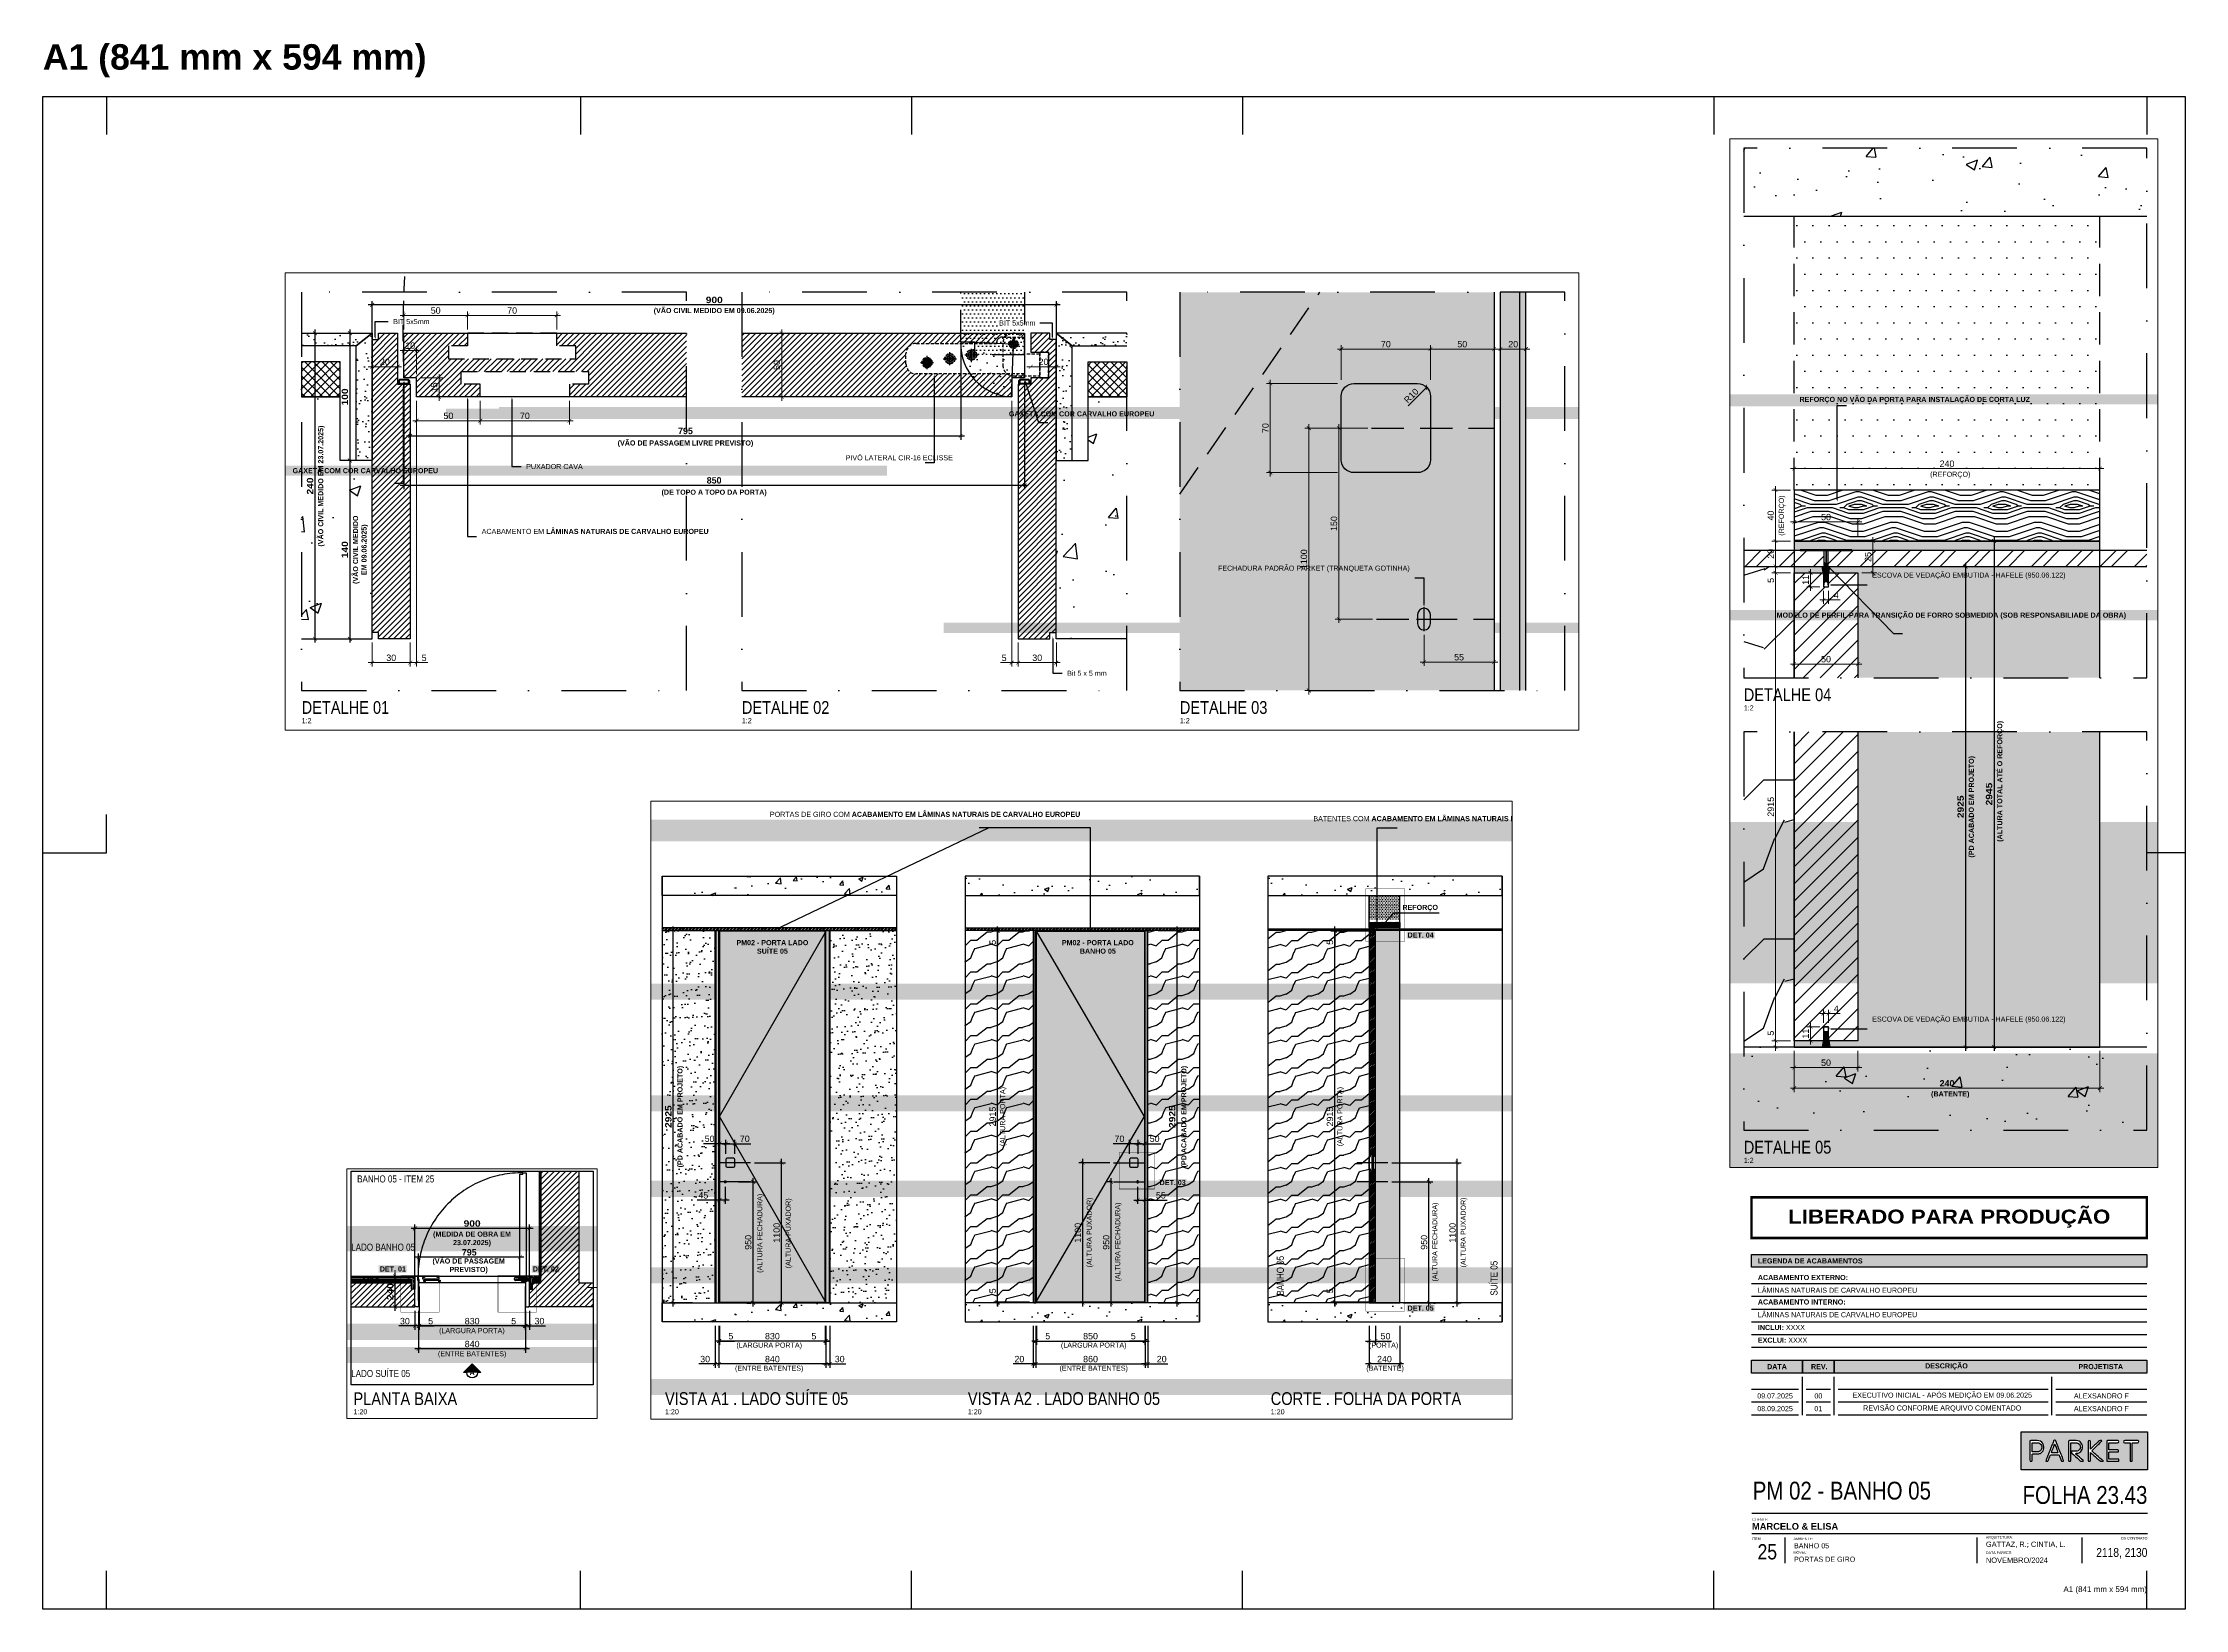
# Paper-space layout '25 - PORTA DE GIRO_F23' of a CAD drawing. Header units: millimetres. Extents: x 0 to 841, y 0 to 615.
# The model-space entities are those that its viewports show. They can reach past a viewport. Long polylines and large blocks are cut down to what shows.
import ezdxf
from ezdxf import colors
from ezdxf.entities.mleader import LeaderData, LeaderLine
from ezdxf.enums import TextEntityAlignment as Align
from ezdxf.math import Vec2, Vec3

# ---------------------------------------------------------------- set-up
doc = ezdxf.new("R2010")
doc.units = ezdxf.units.MM
doc.header["$PDMODE"] = 3
for name, pattern in [('CONTINU', [0]), ('TRAÇO 1-1', [9.525, 6.35, -3.175]), ('TRAÇO E PONTO 1-1', [25.4, 12.7, -6.35, 0, -6.35])]:
    doc.linetypes.add(name, pattern=pattern)
for name, color, linetype in [('_COMENTÁRIOS ARQ', 30, 'Continuous'), ('AC-EQUIPAMENTO', 7, 'Continuous'), ('COTAS', 9, 'Continuous'), ('DB 1475.24 - Amanda Rosales e Bruno Haidar - Terreo - Obra$0$ARQ-PISO-01', 8, 'Continuous'), ('DETALHE', 10, 'Continuous'), ('FERRAGEM', 3, 'Continuous'), ('FERRAGENS', 3, 'Continuous'), ('FORMATO', 9, 'Continuous'), ('GESSO', 1, 'Continuous'), ('HACHURA', 21, 'Continuous'), ('LAYOUT', 4, 'Continuous'), ('MARCENARIA', 4, 'Continuous'), ('MARCENARIA . M', 4, 'Continuous'), ('PAREDE', 94, 'Continuous'), ('PROJEÇÃO', 8, 'Continuous'), ('TEXTO', 105, 'Continuous'), ('TEXTO TRAÇO PONTO', 105, 'TRAÇO E PONTO 1-1')]:
    doc.layers.add(name, color=color, linetype=linetype)
doc.layers.add('_VIEWPORT', color=7, linetype='Continuous', plot=False)
doc.layers.add('ARQ-COTA', color=12, linetype='Continuous', lineweight=9)
doc.styles.add('1-1', font='arial.ttf', dxfattribs={"height": 0.2})
doc.styles.add('Arial Bold', font='')
doc.styles.add('MEDIDA OFICIAL', font='ariblk.ttf')
doc.styles.add('PADRÃO', font='arial.ttf')
doc.styles.add('PADRÃO NEGRITO', font='arialbd.ttf')
doc.styles.get("Standard").update_dxf_attribs({"font": 'arial.ttf'})
doc.styles.add('TITULO', font='swissck.ttf')
doc.styles.get('Arial Bold').set_extended_font_data('Arial Black')
doc.dimstyles.new('1-2', dxfattribs={"dimscale": 2, "dimtxt": 2.5, "dimasz": 1.5, "dimexe": 1.5, "dimexo": 1.5, "dimtad": 1, "dimtxsty": 'PADRÃO', "dimblk": 'ARCHTICK', "dimcen": 2.5, "dimdle": 1.5, "dimclrd": 9, "dimclre": 9, "dimclrt": 6, "dimadec": 0, "dimazin": 0, "dimtfac": 1, "dimtmove": 0, "dimatfit": 3, "dimfxl": 1.25, "dimlwd": -1, "dimlwe": -1, "dimarcsym": 0})
doc.dimstyles.new('1-2 AZUL', dxfattribs={"dimscale": 2, "dimtxt": 2.5, "dimasz": 1.5, "dimexe": 1.5, "dimexo": 1.5, "dimtad": 1, "dimtxsty": 'PADRÃO NEGRITO', "dimblk": 'ARCHTICK', "dimcen": 2.5, "dimdle": 1.5, "dimclrd": 9, "dimclre": 9, "dimclrt": 170, "dimadec": 0, "dimazin": 0, "dimtfac": 1, "dimtmove": 0, "dimatfit": 3, "dimfxl": 1.25, "dimlwd": -1, "dimlwe": -1, "dimarcsym": 0})
doc.dimstyles.new('1-2 CAIXA', dxfattribs={"dimscale": 2, "dimtxt": 2.5, "dimasz": 1.5, "dimexe": 1.5, "dimexo": 1.5, "dimtad": 1, "dimtxsty": 'PADRÃO NEGRITO', "dimblk": 'ARCHTICK', "dimcen": 2.5, "dimdle": 1.5, "dimclrd": 9, "dimclre": 9, "dimclrt": 6, "dimadec": 0, "dimazin": 0, "dimtfac": 1, "dimtmove": 0, "dimatfit": 3, "dimfxl": 1.25, "dimlwd": -1, "dimlwe": -1, "dimarcsym": 0})
doc.dimstyles.new('1-2 VERDE', dxfattribs={"dimscale": 2, "dimtxt": 2.5, "dimasz": 1.5, "dimexe": 1.5, "dimexo": 1.5, "dimtad": 1, "dimtxsty": 'PADRÃO NEGRITO', "dimblk": 'ARCHTICK', "dimcen": 2.5, "dimdle": 1.5, "dimclrd": 9, "dimclre": 9, "dimclrt": 102, "dimadec": 0, "dimazin": 0, "dimtfac": 1, "dimtmove": 0, "dimatfit": 3, "dimfxl": 1.25, "dimlwd": -1, "dimlwe": -1, "dimarcsym": 0})
doc.dimstyles.new('1-20', dxfattribs={"dimscale": 20, "dimtxt": 2.5, "dimasz": 1.5, "dimexe": 1.5, "dimexo": 1.5, "dimtad": 1, "dimtxsty": 'PADRÃO', "dimblk": 'ARCHTICK', "dimcen": 2.5, "dimdle": 1.5, "dimclrd": 9, "dimclre": 9, "dimclrt": 6, "dimadec": 0, "dimazin": 0, "dimtfac": 1, "dimtmove": 0, "dimatfit": 3, "dimfxl": 1.25, "dimlwd": -1, "dimlwe": -1, "dimarcsym": 0})
doc.dimstyles.new('1-20 VERDE', dxfattribs={"dimscale": 20, "dimtxt": 2.5, "dimasz": 1.5, "dimexe": 1.5, "dimexo": 1.5, "dimtad": 1, "dimtxsty": 'PADRÃO NEGRITO', "dimblk": 'ARCHTICK', "dimcen": 2.5, "dimdle": 1.5, "dimclrd": 9, "dimclre": 9, "dimclrt": 102, "dimadec": 0, "dimazin": 0, "dimtfac": 1, "dimtmove": 0, "dimatfit": 3, "dimfxl": 1.25, "dimlwd": -1, "dimlwe": -1, "dimarcsym": 0})
doc.dimstyles.new('Med. Ofic.1-2', dxfattribs={"dimscale": 2, "dimtxt": 2.5, "dimasz": 1.5, "dimexe": 1.5, "dimexo": 1.5, "dimtad": 1, "dimtxsty": 'MEDIDA OFICIAL', "dimblk": 'ARCHTICK', "dimcen": 2.5, "dimdle": 1.5, "dimclrd": 9, "dimclre": 9, "dimclrt": 10, "dimadec": 0, "dimazin": 0, "dimtfac": 1, "dimtmove": 0, "dimatfit": 3, "dimfxl": 1.25, "dimlwd": -1, "dimlwe": -1, "dimarcsym": 0})
doc.dimstyles.new('Med. Ofic.1-20', dxfattribs={"dimscale": 20, "dimtxt": 2.5, "dimasz": 1.5, "dimexe": 1.5, "dimexo": 1.5, "dimtad": 1, "dimtxsty": 'MEDIDA OFICIAL', "dimblk": 'ARCHTICK', "dimcen": 2.5, "dimdle": 1.5, "dimclrd": 9, "dimclre": 9, "dimclrt": 10, "dimadec": 0, "dimazin": 0, "dimtfac": 1, "dimtmove": 0, "dimatfit": 3, "dimfxl": 1.25, "dimlwd": -1, "dimlwe": -1, "dimarcsym": 0})
pattern_1 = [(37.5, (45361.148, -8187.294), (-0.8000156, 24.470662), [0, -19.304, 0, -21.59, 0, -20.6375]), (7.5, (45361.148, -8187.294), (22.476164, 35.841255), [0, -10.414, 0, -17.399, 0, -6.6675]), (327.5, (45345.527, -8187.294), (39.5496185, 0.0718592), [0, -6.35, 0, -22.86, 0, -29.845]), (317.5, (45345.527, -8187.294), (38.177823, 11.146466), [0, -3.175, 0, -14.986, 0, -17.145])]
pattern_2 = [(50, (67593.6, 83543.6), (364.3693, -31.8782), [38.1, -419.1]), (355, (67593.6, 83543.6), (-70.4868, 382.1137), [30.48, -335.2812]), (100.45144, (67623.96, 83540.95), (293.8825, 350.2355), [32.38, -356.1805]), (46.1842, (67593.6, 83645.2), (542.158, -84.0847), [57.15, -628.65]), (96.6356, (67638.8, 83638.2), (474.808, 494.852), [48.57, -534.271]), (351.1842, (67593.6, 83645.2), (474.808, 494.852), [45.72, -502.9195]), (21, (67644.4, 83619.8), (303.2288, -204.5304), [38.1, -419.1]), (326, (67644.4, 83619.8), (123.604, 368.376), [30.48, -335.28]), (71.45144, (67669.67, 83602.76), (426.8328, 163.8455), [32.38, -356.18]), (37.5, (67593.6, 83543.6), (6.1772, 169.11008), [0, -331.216, 0, -340.36, 0, -336.55]), (7.5, (67593.6, 83543.6), (133.6393, 200.36115), [0, -194.056, 0, -323.596, 0, -128.27]), (327.5, (67480.32, 83543.6), (271.1812, -11.4575), [0, -127, 0, -396.24, 0, -525.78]), (317.5, (67429.52, 83543.6), (296.2584, 50.853), [0, -165.1, 0, -263.144, 0, -373.38])]
pattern_3 = [(45, (67593.6, 83942.606), (-13.470384, 13.470384), []), (45, (67602.58, 83942.606), (-13.470384, 13.470384), [])]
pattern_4 = [(50, (67593.6, 86893.6), (364.3693, -31.8782), [38.1, -419.1]), (355, (67593.6, 86893.6), (-70.4868, 382.1137), [30.48, -335.2812]), (100.45144, (67623.96, 86890.95), (293.8825, 350.2355), [32.38, -356.1805]), (46.1842, (67593.6, 86995.2), (542.158, -84.0847), [57.15, -628.65]), (96.6356, (67638.8, 86988.2), (474.808, 494.852), [48.57, -534.271]), (351.1842, (67593.6, 86995.2), (474.808, 494.852), [45.72, -502.9195]), (21, (67644.4, 86969.8), (303.2288, -204.5304), [38.1, -419.1]), (326, (67644.4, 86969.8), (123.604, 368.376), [30.48, -335.28]), (71.45144, (67669.67, 86952.76), (426.8328, 163.8455), [32.38, -356.18]), (37.5, (67593.6, 86893.6), (6.1772, 169.11008), [0, -331.216, 0, -340.36, 0, -336.55]), (7.5, (67593.6, 86893.6), (133.6393, 200.36115), [0, -194.056, 0, -323.596, 0, -128.27]), (327.5, (67480.32, 86893.6), (271.1812, -11.4575), [0, -127, 0, -396.24, 0, -525.78]), (317.5, (67429.52, 86893.6), (296.2584, 50.853), [0, -165.1, 0, -263.144, 0, -373.38])]

# ---------------------------------------------------------------- blocks, each defined once
blk = doc.blocks.new('A1')
at = {"layer": 'Defpoints', "color": 9}
for p, q in [((826, 594), (826, 579)), ((826, 0), (826, 15))]:
    blk.add_line(p, q, dxfattribs=at)
at = {"layer": 'FORMATO'}
for p, q in [((25, 594), (25, 579)), ((211, 594), (211, 579)), ((341, 594), (341, 579)), ((471, 594), (471, 579)), ((656, 594), (656, 579)), ((25, 297), (25, 312)), ((0, 297), (25, 297)), ((841, 297), (826, 297)), ((25, 0), (25, 15)), ((211, 0), (211, 15)), ((341, 0), (341, 15)), ((471, 0), (471, 15)), ((656, 0), (656, 15))]:
    blk.add_line(p, q, dxfattribs=at)
blk.add_lwpolyline([(0, 594), (841, 594), (841, 0), (0, 0)], close=True, dxfattribs=at)
at = {"layer": 'FORMATO', "color": 8, "insert": (826, 7.5), "char_height": 2.2464, "attachment_point": 6, "style": 'PADRÃO'}
blk.add_mtext_dynamic_manual_height_columns('A1 (841 mm x 594 mm)', width=152.4485, gutter_width=12.5, heights=[0], dxfattribs=at)
blk = doc.blocks.new('LOGO PARKET DWG')
at = {"layer": 'TEXTO', "linetype": 'CONTINU', "true_color": 0x3f3f41}
h = blk.add_hatch(color=250, dxfattribs=at)
h.paths.add_polyline_path([(-36089.1, 12563.6), (-36089.1, 12738.7), (-36671.6, 12738.7), (-36671.6, 12563.6)])
edge = h.paths.add_edge_path(flags=16)
edge.add_spline(control_points=[(-36387.2, 12603.5), (-36394, 12602.3), (-36399.2, 12605), (-36404.1, 12609.8)], knot_values=[12, 12, 12, 12, 13, 13, 13, 13], degree=3, periodic=0)
edge.add_spline(control_points=[(-36404.1, 12609.8), (-36415.1, 12620.3), (-36426.5, 12630.3), (-36437.8, 12640.5)], knot_values=[13, 13, 13, 13, 14, 14, 14, 14], degree=3, periodic=0)
edge.add_spline(control_points=[(-36437.8, 12640.5), (-36439.7, 12642.2), (-36440.7, 12646.1), (-36439.5, 12648.2)], knot_values=[14, 14, 14, 14, 15, 15, 15, 15], degree=3, periodic=0)
edge.add_spline(control_points=[(-36439.5, 12648.2), (-36439, 12649.1), (-36437.5, 12649.6), (-36436.4, 12649.7)], knot_values=[15, 15, 15, 15, 16, 16, 16, 16], degree=3, periodic=0)
edge.add_spline(control_points=[(-36436.4, 12649.7), (-36430.3, 12649.8), (-36424.2, 12649.7), (-36418, 12649.7)], knot_values=[16, 16, 16, 16, 17, 17, 17, 17], degree=3, periodic=0)
edge.add_spline(control_points=[(-36418, 12649.7), (-36411.5, 12649.8), (-36406, 12652), (-36402.1, 12657.3)], knot_values=[17, 17, 17, 17, 18, 18, 18, 18], degree=3, periodic=0)
edge.add_spline(control_points=[(-36402.1, 12657.3), (-36395.2, 12666.8), (-36397.5, 12683.4), (-36410.7, 12687.5)], knot_values=[18, 18, 18, 18, 19, 19, 19, 19], degree=3, periodic=0)
edge.add_spline(control_points=[(-36410.7, 12687.5), (-36413.5, 12688.3), (-36416.4, 12688.8), (-36419.3, 12688.9)], knot_values=[19, 19, 19, 19, 20, 20, 20, 20], degree=3, periodic=0)
edge.add_spline(control_points=[(-36419.3, 12688.9), (-36426.4, 12689.1), (-36433.4, 12688.9), (-36440.5, 12689)], knot_values=[20, 20, 20, 20, 21, 21, 21, 21], degree=3, periodic=0)
edge.add_spline(control_points=[(-36440.5, 12689), (-36442.8, 12689.1), (-36443.3, 12688.2), (-36443.3, 12686.1)], knot_values=[21, 21, 21, 21, 22, 22, 22, 22], degree=3, periodic=0)
edge.add_spline(control_points=[(-36443.3, 12686.1), (-36443.2, 12660), (-36443.3, 12633.9), (-36443.3, 12607.8)], knot_values=[22, 22, 22, 22, 23, 23, 23, 23], degree=3, periodic=0)
edge.add_spline(control_points=[(-36443.3, 12607.8), (-36443.3, 12603.5), (-36443.3, 12603.5), (-36447.6, 12603.5)], knot_values=[23, 23, 23, 23, 24, 24, 24, 24], degree=3, periodic=0)
edge.add_spline(control_points=[(-36447.6, 12603.5), (-36452.9, 12603.5), (-36452.9, 12603.5), (-36452.9, 12608.7)], knot_values=[24, 24, 24, 24, 25, 25, 25, 25], degree=3, periodic=0)
edge.add_spline(control_points=[(-36452.9, 12608.7), (-36452.9, 12622.8), (-36452.9, 12636.9), (-36452.9, 12651)], knot_values=[25, 25, 25, 25, 26, 26, 26, 26], degree=3, periodic=0)
edge.add_spline(control_points=[(-36452.9, 12651), (-36452.9, 12665.7), (-36452.9, 12680.4), (-36452.9, 12695.1)], knot_values=[0, 0, 0, 0, 1, 1, 1, 1], degree=3, periodic=0)
edge.add_spline(control_points=[(-36452.9, 12695.1), (-36452.9, 12698.4), (-36452.5, 12698.7), (-36449.2, 12698.7)], knot_values=[1, 1, 1, 1, 2, 2, 2, 2], degree=3, periodic=0)
edge.add_spline(control_points=[(-36449.2, 12698.7), (-36438.8, 12698.7), (-36428.3, 12698.7), (-36417.8, 12698.7)], knot_values=[2, 2, 2, 2, 3, 3, 3, 3], degree=3, periodic=0)
edge.add_spline(control_points=[(-36417.8, 12698.7), (-36408.3, 12698.6), (-36400.3, 12695.3), (-36394.6, 12687.6)], knot_values=[3, 3, 3, 3, 4, 4, 4, 4], degree=3, periodic=0)
edge.add_spline(control_points=[(-36394.6, 12687.6), (-36389.3, 12680.3), (-36387.4, 12672.1), (-36389.3, 12663.1)], knot_values=[4, 4, 4, 4, 5, 5, 5, 5], degree=3, periodic=0)
edge.add_spline(control_points=[(-36389.3, 12663.1), (-36390.9, 12655.8), (-36394.5, 12649.8), (-36400.6, 12645.3)], knot_values=[5, 5, 5, 5, 6, 6, 6, 6], degree=3, periodic=0)
edge.add_spline(control_points=[(-36400.6, 12645.3), (-36405.6, 12641.6), (-36411.4, 12640.3), (-36417.6, 12640)], knot_values=[6, 6, 6, 6, 7, 7, 7, 7], degree=3, periodic=0)
edge.add_spline(control_points=[(-36417.6, 12640), (-36418.8, 12640), (-36420, 12639.4), (-36421.2, 12639.1)], knot_values=[7, 7, 7, 7, 8, 8, 8, 8], degree=3, periodic=0)
edge.add_spline(control_points=[(-36421.2, 12639.1), (-36420.5, 12638.2), (-36419.8, 12637.2), (-36418.9, 12636.4)], knot_values=[8, 8, 8, 8, 9, 9, 9, 9], degree=3, periodic=0)
edge.add_spline(control_points=[(-36418.9, 12636.4), (-36407.9, 12626.5), (-36396.9, 12616.6), (-36386, 12606.7)], knot_values=[9, 9, 9, 9, 10, 10, 10, 10], degree=3, periodic=0)
edge.add_spline(control_points=[(-36386, 12606.7), (-36385.3, 12606.1), (-36385, 12605.1), (-36384.5, 12604.3)], knot_values=[10, 10, 10, 10, 11, 11, 11, 11], degree=3, periodic=0)
edge.add_spline(control_points=[(-36384.5, 12604.3), (-36385.4, 12604), (-36386.3, 12603.6), (-36387.2, 12603.5)], knot_values=[11, 11, 11, 11, 12, 12, 12, 12], degree=3, periodic=0)
edge = h.paths.add_edge_path(flags=16)
edge.add_spline(control_points=[(-36356.3, 12603.5), (-36362, 12603.5), (-36362, 12603.5), (-36362, 12609.1)], knot_values=[3, 3, 3, 3, 4, 4, 4, 4], degree=3, periodic=0)
edge.add_spline(control_points=[(-36362, 12609.1), (-36362, 12637.7), (-36362, 12666.3), (-36362, 12695)], knot_values=[4, 4, 4, 4, 5, 5, 5, 5], degree=3, periodic=0)
edge.add_spline(control_points=[(-36362, 12695), (-36362, 12698.2), (-36361.7, 12698.6), (-36358.4, 12698.6)], knot_values=[5, 5, 5, 5, 6, 6, 6, 6], degree=3, periodic=0)
edge.add_spline(control_points=[(-36358.4, 12698.6), (-36352.4, 12698.7), (-36352.4, 12698.7), (-36352.4, 12692.6)], knot_values=[6, 6, 6, 6, 7, 7, 7, 7], degree=3, periodic=0)
edge.add_spline(control_points=[(-36352.4, 12692.6), (-36352.4, 12682.2), (-36352.5, 12671.7), (-36352.5, 12661.3)], knot_values=[7, 7, 7, 7, 8, 8, 8, 8], degree=3, periodic=0)
edge.add_spline(control_points=[(-36352.5, 12661.3), (-36352.5, 12660.8), (-36352.4, 12660.4), (-36352.3, 12659.3)], knot_values=[8, 8, 8, 8, 9, 9, 9, 9], degree=3, periodic=0)
edge.add_spline(control_points=[(-36352.3, 12659.3), (-36351.3, 12660.1), (-36350.4, 12660.5), (-36349.8, 12661.1)], knot_values=[9, 9, 9, 9, 10, 10, 10, 10], degree=3, periodic=0)
edge.add_spline(control_points=[(-36349.8, 12661.1), (-36337.9, 12672.7), (-36326, 12684.2), (-36314.3, 12695.8)], knot_values=[10, 10, 10, 10, 11, 11, 11, 11], degree=3, periodic=0)
edge.add_spline(control_points=[(-36314.3, 12695.8), (-36312.3, 12697.8), (-36310.3, 12698.9), (-36307.5, 12698.6)], knot_values=[11, 11, 11, 11, 12, 12, 12, 12], degree=3, periodic=0)
edge.add_spline(control_points=[(-36307.5, 12698.6), (-36305.5, 12698.4), (-36303.4, 12698.7), (-36301.4, 12698.5)], knot_values=[12, 12, 12, 12, 13, 13, 13, 13], degree=3, periodic=0)
edge.add_spline(control_points=[(-36301.4, 12698.5), (-36300.8, 12698.5), (-36300, 12698.1), (-36299.8, 12697.7)], knot_values=[13, 13, 13, 13, 14, 14, 14, 14], degree=3, periodic=0)
edge.add_spline(control_points=[(-36299.8, 12697.7), (-36299.6, 12697.3), (-36300.1, 12696.4), (-36300.5, 12696)], knot_values=[14, 14, 14, 14, 15, 15, 15, 15], degree=3, periodic=0)
edge.add_spline(control_points=[(-36300.5, 12696), (-36314.4, 12682.3), (-36328.4, 12668.6), (-36342.4, 12655)], knot_values=[15, 15, 15, 15, 16, 16, 16, 16], degree=3, periodic=0)
edge.add_spline(control_points=[(-36342.4, 12655), (-36342.7, 12654.7), (-36343, 12654.4), (-36343.3, 12654.1)], knot_values=[16, 16, 16, 16, 17, 17, 17, 17], degree=3, periodic=0)
edge.add_spline(control_points=[(-36343.3, 12654.1), (-36346, 12651.4), (-36345.9, 12651.4), (-36343.1, 12648.9)], knot_values=[17, 17, 17, 17, 18, 18, 18, 18], degree=3, periodic=0)
edge.add_spline(control_points=[(-36343.1, 12648.9), (-36329.2, 12636.7), (-36315.3, 12624.4), (-36301.4, 12612.1)], knot_values=[18, 18, 18, 18, 19, 19, 19, 19], degree=3, periodic=0)
edge.add_spline(control_points=[(-36301.4, 12612.1), (-36299.6, 12610.5), (-36297.8, 12608.9), (-36295.9, 12607.4)], knot_values=[19, 19, 19, 19, 20, 20, 20, 20], degree=3, periodic=0)
edge.add_spline(control_points=[(-36295.9, 12607.4), (-36294.8, 12606.6), (-36293.6, 12605.9), (-36292.5, 12605.2)], knot_values=[20, 20, 20, 20, 21, 21, 21, 21], degree=3, periodic=0)
edge.add_spline(control_points=[(-36292.5, 12605.2), (-36292.8, 12604.8), (-36293, 12604.4), (-36293.3, 12604)], knot_values=[21, 21, 21, 21, 22, 22, 22, 22], degree=3, periodic=0)
edge.add_spline(control_points=[(-36295.5, 12603.5), (-36294.8, 12603.5), (-36294, 12603.8), (-36293.3, 12604)], knot_values=[22, 22, 22, 22, 23, 23, 23, 23], degree=3, periodic=0)
edge.add_spline(control_points=[(-36295.5, 12603.5), (-36298.5, 12603.4), (-36301.6, 12603.4), (-36304.6, 12603.5)], knot_values=[23, 23, 23, 23, 24, 24, 24, 24], degree=3, periodic=0)
edge.add_spline(control_points=[(-36304.6, 12603.5), (-36305.6, 12603.6), (-36306.7, 12604.2), (-36307.4, 12604.8)], knot_values=[24, 24, 24, 24, 25, 25, 25, 25], degree=3, periodic=0)
edge.add_spline(control_points=[(-36307.4, 12604.8), (-36317.2, 12613.3), (-36326.9, 12621.8), (-36336.6, 12630.4)], knot_values=[25, 25, 25, 25, 26, 26, 26, 26], degree=3, periodic=0)
edge.add_spline(control_points=[(-36336.6, 12630.4), (-36341, 12634.2), (-36345.4, 12638.1), (-36349.8, 12642)], knot_values=[26, 26, 26, 26, 27, 27, 27, 27], degree=3, periodic=0)
edge.add_spline(control_points=[(-36349.8, 12642), (-36350.4, 12642.5), (-36351.1, 12642.9), (-36352.4, 12643.8)], knot_values=[27, 27, 27, 27, 28, 28, 28, 28], degree=3, periodic=0)
edge.add_spline(control_points=[(-36352.4, 12643.8), (-36352.4, 12642), (-36352.4, 12641), (-36352.4, 12640.1)], knot_values=[0, 0, 0, 0, 1, 1, 1, 1], degree=3, periodic=0)
edge.add_spline(control_points=[(-36352.4, 12640.1), (-36352.4, 12629.1), (-36352.4, 12618.2), (-36352.4, 12607.3)], knot_values=[1, 1, 1, 1, 2, 2, 2, 2], degree=3, periodic=0)
edge.add_spline(control_points=[(-36352.4, 12607.3), (-36352.5, 12603.7), (-36352.7, 12603.5), (-36356.3, 12603.5)], knot_values=[2, 2, 2, 2, 3, 3, 3, 3], degree=3, periodic=0)
edge = h.paths.add_edge_path(flags=16)
edge.add_spline(control_points=[(-36476, 12606.4), (-36475.1, 12604.3), (-36475.5, 12603.5), (-36477.9, 12603.5)], knot_values=[11, 11, 11, 11, 12, 12, 12, 12], degree=3, periodic=0)
edge.add_spline(control_points=[(-36477.9, 12603.5), (-36487.1, 12603.6), (-36484.7, 12602.5), (-36488.2, 12610.8)], knot_values=[12, 12, 12, 12, 13, 13, 13, 13], degree=3, periodic=0)
edge.add_spline(control_points=[(-36488.2, 12610.8), (-36491.1, 12617.5), (-36493.8, 12624.4), (-36496.8, 12631.1)], knot_values=[13, 13, 13, 13, 14, 14, 14, 14], degree=3, periodic=0)
edge.add_spline(control_points=[(-36496.8, 12631.1), (-36497.2, 12632), (-36498.7, 12632.9), (-36499.6, 12632.9)], knot_values=[14, 14, 14, 14, 15, 15, 15, 15], degree=3, periodic=0)
edge.add_spline(control_points=[(-36499.6, 12632.9), (-36511, 12633), (-36522.5, 12633), (-36533.9, 12633)], knot_values=[15, 15, 15, 15, 16, 16, 16, 16], degree=3, periodic=0)
edge.add_spline(control_points=[(-36533.9, 12633), (-36535.8, 12633), (-36536.8, 12632.2), (-36537.5, 12630.3)], knot_values=[16, 16, 16, 16, 17, 17, 17, 17], degree=3, periodic=0)
edge.add_spline(control_points=[(-36537.5, 12630.3), (-36540.5, 12622.6), (-36543.7, 12614.9), (-36546.7, 12607.2)], knot_values=[17, 17, 17, 17, 18, 18, 18, 18], degree=3, periodic=0)
edge.add_spline(control_points=[(-36546.7, 12607.2), (-36547.9, 12604.2), (-36549.7, 12602.6), (-36552.5, 12603.5)], knot_values=[18, 18, 18, 18, 19, 19, 19, 19], degree=3, periodic=0)
edge.add_spline(control_points=[(-36552.5, 12603.5), (-36558.7, 12603.4), (-36558.9, 12603.4), (-36556.6, 12609.3)], knot_values=[0, 0, 0, 0, 1, 1, 1, 1], degree=3, periodic=0)
edge.add_spline(control_points=[(-36556.6, 12609.3), (-36554.5, 12614.7), (-36552.4, 12620), (-36550.2, 12625.4)], knot_values=[1, 1, 1, 1, 2, 2, 2, 2], degree=3, periodic=0)
edge.add_spline(control_points=[(-36550.2, 12625.4), (-36547.5, 12632.2), (-36544.7, 12639), (-36542, 12645.9)], knot_values=[2, 2, 2, 2, 3, 3, 3, 3], degree=3, periodic=0)
edge.add_spline(control_points=[(-36542, 12645.9), (-36539.4, 12652.4), (-36536.9, 12658.9), (-36534.3, 12665.4)], knot_values=[3, 3, 3, 3, 4, 4, 4, 4], degree=3, periodic=0)
edge.add_spline(control_points=[(-36534.3, 12665.4), (-36532.2, 12670.8), (-36530, 12676.2), (-36527.9, 12681.5)], knot_values=[4, 4, 4, 4, 5, 5, 5, 5], degree=3, periodic=0)
edge.add_spline(control_points=[(-36527.9, 12681.5), (-36525.8, 12686.7), (-36523.7, 12691.9), (-36521.8, 12697.2)], knot_values=[5, 5, 5, 5, 6, 6, 6, 6], degree=3, periodic=0)
edge.add_spline(control_points=[(-36521.8, 12697.2), (-36521, 12699.3), (-36519.8, 12700.2), (-36517.7, 12700)], knot_values=[6, 6, 6, 6, 7, 7, 7, 7], degree=3, periodic=0)
edge.add_spline(control_points=[(-36517.7, 12700), (-36515.6, 12699.9), (-36513.4, 12700.8), (-36512.2, 12697.6)], knot_values=[7, 7, 7, 7, 8, 8, 8, 8], degree=3, periodic=0)
edge.add_spline(control_points=[(-36512.2, 12697.6), (-36507.9, 12686.3), (-36503.2, 12675.2), (-36498.8, 12664.1)], knot_values=[8, 8, 8, 8, 9, 9, 9, 9], degree=3, periodic=0)
edge.add_spline(control_points=[(-36498.8, 12664.1), (-36494.9, 12654.3), (-36491.2, 12644.6), (-36487.4, 12634.9)], knot_values=[9, 9, 9, 9, 10, 10, 10, 10], degree=3, periodic=0)
edge.add_spline(control_points=[(-36487.4, 12634.9), (-36483.6, 12625.4), (-36479.8, 12615.9), (-36476, 12606.4)], knot_values=[10, 10, 10, 10, 11, 11, 11, 11], degree=3, periodic=0)
edge = h.paths.add_edge_path(flags=0)
edge.add_spline(control_points=[(-36502.2, 12645.2), (-36501.5, 12643.6), (-36502, 12642.7), (-36503.8, 12642.7)], knot_values=[4, 4, 4, 4, 5, 5, 5, 5], degree=3, periodic=0)
edge.add_spline(control_points=[(-36503.8, 12642.7), (-36512.6, 12642.7), (-36521.4, 12642.7), (-36530.2, 12642.7)], knot_values=[3, 3, 3, 3, 4, 4, 4, 4], degree=3, periodic=0)
edge.add_spline(control_points=[(-36530.2, 12642.7), (-36531.8, 12642.7), (-36532.3, 12643.6), (-36531.7, 12645)], knot_values=[2, 2, 2, 2, 3, 3, 3, 3], degree=3, periodic=0)
edge.add_spline(control_points=[(-36531.7, 12645), (-36527, 12657.2), (-36522.3, 12669.3), (-36517.5, 12681.4)], knot_values=[1, 1, 1, 1, 2, 2, 2, 2], degree=3, periodic=0)
edge.add_spline(control_points=[(-36517.5, 12681.4), (-36517.5, 12681.5), (-36517.4, 12681.5), (-36516.7, 12682.1)], knot_values=[0, 0, 0, 0, 1, 1, 1, 1], degree=3, periodic=0)
edge.add_spline(control_points=[(-36516.7, 12682.1), (-36515.4, 12678.9), (-36514.2, 12675.9), (-36513, 12673)], knot_values=[7, 7, 7, 7, 8, 8, 8, 8], degree=3, periodic=0)
edge.add_spline(control_points=[(-36513, 12673), (-36510.2, 12665.9), (-36507.5, 12658.8), (-36504.7, 12651.7)], knot_values=[6, 6, 6, 6, 7, 7, 7, 7], degree=3, periodic=0)
edge.add_spline(control_points=[(-36504.7, 12651.7), (-36503.9, 12649.5), (-36503, 12647.3), (-36502.2, 12645.2)], knot_values=[5, 5, 5, 5, 6, 6, 6, 6], degree=3, periodic=0)
edge = h.paths.add_edge_path(flags=16)
edge.add_spline(control_points=[(-36273.3, 12603.5), (-36276.8, 12603.5), (-36277.1, 12603.7), (-36277.1, 12607.2)], knot_values=[21, 21, 21, 21, 22, 22, 22, 22], degree=3, periodic=0)
edge.add_spline(control_points=[(-36277.1, 12607.2), (-36277.1, 12621.9), (-36277.1, 12636.6), (-36277.1, 12651.2)], knot_values=[22, 22, 22, 22, 23, 23, 23, 23], degree=3, periodic=0)
edge.add_spline(control_points=[(-36277.1, 12651.2), (-36277.1, 12665.9), (-36277.1, 12680.5), (-36277.1, 12695.1)], knot_values=[0, 0, 0, 0, 1, 1, 1, 1], degree=3, periodic=0)
edge.add_spline(control_points=[(-36277.1, 12695.1), (-36277.1, 12698.3), (-36276.7, 12698.6), (-36273.4, 12698.6)], knot_values=[1, 1, 1, 1, 2, 2, 2, 2], degree=3, periodic=0)
edge.add_spline(control_points=[(-36273.4, 12698.6), (-36257.3, 12698.6), (-36241.2, 12698.6), (-36225.1, 12698.6)], knot_values=[2, 2, 2, 2, 3, 3, 3, 3], degree=3, periodic=0)
edge.add_spline(control_points=[(-36225.1, 12698.6), (-36221.6, 12698.6), (-36221.3, 12698.4), (-36221.3, 12694.9)], knot_values=[3, 3, 3, 3, 4, 4, 4, 4], degree=3, periodic=0)
edge.add_spline(control_points=[(-36221.3, 12694.9), (-36221.3, 12688.2), (-36221, 12689), (-36227.3, 12689)], knot_values=[4, 4, 4, 4, 5, 5, 5, 5], degree=3, periodic=0)
edge.add_spline(control_points=[(-36227.3, 12689), (-36239.8, 12689), (-36252.3, 12688.9), (-36264.9, 12689)], knot_values=[5, 5, 5, 5, 6, 6, 6, 6], degree=3, periodic=0)
edge.add_spline(control_points=[(-36264.9, 12689), (-36267, 12689), (-36267.6, 12688.4), (-36267.6, 12686.3)], knot_values=[6, 6, 6, 6, 7, 7, 7, 7], degree=3, periodic=0)
edge.add_spline(control_points=[(-36267.6, 12686.3), (-36267.5, 12677.3), (-36267.6, 12668.3), (-36267.6, 12659.4)], knot_values=[7, 7, 7, 7, 8, 8, 8, 8], degree=3, periodic=0)
edge.add_spline(control_points=[(-36267.6, 12659.4), (-36267.6, 12656), (-36267.4, 12655.9), (-36264, 12655.9)], knot_values=[8, 8, 8, 8, 9, 9, 9, 9], degree=3, periodic=0)
edge.add_spline(control_points=[(-36264, 12655.9), (-36251.4, 12655.9), (-36238.8, 12655.9), (-36226.3, 12655.9)], knot_values=[9, 9, 9, 9, 10, 10, 10, 10], degree=3, periodic=0)
edge.add_spline(control_points=[(-36226.3, 12655.9), (-36222.5, 12655.9), (-36222.1, 12655.5), (-36222.1, 12651.7)], knot_values=[10, 10, 10, 10, 11, 11, 11, 11], degree=3, periodic=0)
edge.add_spline(control_points=[(-36222.1, 12651.7), (-36222.1, 12651.2), (-36222.1, 12650.7), (-36222.1, 12650.2)], knot_values=[11, 11, 11, 11, 12, 12, 12, 12], degree=3, periodic=0)
edge.add_spline(control_points=[(-36222.1, 12650.2), (-36222.1, 12646.7), (-36222.6, 12646.3), (-36226, 12646.3)], knot_values=[12, 12, 12, 12, 13, 13, 13, 13], degree=3, periodic=0)
edge.add_spline(control_points=[(-36226, 12646.3), (-36238.9, 12646.3), (-36251.7, 12646.2), (-36264.5, 12646.3)], knot_values=[13, 13, 13, 13, 14, 14, 14, 14], degree=3, periodic=0)
edge.add_spline(control_points=[(-36264.5, 12646.3), (-36267.1, 12646.4), (-36267.6, 12645.5), (-36267.6, 12643.2)], knot_values=[14, 14, 14, 14, 15, 15, 15, 15], degree=3, periodic=0)
edge.add_spline(control_points=[(-36267.6, 12643.2), (-36267.5, 12634.2), (-36267.5, 12625.2), (-36267.5, 12616.2)], knot_values=[15, 15, 15, 15, 16, 16, 16, 16], degree=3, periodic=0)
edge.add_spline(control_points=[(-36267.5, 12616.2), (-36267.5, 12613), (-36267.5, 12613), (-36264.2, 12613)], knot_values=[16, 16, 16, 16, 17, 17, 17, 17], degree=3, periodic=0)
edge.add_spline(control_points=[(-36264.2, 12613), (-36251, 12613.1), (-36237.7, 12613.1), (-36224.4, 12613.1)], knot_values=[17, 17, 17, 17, 18, 18, 18, 18], degree=3, periodic=0)
edge.add_spline(control_points=[(-36224.4, 12613.1), (-36221.4, 12613.1), (-36221, 12612.6), (-36221, 12609.5)], knot_values=[18, 18, 18, 18, 19, 19, 19, 19], degree=3, periodic=0)
edge.add_spline(control_points=[(-36221, 12609.5), (-36220.9, 12603.5), (-36220.9, 12603.5), (-36227, 12603.5)], knot_values=[19, 19, 19, 19, 20, 20, 20, 20], degree=3, periodic=0)
edge.add_spline(control_points=[(-36227, 12603.5), (-36242.4, 12603.5), (-36257.9, 12603.5), (-36273.3, 12603.5)], knot_values=[20, 20, 20, 20, 21, 21, 21, 21], degree=3, periodic=0)
edge = h.paths.add_edge_path(flags=16)
edge.add_spline(control_points=[(-36567.2, 12665.3), (-36567.8, 12655.5), (-36572, 12647.6), (-36580, 12641.9)], knot_values=[5, 5, 5, 5, 6, 6, 6, 6], degree=3, periodic=0)
edge.add_spline(control_points=[(-36580, 12641.9), (-36584, 12639), (-36588.5, 12637.2), (-36593.5, 12637.2)], knot_values=[6, 6, 6, 6, 7, 7, 7, 7], degree=3, periodic=0)
edge.add_spline(control_points=[(-36593.5, 12637.2), (-36601.4, 12637), (-36609.3, 12637), (-36617.2, 12637)], knot_values=[7, 7, 7, 7, 8, 8, 8, 8], degree=3, periodic=0)
edge.add_spline(control_points=[(-36617.2, 12637), (-36621.4, 12637), (-36621.5, 12636.9), (-36621.5, 12632.6)], knot_values=[8, 8, 8, 8, 9, 9, 9, 9], degree=3, periodic=0)
edge.add_spline(control_points=[(-36621.5, 12632.6), (-36621.5, 12624.2), (-36621.4, 12615.8), (-36621.5, 12607.4)], knot_values=[9, 9, 9, 9, 10, 10, 10, 10], degree=3, periodic=0)
edge.add_spline(control_points=[(-36621.5, 12607.4), (-36621.5, 12603.9), (-36621.9, 12603.5), (-36625.4, 12603.5)], knot_values=[10, 10, 10, 10, 11, 11, 11, 11], degree=3, periodic=0)
edge.add_spline(control_points=[(-36625.4, 12603.5), (-36631.6, 12603.4), (-36631.6, 12603.4), (-36631.6, 12609.7)], knot_values=[11, 11, 11, 11, 12, 12, 12, 12], degree=3, periodic=0)
edge.add_spline(control_points=[(-36631.6, 12609.7), (-36631.6, 12623.5), (-36631.6, 12637.4), (-36631.6, 12651.2)], knot_values=[12, 12, 12, 12, 13, 13, 13, 13], degree=3, periodic=0)
edge.add_spline(control_points=[(-36631.6, 12651.2), (-36631.6, 12665.7), (-36631.6, 12680.2), (-36631.6, 12694.8)], knot_values=[0, 0, 0, 0, 1, 1, 1, 1], degree=3, periodic=0)
edge.add_spline(control_points=[(-36631.6, 12694.8), (-36631.6, 12698.3), (-36631.2, 12698.7), (-36627.7, 12698.7)], knot_values=[1, 1, 1, 1, 2, 2, 2, 2], degree=3, periodic=0)
edge.add_spline(control_points=[(-36627.7, 12698.7), (-36617.5, 12698.7), (-36607.4, 12698.6), (-36597.2, 12698.7)], knot_values=[2, 2, 2, 2, 3, 3, 3, 3], degree=3, periodic=0)
edge.add_spline(control_points=[(-36597.2, 12698.7), (-36586.5, 12698.8), (-36578, 12694.6), (-36572.1, 12685.7)], knot_values=[3, 3, 3, 3, 4, 4, 4, 4], degree=3, periodic=0)
edge.add_spline(control_points=[(-36572.1, 12685.7), (-36568, 12679.5), (-36566.8, 12672.6), (-36567.2, 12665.3)], knot_values=[4, 4, 4, 4, 5, 5, 5, 5], degree=3, periodic=0)
edge = h.paths.add_edge_path(flags=0)
edge.add_spline(control_points=[(-36578.2, 12676.3), (-36575.7, 12668.8), (-36576.2, 12661.7), (-36580.3, 12655.1)], knot_values=[4, 4, 4, 4, 5, 5, 5, 5], degree=3, periodic=0)
edge.add_spline(control_points=[(-36580.3, 12655.1), (-36583.4, 12650.1), (-36588.2, 12647.1), (-36594, 12646.8)], knot_values=[3, 3, 3, 3, 4, 4, 4, 4], degree=3, periodic=0)
edge.add_spline(control_points=[(-36594, 12646.8), (-36602.3, 12646.3), (-36610.7, 12646.6), (-36619.1, 12646.5)], knot_values=[2, 2, 2, 2, 3, 3, 3, 3], degree=3, periodic=0)
edge.add_spline(control_points=[(-36619.1, 12646.5), (-36621, 12646.5), (-36621.5, 12647.5), (-36621.5, 12649.3)], knot_values=[1, 1, 1, 1, 2, 2, 2, 2], degree=3, periodic=0)
edge.add_spline(control_points=[(-36621.5, 12649.3), (-36621.4, 12655.5), (-36621.5, 12661.7), (-36621.5, 12667.9)], knot_values=[0, 0, 0, 0, 1, 1, 1, 1], degree=3, periodic=0)
edge.add_spline(control_points=[(-36621.5, 12667.9), (-36621.5, 12673.9), (-36621.4, 12680), (-36621.5, 12686)], knot_values=[8, 8, 8, 8, 9, 9, 9, 9], degree=3, periodic=0)
edge.add_spline(control_points=[(-36621.5, 12686), (-36621.5, 12688.1), (-36620.9, 12689), (-36618.7, 12689)], knot_values=[7, 7, 7, 7, 8, 8, 8, 8], degree=3, periodic=0)
edge.add_spline(control_points=[(-36618.7, 12689), (-36611, 12688.9), (-36603.4, 12689), (-36595.8, 12689)], knot_values=[6, 6, 6, 6, 7, 7, 7, 7], degree=3, periodic=0)
edge.add_spline(control_points=[(-36595.8, 12689), (-36588.2, 12689), (-36580.7, 12683.6), (-36578.2, 12676.3)], knot_values=[5, 5, 5, 5, 6, 6, 6, 6], degree=3, periodic=0)
edge = h.paths.add_edge_path(flags=16)
edge.add_spline(control_points=[(-36195.6, 12689), (-36198.8, 12689), (-36199.1, 12689.3), (-36199.2, 12692.4)], knot_values=[6, 6, 6, 6, 7, 7, 7, 7], degree=3, periodic=0)
edge.add_spline(control_points=[(-36199.2, 12692.4), (-36199.2, 12699.4), (-36199.3, 12698.7), (-36192.9, 12698.7)], knot_values=[7, 7, 7, 7, 8, 8, 8, 8], degree=3, periodic=0)
edge.add_spline(control_points=[(-36192.9, 12698.7), (-36172.7, 12698.7), (-36152.5, 12698.7), (-36132.2, 12698.7)], knot_values=[8, 8, 8, 8, 9, 9, 9, 9], degree=3, periodic=0)
edge.add_spline(control_points=[(-36132.2, 12698.7), (-36130, 12698.7), (-36129.1, 12697.9), (-36129.1, 12695.7)], knot_values=[9, 9, 9, 9, 10, 10, 10, 10], degree=3, periodic=0)
edge.add_spline(control_points=[(-36129.1, 12695.7), (-36129.2, 12687.8), (-36128.5, 12689), (-36135.6, 12689)], knot_values=[10, 10, 10, 10, 11, 11, 11, 11], degree=3, periodic=0)
edge.add_spline(control_points=[(-36135.6, 12689), (-36142.6, 12688.9), (-36149.5, 12688.9), (-36156.5, 12689)], knot_values=[11, 11, 11, 11, 12, 12, 12, 12], degree=3, periodic=0)
edge.add_spline(control_points=[(-36156.5, 12689), (-36158.7, 12689.1), (-36159.4, 12688.4), (-36159.4, 12686.2)], knot_values=[12, 12, 12, 12, 13, 13, 13, 13], degree=3, periodic=0)
edge.add_spline(control_points=[(-36159.4, 12686.2), (-36159.3, 12672.8), (-36159.4, 12659.5), (-36159.4, 12646.2)], knot_values=[13, 13, 13, 13, 14, 14, 14, 14], degree=3, periodic=0)
edge.add_spline(control_points=[(-36159.4, 12646.2), (-36159.4, 12633), (-36159.4, 12619.8), (-36159.4, 12606.6)], knot_values=[0, 0, 0, 0, 1, 1, 1, 1], degree=3, periodic=0)
edge.add_spline(control_points=[(-36159.4, 12606.6), (-36159.4, 12603.5), (-36159.6, 12603.3), (-36162.6, 12603.3)], knot_values=[1, 1, 1, 1, 2, 2, 2, 2], degree=3, periodic=0)
edge.add_spline(control_points=[(-36162.6, 12603.3), (-36169.7, 12603.2), (-36168.9, 12602.8), (-36168.9, 12609.4)], knot_values=[2, 2, 2, 2, 3, 3, 3, 3], degree=3, periodic=0)
edge.add_spline(control_points=[(-36168.9, 12609.4), (-36168.9, 12635.1), (-36168.9, 12660.8), (-36168.8, 12686.4)], knot_values=[3, 3, 3, 3, 4, 4, 4, 4], degree=3, periodic=0)
edge.add_spline(control_points=[(-36168.8, 12686.4), (-36168.8, 12688.6), (-36169.6, 12689), (-36171.5, 12689)], knot_values=[4, 4, 4, 4, 5, 5, 5, 5], degree=3, periodic=0)
edge.add_spline(control_points=[(-36171.5, 12689), (-36179.5, 12689), (-36187.6, 12689), (-36195.6, 12689)], knot_values=[5, 5, 5, 5, 6, 6, 6, 6], degree=3, periodic=0)
at = {"layer": 'MARCENARIA . M', "color": 250, "true_color": 0x3f3f41}
blk.add_lwpolyline([(-36671.6, 12738.7), (-36089.1, 12738.7), (-36089.1, 12563.6), (-36671.6, 12563.6)], close=True, dxfattribs=at)
at = {"layer": 'TEXTO', "color": 250, "linetype": 'CONTINU', "true_color": 0x3f3f41}
for points, knots in [([(-36631.6, 12651.2), (-36631.6, 12665.7), (-36631.6, 12680.2), (-36631.6, 12694.8), (-36631.6, 12698.3), (-36631.2, 12698.7), (-36627.7, 12698.7), (-36617.5, 12698.7), (-36607.4, 12698.6), (-36597.2, 12698.7), (-36586.5, 12698.8), (-36578, 12694.6), (-36572.1, 12685.7), (-36568, 12679.5), (-36566.8, 12672.6), (-36567.2, 12665.3), (-36567.8, 12655.5), (-36572, 12647.6), (-36580, 12641.9), (-36584, 12639), (-36588.5, 12637.2), (-36593.5, 12637.2), (-36601.4, 12637), (-36609.3, 12637), (-36617.2, 12637), (-36621.4, 12637), (-36621.5, 12636.9), (-36621.5, 12632.6), (-36621.5, 12624.2), (-36621.4, 12615.8), (-36621.5, 12607.4), (-36621.5, 12603.9), (-36621.9, 12603.5), (-36625.4, 12603.5), (-36631.6, 12603.4), (-36631.6, 12603.4), (-36631.6, 12609.7), (-36631.6, 12623.5), (-36631.6, 12637.4), (-36631.6, 12651.2)], [0, 0, 0, 0, 1, 1, 1, 2, 2, 2, 3, 3, 3, 4, 4, 4, 5, 5, 5, 6, 6, 6, 7, 7, 7, 8, 8, 8, 9, 9, 9, 10, 10, 10, 11, 11, 11, 12, 12, 12, 13, 13, 13, 13]), ([(-36621.5, 12667.9), (-36621.5, 12661.7), (-36621.4, 12655.5), (-36621.5, 12649.3), (-36621.5, 12647.5), (-36621, 12646.5), (-36619.1, 12646.5), (-36610.7, 12646.6), (-36602.3, 12646.3), (-36594, 12646.8), (-36588.2, 12647.1), (-36583.4, 12650.1), (-36580.3, 12655.1), (-36576.2, 12661.7), (-36575.7, 12668.8), (-36578.2, 12676.3), (-36580.7, 12683.6), (-36588.2, 12689), (-36595.8, 12689), (-36603.4, 12689), (-36611, 12688.9), (-36618.7, 12689), (-36620.9, 12689), (-36621.5, 12688.1), (-36621.5, 12686), (-36621.4, 12680), (-36621.5, 12673.9), (-36621.5, 12667.9)], [0, 0, 0, 0, 1, 1, 1, 2, 2, 2, 3, 3, 3, 4, 4, 4, 5, 5, 5, 6, 6, 6, 7, 7, 7, 8, 8, 8, 9, 9, 9, 9]), ([(-36552.5, 12603.5), (-36558.7, 12603.4), (-36558.9, 12603.4), (-36556.6, 12609.3), (-36554.5, 12614.7), (-36552.4, 12620), (-36550.2, 12625.4), (-36547.5, 12632.2), (-36544.7, 12639), (-36542, 12645.9), (-36539.4, 12652.4), (-36536.9, 12658.9), (-36534.3, 12665.4), (-36532.2, 12670.8), (-36530, 12676.2), (-36527.9, 12681.5), (-36525.8, 12686.7), (-36523.7, 12691.9), (-36521.8, 12697.2), (-36521, 12699.3), (-36519.8, 12700.2), (-36517.7, 12700), (-36515.6, 12699.9), (-36513.4, 12700.8), (-36512.2, 12697.6), (-36507.9, 12686.3), (-36503.2, 12675.2), (-36498.8, 12664.1), (-36494.9, 12654.3), (-36491.2, 12644.6), (-36487.4, 12634.9), (-36483.6, 12625.4), (-36479.8, 12615.9), (-36476, 12606.4), (-36475.1, 12604.3), (-36475.5, 12603.5), (-36477.9, 12603.5), (-36487.1, 12603.6), (-36484.7, 12602.5), (-36488.2, 12610.8), (-36491.1, 12617.5), (-36493.8, 12624.4), (-36496.8, 12631.1), (-36497.2, 12632), (-36498.7, 12632.9), (-36499.6, 12632.9), (-36511, 12633), (-36522.5, 12633), (-36533.9, 12633), (-36535.8, 12633), (-36536.8, 12632.2), (-36537.5, 12630.3), (-36540.5, 12622.6), (-36543.7, 12614.9), (-36546.7, 12607.2), (-36547.9, 12604.2), (-36549.7, 12602.6), (-36552.5, 12603.5)], [0, 0, 0, 0, 1, 1, 1, 2, 2, 2, 3, 3, 3, 4, 4, 4, 5, 5, 5, 6, 6, 6, 7, 7, 7, 8, 8, 8, 9, 9, 9, 10, 10, 10, 11, 11, 11, 12, 12, 12, 13, 13, 13, 14, 14, 14, 15, 15, 15, 16, 16, 16, 17, 17, 17, 18, 18, 18, 19, 19, 19, 19]), ([(-36516.7, 12682.1), (-36517.4, 12681.5), (-36517.5, 12681.5), (-36517.5, 12681.4), (-36522.3, 12669.3), (-36527, 12657.2), (-36531.7, 12645), (-36532.3, 12643.6), (-36531.8, 12642.7), (-36530.2, 12642.7), (-36521.4, 12642.7), (-36512.6, 12642.7), (-36503.8, 12642.7), (-36502, 12642.7), (-36501.5, 12643.6), (-36502.2, 12645.2), (-36503, 12647.3), (-36503.9, 12649.5), (-36504.7, 12651.7), (-36507.5, 12658.8), (-36510.2, 12665.9), (-36513, 12673), (-36514.2, 12675.9), (-36515.4, 12678.9), (-36516.7, 12682.1)], [0, 0, 0, 0, 1, 1, 1, 2, 2, 2, 3, 3, 3, 4, 4, 4, 5, 5, 5, 6, 6, 6, 7, 7, 7, 8, 8, 8, 8]), ([(-36452.9, 12651), (-36452.9, 12665.7), (-36452.9, 12680.4), (-36452.9, 12695.1), (-36452.9, 12698.4), (-36452.5, 12698.7), (-36449.2, 12698.7), (-36438.8, 12698.7), (-36428.3, 12698.7), (-36417.8, 12698.7), (-36408.3, 12698.6), (-36400.3, 12695.3), (-36394.6, 12687.6), (-36389.3, 12680.3), (-36387.4, 12672.1), (-36389.3, 12663.1), (-36390.9, 12655.8), (-36394.5, 12649.8), (-36400.6, 12645.3), (-36405.6, 12641.6), (-36411.4, 12640.3), (-36417.6, 12640), (-36418.8, 12640), (-36420, 12639.4), (-36421.2, 12639.1), (-36420.5, 12638.2), (-36419.8, 12637.2), (-36418.9, 12636.4), (-36407.9, 12626.5), (-36396.9, 12616.6), (-36386, 12606.7), (-36385.3, 12606.1), (-36385, 12605.1), (-36384.5, 12604.3), (-36385.4, 12604), (-36386.3, 12603.6), (-36387.2, 12603.5), (-36394, 12602.3), (-36399.2, 12605), (-36404.1, 12609.8), (-36415.1, 12620.3), (-36426.5, 12630.3), (-36437.8, 12640.5), (-36439.7, 12642.2), (-36440.7, 12646.1), (-36439.5, 12648.2), (-36439, 12649.1), (-36437.5, 12649.6), (-36436.4, 12649.7), (-36430.3, 12649.8), (-36424.2, 12649.7), (-36418, 12649.7), (-36411.5, 12649.8), (-36406, 12652), (-36402.1, 12657.3), (-36395.2, 12666.8), (-36397.5, 12683.4), (-36410.7, 12687.5), (-36413.5, 12688.3), (-36416.4, 12688.8), (-36419.3, 12688.9), (-36426.4, 12689.1), (-36433.4, 12688.9), (-36440.5, 12689), (-36442.8, 12689.1), (-36443.3, 12688.2), (-36443.3, 12686.1), (-36443.2, 12660), (-36443.3, 12633.9), (-36443.3, 12607.8), (-36443.3, 12603.5), (-36443.3, 12603.5), (-36447.6, 12603.5), (-36452.9, 12603.5), (-36452.9, 12603.5), (-36452.9, 12608.7), (-36452.9, 12622.8), (-36452.9, 12636.9), (-36452.9, 12651)], [0, 0, 0, 0, 1, 1, 1, 2, 2, 2, 3, 3, 3, 4, 4, 4, 5, 5, 5, 6, 6, 6, 7, 7, 7, 8, 8, 8, 9, 9, 9, 10, 10, 10, 11, 11, 11, 12, 12, 12, 13, 13, 13, 14, 14, 14, 15, 15, 15, 16, 16, 16, 17, 17, 17, 18, 18, 18, 19, 19, 19, 20, 20, 20, 21, 21, 21, 22, 22, 22, 23, 23, 23, 24, 24, 24, 25, 25, 25, 26, 26, 26, 26]), ([(-36352.4, 12643.8), (-36352.4, 12642), (-36352.4, 12641), (-36352.4, 12640.1), (-36352.4, 12629.1), (-36352.4, 12618.2), (-36352.4, 12607.3), (-36352.5, 12603.7), (-36352.7, 12603.5), (-36356.3, 12603.5), (-36362, 12603.5), (-36362, 12603.5), (-36362, 12609.1), (-36362, 12637.7), (-36362, 12666.3), (-36362, 12695), (-36362, 12698.2), (-36361.7, 12698.6), (-36358.4, 12698.6), (-36352.4, 12698.7), (-36352.4, 12698.7), (-36352.4, 12692.6), (-36352.4, 12682.2), (-36352.5, 12671.7), (-36352.5, 12661.3), (-36352.5, 12660.8), (-36352.4, 12660.4), (-36352.3, 12659.3), (-36351.3, 12660.1), (-36350.4, 12660.5), (-36349.8, 12661.1), (-36337.9, 12672.7), (-36326, 12684.2), (-36314.3, 12695.8), (-36312.3, 12697.8), (-36310.3, 12698.9), (-36307.5, 12698.6), (-36305.5, 12698.4), (-36303.4, 12698.7), (-36301.4, 12698.5), (-36300.8, 12698.5), (-36300, 12698.1), (-36299.8, 12697.7), (-36299.6, 12697.3), (-36300.1, 12696.4), (-36300.5, 12696), (-36314.4, 12682.3), (-36328.4, 12668.6), (-36342.4, 12655), (-36342.7, 12654.7), (-36343, 12654.4), (-36343.3, 12654.1), (-36346, 12651.4), (-36345.9, 12651.4), (-36343.1, 12648.9), (-36329.2, 12636.7), (-36315.3, 12624.4), (-36301.4, 12612.1), (-36299.6, 12610.5), (-36297.8, 12608.9), (-36295.9, 12607.4), (-36294.8, 12606.6), (-36293.6, 12605.9), (-36292.5, 12605.2), (-36292.8, 12604.8), (-36293, 12604.4), (-36293.3, 12604), (-36294, 12603.8), (-36294.8, 12603.5), (-36295.5, 12603.5), (-36298.5, 12603.4), (-36301.6, 12603.4), (-36304.6, 12603.5), (-36305.6, 12603.6), (-36306.7, 12604.2), (-36307.4, 12604.8), (-36317.2, 12613.3), (-36326.9, 12621.8), (-36336.6, 12630.4), (-36341, 12634.2), (-36345.4, 12638.1), (-36349.8, 12642), (-36350.4, 12642.5), (-36351.1, 12642.9), (-36352.4, 12643.8)], [0, 0, 0, 0, 1, 1, 1, 2, 2, 2, 3, 3, 3, 4, 4, 4, 5, 5, 5, 6, 6, 6, 7, 7, 7, 8, 8, 8, 9, 9, 9, 10, 10, 10, 11, 11, 11, 12, 12, 12, 13, 13, 13, 14, 14, 14, 15, 15, 15, 16, 16, 16, 17, 17, 17, 18, 18, 18, 19, 19, 19, 20, 20, 20, 21, 21, 21, 22, 22, 22, 23, 23, 23, 24, 24, 24, 25, 25, 25, 26, 26, 26, 27, 27, 27, 28, 28, 28, 28]), ([(-36277.1, 12651.2), (-36277.1, 12665.9), (-36277.1, 12680.5), (-36277.1, 12695.1), (-36277.1, 12698.3), (-36276.7, 12698.6), (-36273.4, 12698.6), (-36257.3, 12698.6), (-36241.2, 12698.6), (-36225.1, 12698.6), (-36221.6, 12698.6), (-36221.3, 12698.4), (-36221.3, 12694.9), (-36221.3, 12688.2), (-36221, 12689), (-36227.3, 12689), (-36239.8, 12689), (-36252.3, 12688.9), (-36264.9, 12689), (-36267, 12689), (-36267.6, 12688.4), (-36267.6, 12686.3), (-36267.5, 12677.3), (-36267.6, 12668.3), (-36267.6, 12659.4), (-36267.6, 12656), (-36267.4, 12655.9), (-36264, 12655.9), (-36251.4, 12655.9), (-36238.8, 12655.9), (-36226.3, 12655.9), (-36222.5, 12655.9), (-36222.1, 12655.5), (-36222.1, 12651.7), (-36222.1, 12651.2), (-36222.1, 12650.7), (-36222.1, 12650.2), (-36222.1, 12646.7), (-36222.6, 12646.3), (-36226, 12646.3), (-36238.9, 12646.3), (-36251.7, 12646.2), (-36264.5, 12646.3), (-36267.1, 12646.4), (-36267.6, 12645.5), (-36267.6, 12643.2), (-36267.5, 12634.2), (-36267.5, 12625.2), (-36267.5, 12616.2), (-36267.5, 12613), (-36267.5, 12613), (-36264.2, 12613), (-36251, 12613.1), (-36237.7, 12613.1), (-36224.4, 12613.1), (-36221.4, 12613.1), (-36221, 12612.6), (-36221, 12609.5), (-36220.9, 12603.5), (-36220.9, 12603.5), (-36227, 12603.5), (-36242.4, 12603.5), (-36257.9, 12603.5), (-36273.3, 12603.5), (-36276.8, 12603.5), (-36277.1, 12603.7), (-36277.1, 12607.2), (-36277.1, 12621.9), (-36277.1, 12636.6), (-36277.1, 12651.2)], [0, 0, 0, 0, 1, 1, 1, 2, 2, 2, 3, 3, 3, 4, 4, 4, 5, 5, 5, 6, 6, 6, 7, 7, 7, 8, 8, 8, 9, 9, 9, 10, 10, 10, 11, 11, 11, 12, 12, 12, 13, 13, 13, 14, 14, 14, 15, 15, 15, 16, 16, 16, 17, 17, 17, 18, 18, 18, 19, 19, 19, 20, 20, 20, 21, 21, 21, 22, 22, 22, 23, 23, 23, 23]), ([(-36159.4, 12646.2), (-36159.4, 12633), (-36159.4, 12619.8), (-36159.4, 12606.6), (-36159.4, 12603.5), (-36159.6, 12603.3), (-36162.6, 12603.3), (-36169.7, 12603.2), (-36168.9, 12602.8), (-36168.9, 12609.4), (-36168.9, 12635.1), (-36168.9, 12660.8), (-36168.8, 12686.4), (-36168.8, 12688.6), (-36169.6, 12689), (-36171.5, 12689), (-36179.5, 12689), (-36187.6, 12689), (-36195.6, 12689), (-36198.8, 12689), (-36199.1, 12689.3), (-36199.2, 12692.4), (-36199.2, 12699.4), (-36199.3, 12698.7), (-36192.9, 12698.7), (-36172.7, 12698.7), (-36152.5, 12698.7), (-36132.2, 12698.7), (-36130, 12698.7), (-36129.1, 12697.9), (-36129.1, 12695.7), (-36129.2, 12687.8), (-36128.5, 12689), (-36135.6, 12689), (-36142.6, 12688.9), (-36149.5, 12688.9), (-36156.5, 12689), (-36158.7, 12689.1), (-36159.4, 12688.4), (-36159.4, 12686.2), (-36159.3, 12672.8), (-36159.4, 12659.5), (-36159.4, 12646.2)], [0, 0, 0, 0, 1, 1, 1, 2, 2, 2, 3, 3, 3, 4, 4, 4, 5, 5, 5, 6, 6, 6, 7, 7, 7, 8, 8, 8, 9, 9, 9, 10, 10, 10, 11, 11, 11, 12, 12, 12, 13, 13, 13, 14, 14, 14, 14])]:
    blk.add_open_spline(points, degree=3, knots=knots, dxfattribs=at)
blk = doc.blocks.new('_ArchTick')
at = {"color": 0, "linetype": 'ByBlock', "const_width": 0.15}
blk.add_lwpolyline([(-0.5, -0.5), (0.5, 0.5)], dxfattribs=at)
blk = doc.blocks.new('*D1279')
at = {"layer": 'Defpoints', "color": 0, "transparency": 16777216}
for p in [(113967.6, 107345.7), (114512.4, 107345.7), (114289.4, 106245.7)]:
    blk.add_point(p, dxfattribs=at)
at = {"layer": 'PAREDE', "color": 9, "transparency": 16777216}
for p, q in [((114512.4, 106215.7), (114512.4, 107375.7)), ((113997.6, 107345.7), (114542.4, 107345.7)), ((114319.4, 106245.7), (114542.4, 106245.7))]:
    blk.add_line(p, q, dxfattribs=at)
at = {"layer": 'PAREDE', "color": 9, "transparency": 16777216, "xscale": 30, "yscale": 30, "zscale": 30}
for p, rotation in [((114512.4, 107345.7), 90), ((114512.4, 106245.7), 270)]:
    blk.add_blockref('_ArchTick', p, dxfattribs=dict(at, rotation=rotation))
at = {"layer": 'PAREDE', "color": 6, "transparency": 16777216, "insert": (114474.4, 106795.7), "char_height": 50, "attachment_point": 5, "rotation": 90, "style": 'PADRÃO'}
blk.add_mtext('1100', dxfattribs=at)
blk = doc.blocks.new('*D1280')
at = {"layer": 'Defpoints', "color": 0, "transparency": 16777216}
for p in [(113967.6, 107195.7), (114289.4, 107195.7), (114060.4, 106245.7)]:
    blk.add_point(p, dxfattribs=at)
at = {"layer": 'PAREDE', "color": 9, "transparency": 16777216}
for p, q in [((114289.4, 106215.7), (114289.4, 107225.7)), ((113997.6, 107195.7), (114319.4, 107195.7)), ((114090.4, 106245.7), (114319.4, 106245.7))]:
    blk.add_line(p, q, dxfattribs=at)
at = {"layer": 'PAREDE', "color": 9, "transparency": 16777216, "xscale": 30, "yscale": 30, "zscale": 30}
for p, rotation in [((114289.4, 107195.7), 90), ((114289.4, 106245.7), 270)]:
    blk.add_blockref('_ArchTick', p, dxfattribs=dict(at, rotation=rotation))
at = {"layer": 'PAREDE', "color": 6, "transparency": 16777216, "insert": (114251.4, 106720.7), "char_height": 50, "attachment_point": 5, "rotation": 90, "style": 'PADRÃO'}
blk.add_mtext('950', dxfattribs=at)
blk = doc.blocks.new('*D1281')
at = {"layer": 'Defpoints', "color": 0, "transparency": 16777216}
for p in [(113550.4, 109165.7), (113850.4, 109165.7), (113850.4, 106250.7)]:
    blk.add_point(p, dxfattribs=at)
at = {"layer": 'MARCENARIA . M', "color": 9, "transparency": 16777216}
for p, q in [((113550.4, 106220.7), (113550.4, 109195.7)), ((113820.4, 109165.7), (113520.4, 109165.7)), ((113820.4, 106250.7), (113520.4, 106250.7))]:
    blk.add_line(p, q, dxfattribs=at)
at = {"layer": 'MARCENARIA . M', "color": 9, "transparency": 16777216, "xscale": 30, "yscale": 30, "zscale": 30}
for p, rotation in [((113550.4, 109165.7), 90), ((113550.4, 106250.7), 270)]:
    blk.add_blockref('_ArchTick', p, dxfattribs=dict(at, rotation=rotation))
at = {"layer": 'MARCENARIA . M', "color": 6, "transparency": 16777216, "insert": (113512.4, 107708.2), "char_height": 50, "attachment_point": 5, "rotation": 90, "style": 'PADRÃO'}
blk.add_mtext('2915', dxfattribs=at)
blk = doc.blocks.new('*D1282')
at = {"layer": 'Defpoints', "color": 0, "transparency": 16777216}
for p in [(113550.4, 109165.7), (113850.4, 109170.7), (113850.4, 109165.7)]:
    blk.add_point(p, dxfattribs=at)
at = {"layer": 'MARCENARIA . M', "color": 9, "transparency": 16777216}
for p, q in [((113550.4, 109170.7), (113550.4, 109200.7)), ((113820.4, 109170.7), (113520.4, 109170.7)), ((113820.4, 109165.7), (113520.4, 109165.7)), ((113550.4, 109170.7), (113550.4, 109165.7)), ((113550.4, 109165.7), (113550.4, 109047.6))]:
    blk.add_line(p, q, dxfattribs=at)
at = {"layer": 'MARCENARIA . M', "color": 9, "transparency": 16777216, "xscale": 30, "yscale": 30, "zscale": 30}
for p, rotation in [((113550.4, 109170.7), 270), ((113550.4, 109165.7), 90)]:
    blk.add_blockref('_ArchTick', p, dxfattribs=dict(at, rotation=rotation))
at = {"layer": 'MARCENARIA . M', "color": 6, "transparency": 16777216, "insert": (113512.5, 109076.7), "char_height": 50, "attachment_point": 5, "rotation": 90, "style": 'PADRÃO'}
blk.add_mtext('5', dxfattribs=at)
blk = doc.blocks.new('*D1283')
at = {"layer": 'Defpoints', "color": 0, "transparency": 16777216}
for p in [(113550.4, 106250.7), (113850.4, 106250.7), (113850.4, 106245.7)]:
    blk.add_point(p, dxfattribs=at)
at = {"layer": 'MARCENARIA . M', "color": 9, "transparency": 16777216}
for p, q in [((113550.4, 106250.7), (113550.4, 106368.9)), ((113820.4, 106250.7), (113520.4, 106250.7)), ((113820.4, 106245.7), (113520.4, 106245.7)), ((113550.4, 106245.7), (113550.4, 106250.7)), ((113550.4, 106245.7), (113550.4, 106215.7))]:
    blk.add_line(p, q, dxfattribs=at)
at = {"layer": 'MARCENARIA . M', "color": 9, "transparency": 16777216, "xscale": 30, "yscale": 30, "zscale": 30}
for p, rotation in [((113550.4, 106250.7), 270), ((113550.4, 106245.7), 90)]:
    blk.add_blockref('_ArchTick', p, dxfattribs=dict(at, rotation=rotation))
at = {"layer": 'MARCENARIA . M', "color": 6, "transparency": 16777216, "insert": (113512.5, 106339.8), "char_height": 50, "attachment_point": 5, "rotation": 90, "style": 'PADRÃO'}
blk.add_mtext('5', dxfattribs=at)
blk = doc.blocks.new('*D1284')
at = {"layer": 'Defpoints', "color": 0, "transparency": 16777216}
for p in [(113820.4, 106095.7), (113870.4, 106095.7), (113870.4, 105945.7)]:
    blk.add_point(p, dxfattribs=at)
at = {"layer": 'PAREDE', "color": 9, "transparency": 16777216}
for p, q in [((113820.4, 106065.7), (113820.4, 105915.7)), ((113870.4, 106065.7), (113870.4, 105915.7)), ((113790.4, 105945.7), (113870.4, 105945.7)), ((113870.4, 105945.7), (113996.8, 105945.7))]:
    blk.add_line(p, q, dxfattribs=at)
at = {"layer": 'PAREDE', "color": 9, "transparency": 16777216, "xscale": 30, "yscale": 30, "zscale": 30, "rotation": 180}
blk.add_blockref('_ArchTick', (113820.4, 105945.7), dxfattribs=at)
at = {"layer": 'PAREDE', "color": 9, "transparency": 16777216, "xscale": 30, "yscale": 30, "zscale": 30}
blk.add_blockref('_ArchTick', (113870.4, 105945.7), dxfattribs=at)
at = {"layer": 'PAREDE', "color": 6, "transparency": 16777216, "insert": (113948.6, 105983.8), "char_height": 50, "attachment_point": 5, "style": 'PADRÃO'}
blk.add_mtext('50', dxfattribs=at)
blk = doc.blocks.new('*D1285')
at = {"layer": 'Defpoints', "color": 0, "transparency": 16777216}
for p in [(113820.4, 106095.7), (114060.4, 106095.7), (113820.4, 105765.7)]:
    blk.add_point(p, dxfattribs=at)
at = {"layer": 'PAREDE', "color": 9, "transparency": 16777216}
for p, q in [((113820.4, 106065.7), (113820.4, 105735.7)), ((114060.4, 106065.7), (114060.4, 105735.7)), ((114090.4, 105765.7), (113790.4, 105765.7))]:
    blk.add_line(p, q, dxfattribs=at)
at = {"layer": 'PAREDE', "color": 9, "transparency": 16777216, "xscale": 30, "yscale": 30, "zscale": 30, "rotation": 180}
blk.add_blockref('_ArchTick', (113820.4, 105765.7), dxfattribs=at)
at = {"layer": 'PAREDE', "color": 9, "transparency": 16777216, "xscale": 30, "yscale": 30, "zscale": 30}
blk.add_blockref('_ArchTick', (114060.4, 105765.7), dxfattribs=at)
at = {"layer": 'PAREDE', "color": 6, "transparency": 16777216, "insert": (113940.4, 105803.8), "char_height": 50, "attachment_point": 5, "style": 'PADRÃO'}
blk.add_mtext('240', dxfattribs=at)
blk = doc.blocks.new('*D1286')
at = {"layer": 'COTAS', "color": 9, "transparency": 16777216}
for p, q in [((112018.5, 103808.9), (112018.5, 103468.9)), ((112023.5, 103618.9), (112023.5, 103468.9)), ((112018.5, 103498.9), (111900.4, 103498.9)), ((112023.5, 103498.9), (112018.5, 103498.9)), ((112023.5, 103498.9), (112053.5, 103498.9))]:
    blk.add_line(p, q, dxfattribs=at)
at = {"layer": 'Defpoints', "color": 0, "transparency": 16777216}
for p in [(112018.5, 103838.9), (112023.5, 103648.9), (112018.5, 103498.9)]:
    blk.add_point(p, dxfattribs=at)
at = {"layer": 'COTAS', "color": 9, "transparency": 16777216, "xscale": 30, "yscale": 30, "zscale": 30}
blk.add_blockref('_ArchTick', (112018.5, 103498.9), dxfattribs=at)
at = {"layer": 'COTAS', "color": 9, "transparency": 16777216, "xscale": 30, "yscale": 30, "zscale": 30, "rotation": 180}
blk.add_blockref('_ArchTick', (112023.5, 103498.9), dxfattribs=at)
at = {"layer": 'COTAS', "color": 6, "transparency": 16777216, "insert": (111929.5, 103536.9), "char_height": 50, "attachment_point": 5, "style": 'PADRÃO'}
blk.add_mtext('5', dxfattribs=at)
blk = doc.blocks.new('*D1287')
at = {"layer": 'COTAS', "color": 9, "transparency": 16777216}
for p, q in [((111188.4, 103808.9), (111188.4, 103468.9)), ((112018.5, 103808.9), (112018.5, 103468.9)), ((112048.5, 103498.9), (111158.4, 103498.9))]:
    blk.add_line(p, q, dxfattribs=at)
at = {"layer": 'Defpoints', "color": 0, "transparency": 16777216}
for p in [(111188.4, 103838.9), (112018.5, 103838.9), (111188.4, 103498.9)]:
    blk.add_point(p, dxfattribs=at)
at = {"layer": 'COTAS', "color": 9, "transparency": 16777216, "xscale": 30, "yscale": 30, "zscale": 30, "rotation": 180}
blk.add_blockref('_ArchTick', (111188.4, 103498.9), dxfattribs=at)
at = {"layer": 'COTAS', "color": 9, "transparency": 16777216, "xscale": 30, "yscale": 30, "zscale": 30}
blk.add_blockref('_ArchTick', (112018.5, 103498.9), dxfattribs=at)
at = {"layer": 'COTAS', "color": 6, "transparency": 16777216, "insert": (111603.5, 103537), "char_height": 50, "attachment_point": 5, "style": 'PADRÃO'}
blk.add_mtext('830', dxfattribs=at)
blk = doc.blocks.new('*D1288')
at = {"layer": 'COTAS', "color": 9, "transparency": 16777216}
for p, q in [((111188.4, 103808.9), (111188.4, 103468.9)), ((111183.5, 103618.9), (111183.5, 103468.9)), ((111183.5, 103498.9), (111153.5, 103498.9)), ((111183.5, 103498.9), (111188.4, 103498.9)), ((111188.4, 103498.9), (111306.6, 103498.9))]:
    blk.add_line(p, q, dxfattribs=at)
at = {"layer": 'Defpoints', "color": 0, "transparency": 16777216}
for p in [(111188.4, 103838.9), (111183.5, 103648.9), (111188.4, 103498.9)]:
    blk.add_point(p, dxfattribs=at)
at = {"layer": 'COTAS', "color": 9, "transparency": 16777216, "xscale": 30, "yscale": 30, "zscale": 30}
blk.add_blockref('_ArchTick', (111183.5, 103498.9), dxfattribs=at)
at = {"layer": 'COTAS', "color": 9, "transparency": 16777216, "xscale": 30, "yscale": 30, "zscale": 30, "rotation": 180}
blk.add_blockref('_ArchTick', (111188.4, 103498.9), dxfattribs=at)
at = {"layer": 'COTAS', "color": 6, "transparency": 16777216, "insert": (111277.5, 103536.9), "char_height": 50, "attachment_point": 5, "style": 'PADRÃO'}
blk.add_mtext('5', dxfattribs=at)
blk = doc.blocks.new('*D1289')
at = {"layer": 'COTAS', "color": 9, "transparency": 16777216}
for p, q in [((111183.5, 103468.9), (111183.5, 103288.9)), ((112023.5, 103468.9), (112023.5, 103288.9)), ((112053.5, 103318.9), (111153.5, 103318.9))]:
    blk.add_line(p, q, dxfattribs=at)
at = {"layer": 'Defpoints', "color": 0, "transparency": 16777216}
for p in [(111183.5, 103498.9), (112023.5, 103498.9), (111183.5, 103318.9)]:
    blk.add_point(p, dxfattribs=at)
at = {"layer": 'COTAS', "color": 9, "transparency": 16777216, "xscale": 30, "yscale": 30, "zscale": 30, "rotation": 180}
blk.add_blockref('_ArchTick', (111183.5, 103318.9), dxfattribs=at)
at = {"layer": 'COTAS', "color": 9, "transparency": 16777216, "xscale": 30, "yscale": 30, "zscale": 30}
blk.add_blockref('_ArchTick', (112023.5, 103318.9), dxfattribs=at)
at = {"layer": 'COTAS', "color": 6, "transparency": 16777216, "insert": (111603.5, 103357), "char_height": 50, "attachment_point": 5, "style": 'PADRÃO'}
blk.add_mtext('840', dxfattribs=at)
blk = doc.blocks.new('*D1290')
at = {"layer": 'COTAS', "color": 9, "ltscale": 0.4, "transparency": 16777216}
for p, q in [((111153.5, 103888.9), (111153.5, 104294.9)), ((112053.5, 103888.9), (112053.5, 104294.9))]:
    blk.add_line(p, q, dxfattribs=at)
at = {"layer": 'COTAS', "color": 9, "linetype": 'Continuous', "ltscale": 0.4, "transparency": 16777216}
blk.add_line((112083.5, 104264.9), (111123.5, 104264.9), dxfattribs=at)
at = {"layer": 'Defpoints', "color": 0, "ltscale": 0.4, "transparency": 16777216}
for p in [(111153.5, 104264.9), (111153.5, 103858.9), (112053.5, 103858.9)]:
    blk.add_point(p, dxfattribs=at)
at = {"layer": 'COTAS', "color": 9, "ltscale": 0.4, "transparency": 16777216, "xscale": 30, "yscale": 30, "zscale": 30, "rotation": 180}
blk.add_blockref('_ArchTick', (111153.5, 104264.9), dxfattribs=at)
at = {"layer": 'COTAS', "color": 9, "ltscale": 0.4, "transparency": 16777216, "xscale": 30, "yscale": 30, "zscale": 30}
blk.add_blockref('_ArchTick', (112053.5, 104264.9), dxfattribs=at)
at = {"layer": 'COTAS', "color": 10, "ltscale": 0.4, "transparency": 16777216, "insert": (111603.5, 104303.3), "char_height": 50, "attachment_point": 5, "style": 'MEDIDA OFICIAL'}
blk.add_mtext('900', dxfattribs=at)
blk = doc.blocks.new('*D1291')
at = {"layer": 'COTAS', "color": 9, "ltscale": 0.4, "transparency": 16777216}
for p, q in [((111183.5, 103698), (111183.5, 104068.9)), ((111978.5, 104068.9), (111978.5, 104068.9)), ((112008.5, 104038.9), (111153.5, 104038.9))]:
    blk.add_line(p, q, dxfattribs=at)
at = {"layer": 'Defpoints', "color": 0, "ltscale": 0.4, "transparency": 16777216}
for p in [(111183.5, 104038.9), (111978.5, 104038.9), (111183.5, 103668)]:
    blk.add_point(p, dxfattribs=at)
at = {"layer": 'COTAS', "color": 9, "ltscale": 0.4, "transparency": 16777216, "xscale": 30, "yscale": 30, "zscale": 30, "rotation": 180}
blk.add_blockref('_ArchTick', (111183.5, 104038.9), dxfattribs=at)
at = {"layer": 'COTAS', "color": 9, "ltscale": 0.4, "transparency": 16777216, "xscale": 30, "yscale": 30, "zscale": 30}
blk.add_blockref('_ArchTick', (111978.5, 104038.9), dxfattribs=at)
at = {"layer": 'COTAS', "color": 102, "ltscale": 0.4, "transparency": 16777216, "insert": (111581, 104077), "char_height": 50, "attachment_point": 5, "style": 'PADRÃO NEGRITO'}
blk.add_mtext('795', dxfattribs=at)
blk = doc.blocks.new('*D1292')
at = {"layer": 'COTAS', "color": 9, "transparency": 16777216}
for p, q in [((111153.5, 103618.9), (111153.5, 103468.9)), ((111183.5, 103618.9), (111183.5, 103468.9)), ((111153.5, 103498.9), (111027.1, 103498.9)), ((111213.5, 103498.9), (111153.5, 103498.9))]:
    blk.add_line(p, q, dxfattribs=at)
at = {"layer": 'Defpoints', "color": 0, "transparency": 16777216}
for p in [(111153.5, 103648.9), (111183.5, 103648.9), (111153.5, 103498.9)]:
    blk.add_point(p, dxfattribs=at)
at = {"layer": 'COTAS', "color": 9, "transparency": 16777216, "xscale": 30, "yscale": 30, "zscale": 30, "rotation": 180}
blk.add_blockref('_ArchTick', (111153.5, 103498.9), dxfattribs=at)
at = {"layer": 'COTAS', "color": 9, "transparency": 16777216, "xscale": 30, "yscale": 30, "zscale": 30}
blk.add_blockref('_ArchTick', (111183.5, 103498.9), dxfattribs=at)
at = {"layer": 'COTAS', "color": 6, "transparency": 16777216, "insert": (111075.3, 103537), "char_height": 50, "attachment_point": 5, "style": 'PADRÃO'}
blk.add_mtext('30', dxfattribs=at)
blk = doc.blocks.new('*D1293')
at = {"layer": 'COTAS', "color": 9, "transparency": 16777216}
for p, q in [((112023.5, 103618.9), (112023.5, 103468.9)), ((112053.5, 103618.9), (112053.5, 103468.9)), ((111993.5, 103498.9), (112053.5, 103498.9)), ((112053.5, 103498.9), (112180, 103498.9))]:
    blk.add_line(p, q, dxfattribs=at)
at = {"layer": 'Defpoints', "color": 0, "transparency": 16777216}
for p in [(112023.5, 103648.9), (112053.5, 103648.9), (112053.5, 103498.9)]:
    blk.add_point(p, dxfattribs=at)
at = {"layer": 'COTAS', "color": 9, "transparency": 16777216, "xscale": 30, "yscale": 30, "zscale": 30, "rotation": 180}
blk.add_blockref('_ArchTick', (112023.5, 103498.9), dxfattribs=at)
at = {"layer": 'COTAS', "color": 9, "transparency": 16777216, "xscale": 30, "yscale": 30, "zscale": 30}
blk.add_blockref('_ArchTick', (112053.5, 103498.9), dxfattribs=at)
at = {"layer": 'COTAS', "color": 6, "transparency": 16777216, "insert": (112131.7, 103537), "char_height": 50, "attachment_point": 5, "style": 'PADRÃO'}
blk.add_mtext('30', dxfattribs=at)
blk = doc.blocks.new('*D1294')
at = {"layer": 'COTAS', "color": 9, "linetype": 'Continuous', "ltscale": 0.4, "transparency": 16777216}
blk.add_line((110998.7, 103618.9), (110998.7, 103918.9), dxfattribs=at)
at = {"layer": 'COTAS', "color": 9, "ltscale": 0.4, "transparency": 16777216}
for p, q in [((111028.7, 103888.9), (111028.7, 103888.9)), ((111028.7, 103648.9), (111028.7, 103648.9))]:
    blk.add_line(p, q, dxfattribs=at)
at = {"layer": 'Defpoints', "color": 0, "ltscale": 0.4, "transparency": 16777216}
for p in [(110998.7, 103888.9), (110998.7, 103888.9), (110998.7, 103648.9)]:
    blk.add_point(p, dxfattribs=at)
at = {"layer": 'COTAS', "color": 9, "ltscale": 0.4, "transparency": 16777216, "xscale": 30, "yscale": 30, "zscale": 30}
for p, rotation in [((110998.7, 103888.9), 90), ((110998.7, 103648.9), 270)]:
    blk.add_blockref('_ArchTick', p, dxfattribs=dict(at, rotation=rotation))
at = {"layer": 'COTAS', "color": 10, "ltscale": 0.4, "transparency": 16777216, "insert": (110960.3, 103768.9), "char_height": 50, "attachment_point": 5, "rotation": 90, "style": 'MEDIDA OFICIAL'}
blk.add_mtext('240', dxfattribs=at)
blk = doc.blocks.new('I 02')
at = {"layer": 'TEXTO', "linetype": 'CONTINU'}
h = blk.add_hatch(color=8, dxfattribs=at)
edge = h.paths.add_edge_path()
edge.add_line((-1945.14, 2848.71), (-1951.76, 2855.32))
edge.add_line((-1951.76, 2855.32), (-1951.76, 2852.76))
edge.add_ellipse((-1951.76, 2848.71), major_axis=(2.87, 2.87), ratio=1, start_angle=225, end_angle=405, ccw=False)
edge.add_line((-1951.76, 2844.65), (-1951.76, 2842.09))
edge.add_line((-1951.76, 2842.09), (-1945.14, 2848.71))
for p, q in [((-1951.76, 2855.32), (-1945.14, 2848.71)), ((-1951.76, 2852.76), (-1951.76, 2855.32)), ((-1945.14, 2848.71), (-1951.76, 2842.09)), ((-1951.76, 2842.09), (-1951.76, 2844.65))]:
    blk.add_line(p, q, dxfattribs=at)
blk.add_circle((-1951.76, 2848.71), 4.06, dxfattribs=at)
blk.add_circle((-1951.76, 2848.71), 4.06, dxfattribs=at)
blk = doc.blocks.new('*D1416')
at = {"layer": 'Defpoints', "color": 0, "transparency": 16777216}
for p in [(108964.1, 107345.7), (109206.5, 107345.7), (109061.7, 106245.7)]:
    blk.add_point(p, dxfattribs=at)
at = {"layer": 'PAREDE', "color": 9, "transparency": 16777216}
for p, q in [((109206.5, 106215.7), (109206.5, 107375.7)), ((108994.1, 107345.7), (109236.5, 107345.7)), ((109091.7, 106245.7), (109236.5, 106245.7))]:
    blk.add_line(p, q, dxfattribs=at)
at = {"layer": 'PAREDE', "color": 9, "transparency": 16777216, "xscale": 30, "yscale": 30, "zscale": 30}
for p, rotation in [((109206.5, 107345.7), 90), ((109206.5, 106245.7), 270)]:
    blk.add_blockref('_ArchTick', p, dxfattribs=dict(at, rotation=rotation))
at = {"layer": 'PAREDE', "color": 6, "transparency": 16777216, "insert": (109168.5, 106795.7), "char_height": 50, "attachment_point": 5, "rotation": 90, "style": 'PADRÃO'}
blk.add_mtext('1100', dxfattribs=at)
blk = doc.blocks.new('*D1417')
at = {"layer": 'COTAS', "color": 9, "linetype": 'Continuous', "ltscale": 0.4, "transparency": 16777216}
blk.add_line((108356.6, 106215.7), (108356.6, 109200.7), dxfattribs=at)
at = {"layer": 'COTAS', "color": 9, "ltscale": 0.4, "transparency": 16777216}
for p, q in [((108506.6, 109170.7), (108326.6, 109170.7)), ((108506.6, 106245.7), (108326.6, 106245.7))]:
    blk.add_line(p, q, dxfattribs=at)
at = {"layer": 'Defpoints', "color": 0, "ltscale": 0.4, "transparency": 16777216}
for p in [(108356.6, 109170.7), (108536.6, 109170.7), (108536.6, 106245.7)]:
    blk.add_point(p, dxfattribs=at)
at = {"layer": 'COTAS', "color": 9, "ltscale": 0.4, "transparency": 16777216, "xscale": 30, "yscale": 30, "zscale": 30}
for p, rotation in [((108356.6, 109170.7), 90), ((108356.6, 106245.7), 270)]:
    blk.add_blockref('_ArchTick', p, dxfattribs=dict(at, rotation=rotation))
at = {"layer": 'COTAS', "color": 10, "ltscale": 0.4, "transparency": 16777216, "insert": (108318.2, 107708.2), "char_height": 50, "attachment_point": 5, "rotation": 90, "style": 'MEDIDA OFICIAL'}
blk.add_mtext('2925', dxfattribs=at)
blk = doc.blocks.new('*D1418')
at = {"layer": 'Defpoints', "color": 0, "transparency": 16777216}
for p in [(108719.7, 106095.7), (109549.7, 106095.7), (108719.7, 105945.7)]:
    blk.add_point(p, dxfattribs=at)
at = {"layer": 'PAREDE', "color": 9, "transparency": 16777216}
for p, q in [((108719.7, 106065.7), (108719.7, 105915.7)), ((109549.7, 106065.7), (109549.7, 105915.7)), ((109579.7, 105945.7), (108689.7, 105945.7))]:
    blk.add_line(p, q, dxfattribs=at)
at = {"layer": 'PAREDE', "color": 9, "transparency": 16777216, "xscale": 30, "yscale": 30, "zscale": 30, "rotation": 180}
blk.add_blockref('_ArchTick', (108719.7, 105945.7), dxfattribs=at)
at = {"layer": 'PAREDE', "color": 9, "transparency": 16777216, "xscale": 30, "yscale": 30, "zscale": 30}
blk.add_blockref('_ArchTick', (109549.7, 105945.7), dxfattribs=at)
at = {"layer": 'PAREDE', "color": 6, "transparency": 16777216, "insert": (109134.7, 105983.8), "char_height": 50, "attachment_point": 5, "style": 'PADRÃO'}
blk.add_mtext('830', dxfattribs=at)
blk = doc.blocks.new('*D1419')
at = {"layer": 'Defpoints', "color": 0, "transparency": 16777216}
for p in [(108714.7, 106095.7), (108719.7, 106095.7), (108719.7, 105945.7)]:
    blk.add_point(p, dxfattribs=at)
at = {"layer": 'PAREDE', "color": 9, "transparency": 16777216}
for p, q in [((108714.7, 106065.7), (108714.7, 105915.7)), ((108719.7, 106065.7), (108719.7, 105915.7)), ((108714.7, 105945.7), (108684.7, 105945.7)), ((108714.7, 105945.7), (108719.7, 105945.7)), ((108719.7, 105945.7), (108837.9, 105945.7))]:
    blk.add_line(p, q, dxfattribs=at)
at = {"layer": 'PAREDE', "color": 9, "transparency": 16777216, "xscale": 30, "yscale": 30, "zscale": 30}
blk.add_blockref('_ArchTick', (108714.7, 105945.7), dxfattribs=at)
at = {"layer": 'PAREDE', "color": 9, "transparency": 16777216, "xscale": 30, "yscale": 30, "zscale": 30, "rotation": 180}
blk.add_blockref('_ArchTick', (108719.7, 105945.7), dxfattribs=at)
at = {"layer": 'PAREDE', "color": 6, "transparency": 16777216, "insert": (108808.8, 105983.7), "char_height": 50, "attachment_point": 5, "style": 'PADRÃO'}
blk.add_mtext('5', dxfattribs=at)
blk = doc.blocks.new('*D1420')
at = {"layer": 'Defpoints', "color": 0, "transparency": 16777216}
for p in [(109549.7, 106095.7), (109554.7, 106095.7), (109549.7, 105945.7)]:
    blk.add_point(p, dxfattribs=at)
at = {"layer": 'PAREDE', "color": 9, "transparency": 16777216}
for p, q in [((109549.7, 106065.7), (109549.7, 105915.7)), ((109554.7, 106065.7), (109554.7, 105915.7)), ((109549.7, 105945.7), (109431.6, 105945.7)), ((109554.7, 105945.7), (109549.7, 105945.7)), ((109554.7, 105945.7), (109584.7, 105945.7))]:
    blk.add_line(p, q, dxfattribs=at)
at = {"layer": 'PAREDE', "color": 9, "transparency": 16777216, "xscale": 30, "yscale": 30, "zscale": 30}
blk.add_blockref('_ArchTick', (109549.7, 105945.7), dxfattribs=at)
at = {"layer": 'PAREDE', "color": 9, "transparency": 16777216, "xscale": 30, "yscale": 30, "zscale": 30, "rotation": 180}
blk.add_blockref('_ArchTick', (109554.7, 105945.7), dxfattribs=at)
at = {"layer": 'PAREDE', "color": 6, "transparency": 16777216, "insert": (109460.7, 105983.7), "char_height": 50, "attachment_point": 5, "style": 'PADRÃO'}
blk.add_mtext('5', dxfattribs=at)
blk = doc.blocks.new('*D1421')
at = {"layer": 'Defpoints', "color": 0, "transparency": 16777216}
for p in [(108714.7, 105945.7), (109554.7, 105945.7), (108714.7, 105765.7)]:
    blk.add_point(p, dxfattribs=at)
at = {"layer": 'PAREDE', "color": 9, "transparency": 16777216}
for p, q in [((108714.7, 105915.7), (108714.7, 105735.7)), ((109554.7, 105915.7), (109554.7, 105735.7)), ((109584.7, 105765.7), (108684.7, 105765.7))]:
    blk.add_line(p, q, dxfattribs=at)
at = {"layer": 'PAREDE', "color": 9, "transparency": 16777216, "xscale": 30, "yscale": 30, "zscale": 30, "rotation": 180}
blk.add_blockref('_ArchTick', (108714.7, 105765.7), dxfattribs=at)
at = {"layer": 'PAREDE', "color": 9, "transparency": 16777216, "xscale": 30, "yscale": 30, "zscale": 30}
blk.add_blockref('_ArchTick', (109554.7, 105765.7), dxfattribs=at)
at = {"layer": 'PAREDE', "color": 6, "transparency": 16777216, "insert": (109134.7, 105803.8), "char_height": 50, "attachment_point": 5, "style": 'PADRÃO'}
blk.add_mtext('840', dxfattribs=at)
blk = doc.blocks.new('*D1422')
at = {"layer": 'Defpoints', "color": 0, "transparency": 16777216}
for p in [(108839.7, 107495.7), (108769.7, 107385.7), (108839.7, 107385.7)]:
    blk.add_point(p, dxfattribs=at)
at = {"layer": 'PAREDE', "color": 9, "transparency": 16777216}
for p, q in [((108769.7, 107415.7), (108769.7, 107525.7)), ((108839.7, 107415.7), (108839.7, 107525.7)), ((108739.7, 107495.7), (108839.7, 107495.7)), ((108839.7, 107495.7), (108965.8, 107495.7))]:
    blk.add_line(p, q, dxfattribs=at)
at = {"layer": 'PAREDE', "color": 9, "transparency": 16777216, "xscale": 30, "yscale": 30, "zscale": 30, "rotation": 180}
blk.add_blockref('_ArchTick', (108769.7, 107495.7), dxfattribs=at)
at = {"layer": 'PAREDE', "color": 9, "transparency": 16777216, "xscale": 30, "yscale": 30, "zscale": 30}
blk.add_blockref('_ArchTick', (108839.7, 107495.7), dxfattribs=at)
at = {"layer": 'PAREDE', "color": 6, "transparency": 16777216, "insert": (108917.8, 107533.8), "char_height": 50, "attachment_point": 5, "style": 'PADRÃO'}
blk.add_mtext('70', dxfattribs=at)
blk = doc.blocks.new('*D1423')
at = {"layer": 'Defpoints', "color": 0, "transparency": 16777216}
for p in [(108719.7, 107495.7), (108769.7, 107385.7), (108719.7, 107345.7)]:
    blk.add_point(p, dxfattribs=at)
at = {"layer": 'PAREDE', "color": 9, "transparency": 16777216}
for p, q in [((108719.7, 107375.7), (108719.7, 107525.7)), ((108769.7, 107415.7), (108769.7, 107525.7)), ((108719.7, 107495.7), (108593.3, 107495.7)), ((108799.7, 107495.7), (108719.7, 107495.7))]:
    blk.add_line(p, q, dxfattribs=at)
at = {"layer": 'PAREDE', "color": 9, "transparency": 16777216, "xscale": 30, "yscale": 30, "zscale": 30, "rotation": 180}
blk.add_blockref('_ArchTick', (108719.7, 107495.7), dxfattribs=at)
at = {"layer": 'PAREDE', "color": 9, "transparency": 16777216, "xscale": 30, "yscale": 30, "zscale": 30}
blk.add_blockref('_ArchTick', (108769.7, 107495.7), dxfattribs=at)
at = {"layer": 'PAREDE', "color": 6, "transparency": 16777216, "insert": (108641.5, 107533.8), "char_height": 50, "attachment_point": 5, "style": 'PADRÃO'}
blk.add_mtext('50', dxfattribs=at)
blk = doc.blocks.new('*D1424')
at = {"layer": 'Defpoints', "color": 0, "transparency": 16777216}
for p in [(108719.7, 107195.7), (108764.7, 107186.3), (108719.7, 107051.9)]:
    blk.add_point(p, dxfattribs=at)
at = {"layer": 'PAREDE', "color": 9, "transparency": 16777216}
for p, q in [((108719.7, 107165.7), (108719.7, 107021.9)), ((108764.7, 107156.3), (108764.7, 107021.9)), ((108719.7, 107051.9), (108543.2, 107051.9)), ((108794.7, 107051.9), (108719.7, 107051.9))]:
    blk.add_line(p, q, dxfattribs=at)
at = {"layer": 'PAREDE', "color": 9, "transparency": 16777216, "xscale": 30, "yscale": 30, "zscale": 30, "rotation": 180}
blk.add_blockref('_ArchTick', (108719.7, 107051.9), dxfattribs=at)
at = {"layer": 'PAREDE', "color": 9, "transparency": 16777216, "xscale": 30, "yscale": 30, "zscale": 30}
blk.add_blockref('_ArchTick', (108764.7, 107051.9), dxfattribs=at)
at = {"layer": 'PAREDE', "color": 6, "transparency": 16777216, "insert": (108592.7, 107089.8), "char_height": 50, "attachment_point": 5, "style": 'PADRÃO'}
blk.add_mtext('45', dxfattribs=at)
blk = doc.blocks.new('*D1425')
at = {"layer": 'Defpoints', "color": 0, "transparency": 16777216}
for p in [(108684.7, 106095.7), (108714.7, 106095.7), (108684.7, 105765.7)]:
    blk.add_point(p, dxfattribs=at)
at = {"layer": 'PAREDE', "color": 9, "transparency": 16777216}
for p, q in [((108684.7, 106065.7), (108684.7, 105735.7)), ((108714.7, 106065.7), (108714.7, 105735.7)), ((108684.7, 105765.7), (108558.3, 105765.7)), ((108744.7, 105765.7), (108684.7, 105765.7))]:
    blk.add_line(p, q, dxfattribs=at)
at = {"layer": 'PAREDE', "color": 9, "transparency": 16777216, "xscale": 30, "yscale": 30, "zscale": 30, "rotation": 180}
blk.add_blockref('_ArchTick', (108684.7, 105765.7), dxfattribs=at)
at = {"layer": 'PAREDE', "color": 9, "transparency": 16777216, "xscale": 30, "yscale": 30, "zscale": 30}
blk.add_blockref('_ArchTick', (108714.7, 105765.7), dxfattribs=at)
at = {"layer": 'PAREDE', "color": 6, "transparency": 16777216, "insert": (108606.5, 105803.8), "char_height": 50, "attachment_point": 5, "style": 'PADRÃO'}
blk.add_mtext('30', dxfattribs=at)
blk = doc.blocks.new('*D1426')
at = {"layer": 'Defpoints', "color": 0, "transparency": 16777216}
for p in [(109554.7, 106095.7), (109584.7, 106095.7), (109584.7, 105765.7)]:
    blk.add_point(p, dxfattribs=at)
at = {"layer": 'PAREDE', "color": 9, "transparency": 16777216}
for p, q in [((109554.7, 106065.7), (109554.7, 105735.7)), ((109584.7, 106065.7), (109584.7, 105735.7)), ((109524.7, 105765.7), (109584.7, 105765.7)), ((109584.7, 105765.7), (109711.2, 105765.7))]:
    blk.add_line(p, q, dxfattribs=at)
at = {"layer": 'PAREDE', "color": 9, "transparency": 16777216, "xscale": 30, "yscale": 30, "zscale": 30, "rotation": 180}
blk.add_blockref('_ArchTick', (109554.7, 105765.7), dxfattribs=at)
at = {"layer": 'PAREDE', "color": 9, "transparency": 16777216, "xscale": 30, "yscale": 30, "zscale": 30}
blk.add_blockref('_ArchTick', (109584.7, 105765.7), dxfattribs=at)
at = {"layer": 'PAREDE', "color": 6, "transparency": 16777216, "insert": (109662.9, 105803.8), "char_height": 50, "attachment_point": 5, "style": 'PADRÃO'}
blk.add_mtext('30', dxfattribs=at)
blk = doc.blocks.new('*D1427')
at = {"layer": 'COTAS', "color": 9, "linetype": 'Continuous', "ltscale": 0.4, "transparency": 16777216}
blk.add_line((112312.7, 106215.7), (112312.7, 109200.7), dxfattribs=at)
at = {"layer": 'COTAS', "color": 9, "ltscale": 0.4, "transparency": 16777216}
for p, q in [((112162.7, 109170.7), (112342.7, 109170.7)), ((112162.7, 106245.7), (112342.7, 106245.7))]:
    blk.add_line(p, q, dxfattribs=at)
at = {"layer": 'Defpoints', "color": 0, "ltscale": 0.4, "transparency": 16777216}
for p in [(112132.7, 109170.7), (112312.7, 109170.7), (112132.7, 106245.7)]:
    blk.add_point(p, dxfattribs=at)
at = {"layer": 'COTAS', "color": 9, "ltscale": 0.4, "transparency": 16777216, "xscale": 30, "yscale": 30, "zscale": 30}
for p, rotation in [((112312.7, 109170.7), 90), ((112312.7, 106245.7), 270)]:
    blk.add_blockref('_ArchTick', p, dxfattribs=dict(at, rotation=rotation))
at = {"layer": 'COTAS', "color": 10, "ltscale": 0.4, "transparency": 16777216, "insert": (112274.3, 107708.2), "char_height": 50, "attachment_point": 5, "rotation": 90, "style": 'MEDIDA OFICIAL'}
blk.add_mtext('2925', dxfattribs=at)
blk = doc.blocks.new('*D1428')
at = {"layer": 'Defpoints', "color": 0, "transparency": 16777216}
for p in [(111207.6, 106095.7), (112057.6, 106095.7), (112057.6, 105945.7)]:
    blk.add_point(p, dxfattribs=at)
at = {"layer": 'PAREDE', "color": 9, "transparency": 16777216}
for p, q in [((111207.6, 106065.7), (111207.6, 105915.7)), ((112057.6, 106065.7), (112057.6, 105915.7)), ((111177.6, 105945.7), (112087.6, 105945.7))]:
    blk.add_line(p, q, dxfattribs=at)
at = {"layer": 'PAREDE', "color": 9, "transparency": 16777216, "xscale": 30, "yscale": 30, "zscale": 30, "rotation": 180}
blk.add_blockref('_ArchTick', (111207.6, 105945.7), dxfattribs=at)
at = {"layer": 'PAREDE', "color": 9, "transparency": 16777216, "xscale": 30, "yscale": 30, "zscale": 30}
blk.add_blockref('_ArchTick', (112057.6, 105945.7), dxfattribs=at)
at = {"layer": 'PAREDE', "color": 6, "transparency": 16777216, "insert": (111632.6, 105983.8), "char_height": 50, "attachment_point": 5, "style": 'PADRÃO'}
blk.add_mtext('850', dxfattribs=at)
blk = doc.blocks.new('*D1429')
at = {"layer": 'Defpoints', "color": 0, "transparency": 16777216}
for p in [(112057.6, 106095.7), (112062.6, 106095.7), (112057.6, 105945.7)]:
    blk.add_point(p, dxfattribs=at)
at = {"layer": 'PAREDE', "color": 9, "transparency": 16777216}
for p, q in [((112057.6, 106065.7), (112057.6, 105915.7)), ((112062.6, 106065.7), (112062.6, 105915.7)), ((112057.6, 105945.7), (111939.4, 105945.7)), ((112062.6, 105945.7), (112057.6, 105945.7)), ((112062.6, 105945.7), (112092.6, 105945.7))]:
    blk.add_line(p, q, dxfattribs=at)
at = {"layer": 'PAREDE', "color": 9, "transparency": 16777216, "xscale": 30, "yscale": 30, "zscale": 30}
blk.add_blockref('_ArchTick', (112057.6, 105945.7), dxfattribs=at)
at = {"layer": 'PAREDE', "color": 9, "transparency": 16777216, "xscale": 30, "yscale": 30, "zscale": 30, "rotation": 180}
blk.add_blockref('_ArchTick', (112062.6, 105945.7), dxfattribs=at)
at = {"layer": 'PAREDE', "color": 6, "transparency": 16777216, "insert": (111968.5, 105983.7), "char_height": 50, "attachment_point": 5, "style": 'PADRÃO'}
blk.add_mtext('5', dxfattribs=at)
blk = doc.blocks.new('*D1430')
at = {"layer": 'Defpoints', "color": 0, "transparency": 16777216}
for p in [(111202.6, 106095.7), (111207.6, 106095.7), (111207.6, 105945.7)]:
    blk.add_point(p, dxfattribs=at)
at = {"layer": 'PAREDE', "color": 9, "transparency": 16777216}
for p, q in [((111202.6, 106065.7), (111202.6, 105915.7)), ((111207.6, 106065.7), (111207.6, 105915.7)), ((111202.6, 105945.7), (111172.6, 105945.7)), ((111202.6, 105945.7), (111207.6, 105945.7)), ((111207.6, 105945.7), (111325.7, 105945.7))]:
    blk.add_line(p, q, dxfattribs=at)
at = {"layer": 'PAREDE', "color": 9, "transparency": 16777216, "xscale": 30, "yscale": 30, "zscale": 30}
blk.add_blockref('_ArchTick', (111202.6, 105945.7), dxfattribs=at)
at = {"layer": 'PAREDE', "color": 9, "transparency": 16777216, "xscale": 30, "yscale": 30, "zscale": 30, "rotation": 180}
blk.add_blockref('_ArchTick', (111207.6, 105945.7), dxfattribs=at)
at = {"layer": 'PAREDE', "color": 6, "transparency": 16777216, "insert": (111296.6, 105983.7), "char_height": 50, "attachment_point": 5, "style": 'PADRÃO'}
blk.add_mtext('5', dxfattribs=at)
blk = doc.blocks.new('*D1431')
at = {"layer": 'Defpoints', "color": 0, "transparency": 16777216}
for p in [(111202.6, 105945.7), (112062.6, 105945.7), (112062.6, 105765.7)]:
    blk.add_point(p, dxfattribs=at)
at = {"layer": 'PAREDE', "color": 9, "transparency": 16777216}
for p, q in [((111202.6, 105915.7), (111202.6, 105735.7)), ((112062.6, 105915.7), (112062.6, 105735.7)), ((111172.6, 105765.7), (112092.6, 105765.7))]:
    blk.add_line(p, q, dxfattribs=at)
at = {"layer": 'PAREDE', "color": 9, "transparency": 16777216, "xscale": 30, "yscale": 30, "zscale": 30, "rotation": 180}
blk.add_blockref('_ArchTick', (111202.6, 105765.7), dxfattribs=at)
at = {"layer": 'PAREDE', "color": 9, "transparency": 16777216, "xscale": 30, "yscale": 30, "zscale": 30}
blk.add_blockref('_ArchTick', (112062.6, 105765.7), dxfattribs=at)
at = {"layer": 'PAREDE', "color": 6, "transparency": 16777216, "insert": (111632.6, 105803.8), "char_height": 50, "attachment_point": 5, "style": 'PADRÃO'}
blk.add_mtext('860', dxfattribs=at)
blk = doc.blocks.new('*D1432')
at = {"layer": 'Defpoints', "color": 0, "transparency": 16777216}
for p in [(112062.6, 106095.7), (112082.6, 106095.7), (112082.6, 105765.7)]:
    blk.add_point(p, dxfattribs=at)
at = {"layer": 'PAREDE', "color": 9, "transparency": 16777216}
for p, q in [((112062.6, 106065.7), (112062.6, 105735.7)), ((112082.6, 106065.7), (112082.6, 105735.7)), ((112062.6, 105765.7), (112032.6, 105765.7)), ((112062.6, 105765.7), (112082.6, 105765.7)), ((112082.6, 105765.7), (112239.9, 105765.7))]:
    blk.add_line(p, q, dxfattribs=at)
at = {"layer": 'PAREDE', "color": 9, "transparency": 16777216, "xscale": 30, "yscale": 30, "zscale": 30}
blk.add_blockref('_ArchTick', (112062.6, 105765.7), dxfattribs=at)
at = {"layer": 'PAREDE', "color": 9, "transparency": 16777216, "xscale": 30, "yscale": 30, "zscale": 30, "rotation": 180}
blk.add_blockref('_ArchTick', (112082.6, 105765.7), dxfattribs=at)
at = {"layer": 'PAREDE', "color": 6, "transparency": 16777216, "insert": (112191.2, 105803.8), "char_height": 50, "attachment_point": 5, "style": 'PADRÃO'}
blk.add_mtext('20', dxfattribs=at)
blk = doc.blocks.new('*D1433')
at = {"layer": 'Defpoints', "color": 0, "transparency": 16777216}
for p in [(111182.6, 106095.7), (111202.6, 106095.7), (111182.6, 105765.7)]:
    blk.add_point(p, dxfattribs=at)
at = {"layer": 'PAREDE', "color": 9, "transparency": 16777216}
for p, q in [((111182.6, 106065.7), (111182.6, 105735.7)), ((111202.6, 106065.7), (111202.6, 105735.7)), ((111182.6, 105765.7), (111025.3, 105765.7)), ((111202.6, 105765.7), (111182.6, 105765.7)), ((111202.6, 105765.7), (111232.6, 105765.7))]:
    blk.add_line(p, q, dxfattribs=at)
at = {"layer": 'PAREDE', "color": 9, "transparency": 16777216, "xscale": 30, "yscale": 30, "zscale": 30}
blk.add_blockref('_ArchTick', (111182.6, 105765.7), dxfattribs=at)
at = {"layer": 'PAREDE', "color": 9, "transparency": 16777216, "xscale": 30, "yscale": 30, "zscale": 30, "rotation": 180}
blk.add_blockref('_ArchTick', (111202.6, 105765.7), dxfattribs=at)
at = {"layer": 'PAREDE', "color": 6, "transparency": 16777216, "insert": (111073.9, 105803.8), "char_height": 50, "attachment_point": 5, "style": 'PADRÃO'}
blk.add_mtext('20', dxfattribs=at)
blk = doc.blocks.new('*D1434')
at = {"layer": 'Defpoints', "color": 0, "transparency": 16777216}
for p in [(108838.7, 107195.7), (108983.5, 107195.7), (108838.7, 106245.7)]:
    blk.add_point(p, dxfattribs=at)
at = {"layer": 'PAREDE', "color": 9, "transparency": 16777216}
for p, q in [((108983.5, 106215.7), (108983.5, 107225.7)), ((108868.7, 107195.7), (109013.5, 107195.7)), ((108868.7, 106245.7), (109013.5, 106245.7))]:
    blk.add_line(p, q, dxfattribs=at)
at = {"layer": 'PAREDE', "color": 9, "transparency": 16777216, "xscale": 30, "yscale": 30, "zscale": 30}
for p, rotation in [((108983.5, 107195.7), 90), ((108983.5, 106245.7), 270)]:
    blk.add_blockref('_ArchTick', p, dxfattribs=dict(at, rotation=rotation))
at = {"layer": 'PAREDE', "color": 6, "transparency": 16777216, "insert": (108945.5, 106720.7), "char_height": 50, "attachment_point": 5, "rotation": 90, "style": 'PADRÃO'}
blk.add_mtext('950', dxfattribs=at)
blk = doc.blocks.new('*D1358')
at = {"layer": 'Defpoints', "color": 0, "transparency": 16777216}
for p in [(111570.8, 107345.7), (111813.2, 107345.7), (111715.6, 106245.7)]:
    blk.add_point(p, dxfattribs=at)
at = {"layer": 'PAREDE', "color": 9, "transparency": 16777216}
for p, q in [((111570.8, 106215.7), (111570.8, 107375.7)), ((111783.2, 107345.7), (111540.8, 107345.7)), ((111685.6, 106245.7), (111540.8, 106245.7))]:
    blk.add_line(p, q, dxfattribs=at)
at = {"layer": 'PAREDE', "color": 9, "transparency": 16777216, "xscale": 30, "yscale": 30, "zscale": 30}
for p, rotation in [((111570.8, 107345.7), 90), ((111570.8, 106245.7), 270)]:
    blk.add_blockref('_ArchTick', p, dxfattribs=dict(at, rotation=rotation))
at = {"layer": 'PAREDE', "color": 6, "transparency": 16777216, "insert": (111532.7, 106795.7), "char_height": 50, "attachment_point": 5, "rotation": 90, "style": 'PADRÃO'}
blk.add_mtext('1100', dxfattribs=at)
blk = doc.blocks.new('*D1359')
at = {"layer": 'Defpoints', "color": 0, "transparency": 16777216}
for p in [(111937.6, 107495.7), (111937.6, 107385.7), (112007.6, 107385.7)]:
    blk.add_point(p, dxfattribs=at)
at = {"layer": 'PAREDE', "color": 9, "transparency": 16777216}
for p, q in [((111937.6, 107415.7), (111937.6, 107525.7)), ((112007.6, 107415.7), (112007.6, 107525.7)), ((111937.6, 107495.7), (111811.5, 107495.7)), ((112037.6, 107495.7), (111937.6, 107495.7))]:
    blk.add_line(p, q, dxfattribs=at)
at = {"layer": 'PAREDE', "color": 9, "transparency": 16777216, "xscale": 30, "yscale": 30, "zscale": 30, "rotation": 180}
blk.add_blockref('_ArchTick', (111937.6, 107495.7), dxfattribs=at)
at = {"layer": 'PAREDE', "color": 9, "transparency": 16777216, "xscale": 30, "yscale": 30, "zscale": 30}
blk.add_blockref('_ArchTick', (112007.6, 107495.7), dxfattribs=at)
at = {"layer": 'PAREDE', "color": 6, "transparency": 16777216, "insert": (111859.5, 107533.8), "char_height": 50, "attachment_point": 5, "style": 'PADRÃO'}
blk.add_mtext('70', dxfattribs=at)
blk = doc.blocks.new('*D1360')
at = {"layer": 'Defpoints', "color": 0, "transparency": 16777216}
for p in [(112057.6, 107495.7), (112007.6, 107385.7), (112057.6, 107345.7)]:
    blk.add_point(p, dxfattribs=at)
at = {"layer": 'PAREDE', "color": 9, "transparency": 16777216}
for p, q in [((112007.6, 107415.7), (112007.6, 107525.7)), ((112057.6, 107375.7), (112057.6, 107525.7)), ((111977.6, 107495.7), (112057.6, 107495.7)), ((112057.6, 107495.7), (112184, 107495.7))]:
    blk.add_line(p, q, dxfattribs=at)
at = {"layer": 'PAREDE', "color": 9, "transparency": 16777216, "xscale": 30, "yscale": 30, "zscale": 30, "rotation": 180}
blk.add_blockref('_ArchTick', (112007.6, 107495.7), dxfattribs=at)
at = {"layer": 'PAREDE', "color": 9, "transparency": 16777216, "xscale": 30, "yscale": 30, "zscale": 30}
blk.add_blockref('_ArchTick', (112057.6, 107495.7), dxfattribs=at)
at = {"layer": 'PAREDE', "color": 6, "transparency": 16777216, "insert": (112135.8, 107533.8), "char_height": 50, "attachment_point": 5, "style": 'PADRÃO'}
blk.add_mtext('50', dxfattribs=at)
blk = doc.blocks.new('*D1361')
at = {"layer": 'Defpoints', "color": 0, "transparency": 16777216}
for p in [(112057.6, 107195.7), (112002.6, 107186.3), (112057.6, 107051.9)]:
    blk.add_point(p, dxfattribs=at)
at = {"layer": 'PAREDE', "color": 9, "transparency": 16777216}
for p, q in [((112057.6, 107165.7), (112057.6, 107021.9)), ((112002.6, 107156.3), (112002.6, 107021.9)), ((111972.6, 107051.9), (112057.6, 107051.9)), ((112057.6, 107051.9), (112233.1, 107051.9))]:
    blk.add_line(p, q, dxfattribs=at)
at = {"layer": 'PAREDE', "color": 9, "transparency": 16777216, "xscale": 30, "yscale": 30, "zscale": 30, "rotation": 180}
blk.add_blockref('_ArchTick', (112002.6, 107051.9), dxfattribs=at)
at = {"layer": 'PAREDE', "color": 9, "transparency": 16777216, "xscale": 30, "yscale": 30, "zscale": 30}
blk.add_blockref('_ArchTick', (112057.6, 107051.9), dxfattribs=at)
at = {"layer": 'PAREDE', "color": 6, "transparency": 16777216, "insert": (112184.6, 107089.8), "char_height": 50, "attachment_point": 5, "style": 'PADRÃO'}
blk.add_mtext('55', dxfattribs=at)
blk = doc.blocks.new('*D1362')
at = {"layer": 'Defpoints', "color": 0, "transparency": 16777216}
for p in [(111793.8, 107195.7), (111836.2, 107195.7), (111938.6, 106245.7)]:
    blk.add_point(p, dxfattribs=at)
at = {"layer": 'PAREDE', "color": 9, "transparency": 16777216}
for p, q in [((111793.8, 106215.7), (111793.8, 107225.7)), ((111806.2, 107195.7), (111763.8, 107195.7)), ((111908.6, 106245.7), (111763.8, 106245.7))]:
    blk.add_line(p, q, dxfattribs=at)
at = {"layer": 'PAREDE', "color": 9, "transparency": 16777216, "xscale": 30, "yscale": 30, "zscale": 30}
for p, rotation in [((111793.8, 107195.7), 90), ((111793.8, 106245.7), 270)]:
    blk.add_blockref('_ArchTick', p, dxfattribs=dict(at, rotation=rotation))
at = {"layer": 'PAREDE', "color": 6, "transparency": 16777216, "insert": (111755.7, 106720.7), "char_height": 50, "attachment_point": 5, "rotation": 90, "style": 'PADRÃO'}
blk.add_mtext('950', dxfattribs=at)
blk = doc.blocks.new('*D1363')
at = {"layer": 'Defpoints', "color": 0, "transparency": 16777216}
for p in [(110902.6, 109165.7), (111182.6, 109165.7), (111182.6, 106250.7)]:
    blk.add_point(p, dxfattribs=at)
at = {"layer": 'MARCENARIA . M', "color": 9, "transparency": 16777216}
for p, q in [((110902.6, 106220.7), (110902.6, 109195.7)), ((111152.6, 109165.7), (110872.6, 109165.7)), ((111152.6, 106250.7), (110872.6, 106250.7))]:
    blk.add_line(p, q, dxfattribs=at)
at = {"layer": 'MARCENARIA . M', "color": 9, "transparency": 16777216, "xscale": 30, "yscale": 30, "zscale": 30}
for p, rotation in [((110902.6, 109165.7), 90), ((110902.6, 106250.7), 270)]:
    blk.add_blockref('_ArchTick', p, dxfattribs=dict(at, rotation=rotation))
at = {"layer": 'MARCENARIA . M', "color": 6, "transparency": 16777216, "insert": (110864.5, 107708.2), "char_height": 50, "attachment_point": 5, "rotation": 90, "style": 'PADRÃO'}
blk.add_mtext('2915', dxfattribs=at)
blk = doc.blocks.new('*D1364')
at = {"layer": 'Defpoints', "color": 0, "transparency": 16777216}
for p in [(110902.6, 109165.7), (111182.6, 109170.7), (111182.6, 109165.7)]:
    blk.add_point(p, dxfattribs=at)
at = {"layer": 'MARCENARIA . M', "color": 9, "transparency": 16777216}
for p, q in [((110902.6, 109170.7), (110902.6, 109200.7)), ((111152.6, 109170.7), (110872.6, 109170.7)), ((111152.6, 109165.7), (110872.6, 109165.7)), ((110902.6, 109170.7), (110902.6, 109165.7)), ((110902.6, 109165.7), (110902.6, 109047.6))]:
    blk.add_line(p, q, dxfattribs=at)
at = {"layer": 'MARCENARIA . M', "color": 9, "transparency": 16777216, "xscale": 30, "yscale": 30, "zscale": 30}
for p, rotation in [((110902.6, 109170.7), 270), ((110902.6, 109165.7), 90)]:
    blk.add_blockref('_ArchTick', p, dxfattribs=dict(at, rotation=rotation))
at = {"layer": 'MARCENARIA . M', "color": 6, "transparency": 16777216, "insert": (110864.6, 109076.7), "char_height": 50, "attachment_point": 5, "rotation": 90, "style": 'PADRÃO'}
blk.add_mtext('5', dxfattribs=at)
blk = doc.blocks.new('*D1365')
at = {"layer": 'Defpoints', "color": 0, "transparency": 16777216}
for p in [(110902.6, 106250.7), (111182.6, 106250.7), (111182.6, 106245.7)]:
    blk.add_point(p, dxfattribs=at)
at = {"layer": 'MARCENARIA . M', "color": 9, "transparency": 16777216}
for p, q in [((110902.6, 106250.7), (110902.6, 106368.9)), ((111152.6, 106250.7), (110872.6, 106250.7)), ((111152.6, 106245.7), (110872.6, 106245.7)), ((110902.6, 106245.7), (110902.6, 106250.7)), ((110902.6, 106245.7), (110902.6, 106215.7))]:
    blk.add_line(p, q, dxfattribs=at)
at = {"layer": 'MARCENARIA . M', "color": 9, "transparency": 16777216, "xscale": 30, "yscale": 30, "zscale": 30}
for p, rotation in [((110902.6, 106250.7), 270), ((110902.6, 106245.7), 90)]:
    blk.add_blockref('_ArchTick', p, dxfattribs=dict(at, rotation=rotation))
at = {"layer": 'MARCENARIA . M', "color": 6, "transparency": 16777216, "insert": (110864.6, 106339.8), "char_height": 50, "attachment_point": 5, "rotation": 90, "style": 'PADRÃO'}
blk.add_mtext('5', dxfattribs=at)
blk = doc.blocks.new('*D1366')
at = {"layer": 'COTAS', "color": 9, "linetype": 'Continuous', "transparency": 16777216}
blk.add_line((113457, 103932), (112913.8, 103932), dxfattribs=at)
at = {"layer": 'COTAS', "color": 9, "transparency": 16777216}
for p, q in [((112916.8, 103905.4), (112916.8, 103935)), ((113454, 103905.4), (113454, 103935))]:
    blk.add_line(p, q, dxfattribs=at)
at = {"layer": 'Defpoints', "color": 0, "transparency": 16777216}
for p in [(112916.8, 103932), (112916.8, 103902.4), (113454, 103902.4)]:
    blk.add_point(p, dxfattribs=at)
at = {"layer": 'COTAS', "color": 9, "transparency": 16777216, "xscale": 3, "yscale": 3, "zscale": 3, "rotation": 180}
blk.add_blockref('_ArchTick', (112916.8, 103932), dxfattribs=at)
at = {"layer": 'COTAS', "color": 9, "transparency": 16777216, "xscale": 3, "yscale": 3, "zscale": 3}
blk.add_blockref('_ArchTick', (113454, 103932), dxfattribs=at)
at = {"layer": 'COTAS', "color": 10, "transparency": 16777216, "insert": (113185.4, 103935.8), "char_height": 5, "attachment_point": 5, "style": 'MEDIDA OFICIAL'}
blk.add_mtext('900', dxfattribs=at)
blk = doc.blocks.new('*D1367')
at = {"layer": 'COTAS', "color": 9, "linetype": 'Continuous', "transparency": 16777216}
blk.add_line((112871.9, 103912.7), (112871.9, 103666.7), dxfattribs=at)
at = {"layer": 'COTAS', "color": 9, "transparency": 16777216}
for p, q in [((112874.9, 103909.7), (112874.9, 103909.7)), ((112874.9, 103669.7), (112874.9, 103669.7))]:
    blk.add_line(p, q, dxfattribs=at)
at = {"layer": 'Defpoints', "color": 0, "transparency": 16777216}
for p in [(112871.9, 103909.7), (112871.9, 103669.7), (112871.9, 103669.7)]:
    blk.add_point(p, dxfattribs=at)
at = {"layer": 'COTAS', "color": 9, "transparency": 16777216, "xscale": 3, "yscale": 3, "zscale": 3}
for p, rotation in [((112871.9, 103909.7), 90), ((112871.9, 103669.7), 270)]:
    blk.add_blockref('_ArchTick', p, dxfattribs=dict(at, rotation=rotation))
at = {"layer": 'COTAS', "color": 10, "transparency": 16777216, "insert": (112868.1, 103789.7), "char_height": 5, "attachment_point": 5, "rotation": 90, "style": 'MEDIDA OFICIAL'}
blk.add_mtext('240', dxfattribs=at)
blk = doc.blocks.new('*D1368')
at = {"layer": 'COTAS', "color": 9, "linetype": 'Continuous', "transparency": 16777216}
blk.add_line((112899.3, 103812.7), (112899.3, 103666.7), dxfattribs=at)
at = {"layer": 'COTAS', "color": 9, "transparency": 16777216}
for p, q in [((112902.3, 103809.7), (112902.3, 103809.7)), ((112902.3, 103669.7), (112902.3, 103669.7))]:
    blk.add_line(p, q, dxfattribs=at)
at = {"layer": 'Defpoints', "color": 0, "transparency": 16777216}
for p in [(112899.3, 103809.7), (112899.3, 103669.7), (112899.3, 103669.7)]:
    blk.add_point(p, dxfattribs=at)
at = {"layer": 'COTAS', "color": 9, "transparency": 16777216, "xscale": 3, "yscale": 3, "zscale": 3}
for p, rotation in [((112899.3, 103809.7), 90), ((112899.3, 103669.7), 270)]:
    blk.add_blockref('_ArchTick', p, dxfattribs=dict(at, rotation=rotation))
at = {"layer": 'COTAS', "color": 10, "transparency": 16777216, "insert": (112895.4, 103739.7), "char_height": 5, "attachment_point": 5, "rotation": 90, "style": 'MEDIDA OFICIAL'}
blk.add_mtext('140', dxfattribs=at)
blk = doc.blocks.new('*D1369')
at = {"layer": 'COTAS', "color": 9, "linetype": 'Continuous', "transparency": 16777216}
blk.add_line((112899.3, 103912.7), (112899.3, 103806.7), dxfattribs=at)
at = {"layer": 'COTAS', "color": 9, "transparency": 16777216}
for p, q in [((112902.3, 103909.7), (112902.3, 103909.7)), ((112902.3, 103809.7), (112902.3, 103809.7))]:
    blk.add_line(p, q, dxfattribs=at)
at = {"layer": 'Defpoints', "color": 0, "transparency": 16777216}
for p in [(112899.3, 103909.7), (112899.3, 103809.7), (112899.3, 103809.7)]:
    blk.add_point(p, dxfattribs=at)
at = {"layer": 'COTAS', "color": 9, "transparency": 16777216, "xscale": 3, "yscale": 3, "zscale": 3}
for p, rotation in [((112899.3, 103909.7), 90), ((112899.3, 103809.7), 270)]:
    blk.add_blockref('_ArchTick', p, dxfattribs=dict(at, rotation=rotation))
at = {"layer": 'COTAS', "color": 10, "transparency": 16777216, "insert": (112895.4, 103859.7), "char_height": 5, "attachment_point": 5, "rotation": 90, "style": 'MEDIDA OFICIAL'}
blk.add_mtext('100', dxfattribs=at)
blk = doc.blocks.new('*D1711')
at = {"layer": 'ARQ-COTA', "color": 9, "transparency": 16777216}
blk.add_line((113935.1, 103639.9), (113991.1, 103639.9), dxfattribs=at)
at = {"layer": 'Defpoints', "color": 0, "transparency": 16777216}
for p in [(113938.1, 103639.9), (113988.1, 103639.9), (113988.1, 103639.9)]:
    blk.add_point(p, dxfattribs=at)
at = {"layer": 'ARQ-COTA', "color": 9, "transparency": 16777216, "xscale": 3, "yscale": 3, "zscale": 3, "rotation": 180}
blk.add_blockref('_ArchTick', (113938.1, 103639.9), dxfattribs=at)
at = {"layer": 'ARQ-COTA', "color": 9, "transparency": 16777216, "xscale": 3, "yscale": 3, "zscale": 3}
blk.add_blockref('_ArchTick', (113988.1, 103639.9), dxfattribs=at)
at = {"layer": 'ARQ-COTA', "color": 6, "transparency": 16777216, "insert": (113963.1, 103643.7), "char_height": 5, "attachment_point": 5, "style": 'PADRÃO'}
blk.add_mtext('50', dxfattribs=at)
blk = doc.blocks.new('*D1712')
at = {"layer": 'ARQ-COTA', "color": 9, "transparency": 16777216}
for p, q in [((113923.5, 103714.5), (113923.5, 103341.1)), ((113935.1, 103711.5), (113920.5, 103711.5)), ((113935.1, 103344.1), (113920.5, 103344.1))]:
    blk.add_line(p, q, dxfattribs=at)
at = {"layer": 'Defpoints', "color": 0, "transparency": 16777216}
for p in [(113938.1, 103711.5), (113923.5, 103344.1), (113938.1, 103344.1)]:
    blk.add_point(p, dxfattribs=at)
at = {"layer": 'ARQ-COTA', "color": 9, "transparency": 16777216, "xscale": 3, "yscale": 3, "zscale": 3}
for p, rotation in [((113923.5, 103711.5), 90), ((113923.5, 103344.1), 270)]:
    blk.add_blockref('_ArchTick', p, dxfattribs=dict(at, rotation=rotation))
at = {"layer": 'ARQ-COTA', "color": 6, "transparency": 16777216, "insert": (113919.7, 103527.8), "char_height": 5, "attachment_point": 5, "rotation": 90, "style": 'PADRÃO'}
blk.add_mtext('2915', dxfattribs=at)
blk = doc.blocks.new('*D1713')
at = {"layer": 'ARQ-COTA', "color": 9, "transparency": 16777216}
for p, q in [((113935.1, 103344.1), (113920.5, 103344.1)), ((113923.5, 103344.1), (113923.5, 103352.9)), ((113923.5, 103336.1), (113923.5, 103344.1)), ((113935.1, 103339.1), (113920.5, 103339.1))]:
    blk.add_line(p, q, dxfattribs=at)
at = {"layer": 'Defpoints', "color": 0, "transparency": 16777216}
for p in [(113923.5, 103344.1), (113938.1, 103344.1), (113938.1, 103339.1)]:
    blk.add_point(p, dxfattribs=at)
at = {"layer": 'ARQ-COTA', "color": 9, "transparency": 16777216, "xscale": 3, "yscale": 3, "zscale": 3}
for p, rotation in [((113923.5, 103344.1), 90), ((113923.5, 103339.1), 270)]:
    blk.add_blockref('_ArchTick', p, dxfattribs=dict(at, rotation=rotation))
at = {"layer": 'ARQ-COTA', "color": 6, "transparency": 16777216, "insert": (113919.7, 103350), "char_height": 5, "attachment_point": 5, "rotation": 90, "style": 'PADRÃO'}
blk.add_mtext('5', dxfattribs=at)
blk = doc.blocks.new('*D1714')
at = {"layer": 'ARQ-COTA', "color": 9, "transparency": 16777216}
for p, q in [((113935.1, 103716.5), (113920.5, 103716.5)), ((113923.5, 103719.5), (113923.5, 103711.5)), ((113935.1, 103711.5), (113920.5, 103711.5)), ((113923.5, 103711.5), (113923.5, 103702.7))]:
    blk.add_line(p, q, dxfattribs=at)
at = {"layer": 'Defpoints', "color": 0, "transparency": 16777216}
for p in [(113938.1, 103716.5), (113923.5, 103711.5), (113938.1, 103711.5)]:
    blk.add_point(p, dxfattribs=at)
at = {"layer": 'ARQ-COTA', "color": 9, "transparency": 16777216, "xscale": 3, "yscale": 3, "zscale": 3}
for p, rotation in [((113923.5, 103716.5), 90), ((113923.5, 103711.5), 270)]:
    blk.add_blockref('_ArchTick', p, dxfattribs=dict(at, rotation=rotation))
at = {"layer": 'ARQ-COTA', "color": 6, "transparency": 16777216, "insert": (113919.7, 103705.6), "char_height": 5, "attachment_point": 5, "rotation": 90, "style": 'PADRÃO'}
blk.add_mtext('5', dxfattribs=at)
blk = doc.blocks.new('*D1715')
at = {"layer": 'ARQ-COTA', "color": 9, "transparency": 16777216}
for p, q in [((113935.1, 103736.5), (113920.5, 103736.5)), ((113923.5, 103713.5), (113923.5, 103739.5)), ((113935.1, 103716.5), (113920.5, 103716.5))]:
    blk.add_line(p, q, dxfattribs=at)
at = {"layer": 'Defpoints', "color": 0, "transparency": 16777216}
for p in [(113923.5, 103736.5), (113938.1, 103736.5), (113938.1, 103716.5)]:
    blk.add_point(p, dxfattribs=at)
at = {"layer": 'ARQ-COTA', "color": 9, "transparency": 16777216, "xscale": 3, "yscale": 3, "zscale": 3}
for p, rotation in [((113923.5, 103736.5), 90), ((113923.5, 103716.5), 270)]:
    blk.add_blockref('_ArchTick', p, dxfattribs=dict(at, rotation=rotation))
at = {"layer": 'ARQ-COTA', "color": 6, "transparency": 16777216, "insert": (113919.7, 103726.5), "char_height": 5, "attachment_point": 5, "rotation": 90, "style": 'PADRÃO'}
blk.add_mtext('20', dxfattribs=at)
blk = doc.blocks.new('*D1716')
at = {"layer": 'ARQ-COTA', "color": 9, "transparency": 16777216}
for p, q in [((113999.9, 103708.5), (113999.9, 103739.5)), ((114001.2, 103736.5), (114002.9, 103736.5)), ((113991.1, 103711.5), (114002.9, 103711.5))]:
    blk.add_line(p, q, dxfattribs=at)
at = {"layer": 'Defpoints', "color": 0, "transparency": 16777216}
for p in [(113998.2, 103736.5), (113999.9, 103736.5), (113988.1, 103711.5)]:
    blk.add_point(p, dxfattribs=at)
at = {"layer": 'ARQ-COTA', "color": 9, "transparency": 16777216, "xscale": 3, "yscale": 3, "zscale": 3}
for p, rotation in [((113999.9, 103736.5), 90), ((113999.9, 103711.5), 270)]:
    blk.add_blockref('_ArchTick', p, dxfattribs=dict(at, rotation=rotation))
at = {"layer": 'ARQ-COTA', "color": 6, "transparency": 16777216, "insert": (113996.1, 103724), "char_height": 5, "attachment_point": 5, "rotation": 90, "style": 'PADRÃO'}
blk.add_mtext('25', dxfattribs=at)
blk = doc.blocks.new('*D1717')
at = {"layer": 'ARQ-COTA', "color": 9, "transparency": 16777216}
for p, q in [((113991.1, 103751.5), (113935.1, 103751.5)), ((113938.1, 103748.9), (113938.1, 103754.5)), ((113988.1, 103739.5), (113988.1, 103754.5))]:
    blk.add_line(p, q, dxfattribs=at)
at = {"layer": 'Defpoints', "color": 0, "transparency": 16777216}
for p in [(113938.1, 103751.5), (113938.1, 103745.9), (113988.1, 103736.5)]:
    blk.add_point(p, dxfattribs=at)
at = {"layer": 'ARQ-COTA', "color": 9, "transparency": 16777216, "xscale": 3, "yscale": 3, "zscale": 3, "rotation": 180}
blk.add_blockref('_ArchTick', (113938.1, 103751.5), dxfattribs=at)
at = {"layer": 'ARQ-COTA', "color": 9, "transparency": 16777216, "xscale": 3, "yscale": 3, "zscale": 3}
blk.add_blockref('_ArchTick', (113988.1, 103751.5), dxfattribs=at)
at = {"layer": 'ARQ-COTA', "color": 6, "transparency": 16777216, "insert": (113963.1, 103755.3), "char_height": 5, "attachment_point": 5, "style": 'PADRÃO'}
blk.add_mtext('50', dxfattribs=at)
blk = doc.blocks.new('*D1718')
at = {"layer": 'ARQ-COTA', "color": 9, "transparency": 16777216}
for p, q in [((113938.1, 103336.1), (113938.1, 103320)), ((113988.1, 103336.1), (113988.1, 103320)), ((113991.1, 103323), (113935.1, 103323))]:
    blk.add_line(p, q, dxfattribs=at)
at = {"layer": 'Defpoints', "color": 0, "transparency": 16777216}
for p in [(113938.1, 103339.1), (113988.1, 103339.1), (113938.1, 103323)]:
    blk.add_point(p, dxfattribs=at)
at = {"layer": 'ARQ-COTA', "color": 9, "transparency": 16777216, "xscale": 3, "yscale": 3, "zscale": 3, "rotation": 180}
blk.add_blockref('_ArchTick', (113938.1, 103323), dxfattribs=at)
at = {"layer": 'ARQ-COTA', "color": 9, "transparency": 16777216, "xscale": 3, "yscale": 3, "zscale": 3}
blk.add_blockref('_ArchTick', (113988.1, 103323), dxfattribs=at)
at = {"layer": 'ARQ-COTA', "color": 6, "transparency": 16777216, "insert": (113963.1, 103326.8), "char_height": 5, "attachment_point": 5, "style": 'PADRÃO'}
blk.add_mtext('50', dxfattribs=at)
blk = doc.blocks.new('*D1719')
at = {"layer": 'ARQ-COTA', "color": 9, "transparency": 16777216}
for p, q in [((113938.1, 103336.1), (113938.1, 103303.8)), ((114178.1, 103336.1), (114178.1, 103303.8)), ((114181.1, 103306.8), (113935.1, 103306.8))]:
    blk.add_line(p, q, dxfattribs=at)
at = {"layer": 'Defpoints', "color": 0, "transparency": 16777216}
for p in [(113938.1, 103339.1), (114178.1, 103339.1), (113938.1, 103306.8)]:
    blk.add_point(p, dxfattribs=at)
at = {"layer": 'ARQ-COTA', "color": 9, "transparency": 16777216, "xscale": 3, "yscale": 3, "zscale": 3, "rotation": 180}
blk.add_blockref('_ArchTick', (113938.1, 103306.8), dxfattribs=at)
at = {"layer": 'ARQ-COTA', "color": 9, "transparency": 16777216, "xscale": 3, "yscale": 3, "zscale": 3}
blk.add_blockref('_ArchTick', (114178.1, 103306.8), dxfattribs=at)
at = {"layer": 'ARQ-COTA', "color": 6, "transparency": 16777216, "insert": (114058.1, 103310.6), "char_height": 5, "attachment_point": 5, "style": 'PADRÃO NEGRITO'}
blk.add_mtext('240', dxfattribs=at)
blk = doc.blocks.new('*D1720')
at = {"layer": 'ARQ-COTA', "color": 9, "transparency": 16777216}
for p, q in [((113923.5, 103733.5), (113923.5, 103779.5)), ((113935.1, 103776.5), (113920.5, 103776.5)), ((113931.2, 103736.5), (113920.5, 103736.5))]:
    blk.add_line(p, q, dxfattribs=at)
at = {"layer": 'Defpoints', "color": 0, "transparency": 16777216}
for p in [(113923.5, 103776.5), (113938.1, 103776.5), (113934.2, 103736.5)]:
    blk.add_point(p, dxfattribs=at)
at = {"layer": 'ARQ-COTA', "color": 9, "transparency": 16777216, "xscale": 3, "yscale": 3, "zscale": 3}
for p, rotation in [((113923.5, 103776.5), 90), ((113923.5, 103736.5), 270)]:
    blk.add_blockref('_ArchTick', p, dxfattribs=dict(at, rotation=rotation))
at = {"layer": 'ARQ-COTA', "color": 6, "transparency": 16777216, "insert": (113919.7, 103756.5), "char_height": 5, "attachment_point": 5, "rotation": 90, "style": 'PADRÃO'}
blk.add_mtext('40', dxfattribs=at)
blk = doc.blocks.new('*D1721')
at = {"layer": 'ARQ-COTA', "color": 9, "transparency": 16777216}
for p, q in [((113938.1, 103779.5), (113938.1, 103796.4)), ((114178.1, 103779.5), (114178.1, 103796.4)), ((113935.1, 103793.4), (114181.1, 103793.4))]:
    blk.add_line(p, q, dxfattribs=at)
at = {"layer": 'Defpoints', "color": 0, "transparency": 16777216}
for p in [(114178.1, 103793.4), (113938.1, 103776.5), (114178.1, 103776.5)]:
    blk.add_point(p, dxfattribs=at)
at = {"layer": 'ARQ-COTA', "color": 9, "transparency": 16777216, "xscale": 3, "yscale": 3, "zscale": 3, "rotation": 180}
blk.add_blockref('_ArchTick', (113938.1, 103793.4), dxfattribs=at)
at = {"layer": 'ARQ-COTA', "color": 9, "transparency": 16777216, "xscale": 3, "yscale": 3, "zscale": 3}
blk.add_blockref('_ArchTick', (114178.1, 103793.4), dxfattribs=at)
at = {"layer": 'ARQ-COTA', "color": 6, "transparency": 16777216, "insert": (114058.1, 103797.2), "char_height": 5, "attachment_point": 5, "style": 'PADRÃO'}
blk.add_mtext('240', dxfattribs=at)
blk = doc.blocks.new('ESCOVA DE VEDAÇÃO')
at = {"layer": 'FERRAGEM'}
blk.add_lwpolyline([(-1.5, -4), (1.5, -4), (2, -0.5, 0.25), (-2, -0.5)], format="xyb", close=True, dxfattribs=at)
at = {"layer": 'FERRAGEM', "color": 8}
for points in [[(-1, -4), (-3, -16)], [(-0.8, -4), (-2.3, -16)], [(-0.6, -4), (-1.6, -16)], [(-0.3, -4), (-1, -16)], [(-0.2, -4), (-0.4, -16)], [(0.1, -4), (0.3, -16)], [(0.3, -4), (1, -16)], [(0.6, -4), (1.6, -16)], [(0.8, -4), (2.3, -16)], [(1, -4), (3, -16)]]:
    blk.add_lwpolyline(points, dxfattribs=at)
blk = doc.blocks.new('*D1722')
at = {"layer": 'ARQ-COTA', "color": 9, "transparency": 16777216}
for p, q in [((113958.1, 103365.4), (113965.1, 103365.4)), ((113961.1, 103358.1), (113961.1, 103368.4)), ((113965.1, 103358.1), (113965.1, 103368.4)), ((113965.1, 103365.4), (113974.1, 103365.4))]:
    blk.add_line(p, q, dxfattribs=at)
at = {"layer": 'Defpoints', "color": 0, "transparency": 16777216}
for p in [(113965.1, 103365.4), (113961.1, 103355.1), (113965.1, 103355.1)]:
    blk.add_point(p, dxfattribs=at)
at = {"layer": 'ARQ-COTA', "color": 9, "transparency": 16777216, "xscale": 3, "yscale": 3, "zscale": 3, "rotation": 180}
blk.add_blockref('_ArchTick', (113961.1, 103365.4), dxfattribs=at)
at = {"layer": 'ARQ-COTA', "color": 9, "transparency": 16777216, "xscale": 3, "yscale": 3, "zscale": 3}
blk.add_blockref('_ArchTick', (113965.1, 103365.4), dxfattribs=at)
at = {"layer": 'ARQ-COTA', "color": 6, "transparency": 16777216, "insert": (113971.1, 103369.2), "char_height": 5, "attachment_point": 5, "style": 'PADRÃO'}
blk.add_mtext('4', dxfattribs=at)
blk = doc.blocks.new('*D1723')
at = {"layer": 'ARQ-COTA', "color": 9, "transparency": 16777216}
for p, q in [((113958.1, 103355.1), (113947.9, 103355.1)), ((113955.9, 103344.1), (113947.9, 103344.1)), ((113950.9, 103341.1), (113950.9, 103358.1))]:
    blk.add_line(p, q, dxfattribs=at)
at = {"layer": 'Defpoints', "color": 0, "transparency": 16777216}
for p in [(113950.9, 103355.1), (113958.9, 103344.1), (113961.1, 103355.1)]:
    blk.add_point(p, dxfattribs=at)
at = {"layer": 'ARQ-COTA', "color": 9, "transparency": 16777216, "xscale": 3, "yscale": 3, "zscale": 3}
for p, rotation in [((113950.9, 103355.1), 90), ((113950.9, 103344.1), 270)]:
    blk.add_blockref('_ArchTick', p, dxfattribs=dict(at, rotation=rotation))
at = {"layer": 'ARQ-COTA', "color": 6, "transparency": 16777216, "insert": (113947.1, 103349.6), "char_height": 5, "attachment_point": 5, "rotation": 90, "style": 'PADRÃO'}
blk.add_mtext('11', dxfattribs=at)
blk = doc.blocks.new('*D1040')
at = {"layer": 'ARQ-COTA', "color": 9, "transparency": 16777216}
for p, q in [((113674.7, 103897.3), (113750.7, 103897.3)), ((113677.7, 103873.2), (113677.7, 103900.3)), ((113747.7, 103873.2), (113747.7, 103900.3))]:
    blk.add_line(p, q, dxfattribs=at)
at = {"layer": 'Defpoints', "color": 0, "transparency": 16777216}
for p in [(113747.7, 103897.3), (113677.7, 103870.2), (113747.7, 103870.2)]:
    blk.add_point(p, dxfattribs=at)
at = {"layer": 'ARQ-COTA', "color": 9, "transparency": 16777216, "xscale": 3, "yscale": 3, "zscale": 3, "rotation": 180}
blk.add_blockref('_ArchTick', (113677.7, 103897.3), dxfattribs=at)
at = {"layer": 'ARQ-COTA', "color": 9, "transparency": 16777216, "xscale": 3, "yscale": 3, "zscale": 3}
blk.add_blockref('_ArchTick', (113747.7, 103897.3), dxfattribs=at)
at = {"layer": 'ARQ-COTA', "color": 6, "transparency": 16777216, "insert": (113712.7, 103901.1), "char_height": 5, "attachment_point": 5, "style": 'PADRÃO'}
blk.add_mtext('70', dxfattribs=at)
blk = doc.blocks.new('*D1041')
at = {"layer": 'ARQ-COTA', "color": 9, "transparency": 16777216}
for p, q in [((113674.7, 103870.2), (113619, 103870.2)), ((113622, 103873.2), (113622, 103797.2)), ((113674.7, 103800.2), (113619, 103800.2))]:
    blk.add_line(p, q, dxfattribs=at)
at = {"layer": 'Defpoints', "color": 0, "transparency": 16777216}
for p in [(113677.7, 103870.2), (113622, 103800.2), (113677.7, 103800.2)]:
    blk.add_point(p, dxfattribs=at)
at = {"layer": 'ARQ-COTA', "color": 9, "transparency": 16777216, "xscale": 3, "yscale": 3, "zscale": 3}
for p, rotation in [((113622, 103870.2), 90), ((113622, 103800.2), 270)]:
    blk.add_blockref('_ArchTick', p, dxfattribs=dict(at, rotation=rotation))
at = {"layer": 'ARQ-COTA', "color": 6, "transparency": 16777216, "insert": (113618.2, 103835.2), "char_height": 5, "attachment_point": 5, "rotation": 90, "style": 'PADRÃO'}
blk.add_mtext('70', dxfattribs=at)
blk = doc.blocks.new('*D1042')
at = {"layer": 'ARQ-COTA', "color": 9, "transparency": 16777216}
for p, q in [((113744.7, 103897.3), (113800.7, 103897.3)), ((113747.7, 103873.2), (113747.7, 103900.3)), ((113797.7, 103871.2), (113797.7, 103900.3))]:
    blk.add_line(p, q, dxfattribs=at)
at = {"layer": 'Defpoints', "color": 0, "transparency": 16777216}
for p in [(113797.7, 103897.3), (113747.7, 103870.2), (113797.7, 103868.2)]:
    blk.add_point(p, dxfattribs=at)
at = {"layer": 'ARQ-COTA', "color": 9, "transparency": 16777216, "xscale": 3, "yscale": 3, "zscale": 3, "rotation": 180}
blk.add_blockref('_ArchTick', (113747.7, 103897.3), dxfattribs=at)
at = {"layer": 'ARQ-COTA', "color": 9, "transparency": 16777216, "xscale": 3, "yscale": 3, "zscale": 3}
blk.add_blockref('_ArchTick', (113797.7, 103897.3), dxfattribs=at)
at = {"layer": 'ARQ-COTA', "color": 6, "transparency": 16777216, "insert": (113772.7, 103901.1), "char_height": 5, "attachment_point": 5, "style": 'PADRÃO'}
blk.add_mtext('50', dxfattribs=at)
blk = doc.blocks.new('*D1043')
at = {"layer": 'ARQ-COTA', "color": 9, "transparency": 16777216}
blk.add_line((113730.3, 103852.8), (113744.8, 103867.3), dxfattribs=at)
at = {"layer": 'Defpoints', "color": 0, "transparency": 16777216}
for p in [(113744.8, 103867.3), (113737.7, 103860.2)]:
    blk.add_point(p, dxfattribs=at)
at = {"layer": 'ARQ-COTA', "color": 9, "transparency": 16777216, "xscale": 3, "yscale": 3, "zscale": 3, "rotation": 44.99999999941042}
blk.add_blockref('_ArchTick', (113744.8, 103867.3), dxfattribs=at)
at = {"layer": 'ARQ-COTA', "color": 6, "transparency": 16777216, "insert": (113732.7, 103860.6), "char_height": 5, "attachment_point": 5, "rotation": 45, "style": 'PADRÃO'}
blk.add_mtext('R10', dxfattribs=at)
blk = doc.blocks.new('*D1044')
at = {"layer": 'ARQ-COTA', "color": 9, "transparency": 16777216}
for p, q in [((113799.7, 103897.3), (113825.7, 103897.3)), ((113802.7, 103871.2), (113802.7, 103900.3)), ((113822.7, 103876.9), (113822.7, 103900.3))]:
    blk.add_line(p, q, dxfattribs=at)
at = {"layer": 'Defpoints', "color": 0, "transparency": 16777216}
for p in [(113822.7, 103897.3), (113802.7, 103868.2), (113822.7, 103873.9)]:
    blk.add_point(p, dxfattribs=at)
at = {"layer": 'ARQ-COTA', "color": 9, "transparency": 16777216, "xscale": 3, "yscale": 3, "zscale": 3, "rotation": 180}
blk.add_blockref('_ArchTick', (113802.7, 103897.3), dxfattribs=at)
at = {"layer": 'ARQ-COTA', "color": 9, "transparency": 16777216, "xscale": 3, "yscale": 3, "zscale": 3}
blk.add_blockref('_ArchTick', (113822.7, 103897.3), dxfattribs=at)
at = {"layer": 'ARQ-COTA', "color": 6, "transparency": 16777216, "insert": (113812.7, 103901.1), "char_height": 5, "attachment_point": 5, "style": 'PADRÃO'}
blk.add_mtext('20', dxfattribs=at)
blk = doc.blocks.new('*D1045')
at = {"layer": 'ARQ-COTA', "color": 9, "transparency": 16777216}
for p, q in [((113742.7, 103672.8), (113742.7, 103648.4)), ((113739.7, 103651.4), (113800.7, 103651.4)), ((113797.7, 103653.8), (113797.7, 103648.4))]:
    blk.add_line(p, q, dxfattribs=at)
at = {"layer": 'Defpoints', "color": 0, "transparency": 16777216}
for p in [(113742.7, 103675.8), (113797.7, 103656.8), (113797.7, 103651.4)]:
    blk.add_point(p, dxfattribs=at)
at = {"layer": 'ARQ-COTA', "color": 9, "transparency": 16777216, "xscale": 3, "yscale": 3, "zscale": 3, "rotation": 180}
blk.add_blockref('_ArchTick', (113742.7, 103651.4), dxfattribs=at)
at = {"layer": 'ARQ-COTA', "color": 9, "transparency": 16777216, "xscale": 3, "yscale": 3, "zscale": 3}
blk.add_blockref('_ArchTick', (113797.7, 103651.4), dxfattribs=at)
at = {"layer": 'ARQ-COTA', "color": 6, "transparency": 16777216, "insert": (113770.2, 103655.2), "char_height": 5, "attachment_point": 5, "style": 'PADRÃO'}
blk.add_mtext('55', dxfattribs=at)
blk = doc.blocks.new('*D1046')
at = {"layer": 'ARQ-COTA', "color": 9, "transparency": 16777216}
for p, q in [((113698.5, 103835.2), (113672.8, 103835.2)), ((113675.8, 103682.2), (113675.8, 103838.2)), ((113702.3, 103685.2), (113672.8, 103685.2))]:
    blk.add_line(p, q, dxfattribs=at)
at = {"layer": 'Defpoints', "color": 0, "transparency": 16777216}
for p in [(113675.8, 103835.2), (113701.5, 103835.2), (113705.3, 103685.2)]:
    blk.add_point(p, dxfattribs=at)
at = {"layer": 'ARQ-COTA', "color": 9, "transparency": 16777216, "xscale": 3, "yscale": 3, "zscale": 3}
for p, rotation in [((113675.8, 103835.2), 90), ((113675.8, 103685.2), 270)]:
    blk.add_blockref('_ArchTick', p, dxfattribs=dict(at, rotation=rotation))
at = {"layer": 'ARQ-COTA', "color": 6, "transparency": 16777216, "insert": (113672, 103760.2), "char_height": 5, "attachment_point": 5, "rotation": 90, "style": 'PADRÃO'}
blk.add_mtext('150', dxfattribs=at)
blk = doc.blocks.new('*D1047')
at = {"layer": 'ARQ-COTA', "color": 9, "transparency": 16777216}
for p, q in [((113698.5, 103835.2), (113649.2, 103835.2)), ((113652.2, 103838.2), (113652.2, 103626.1)), ((113669.8, 103629.1), (113649.2, 103629.1))]:
    blk.add_line(p, q, dxfattribs=at)
at = {"layer": 'Defpoints', "color": 0, "transparency": 16777216}
for p in [(113701.5, 103835.2), (113652.2, 103629.1), (113672.8, 103629.1)]:
    blk.add_point(p, dxfattribs=at)
at = {"layer": 'ARQ-COTA', "color": 9, "transparency": 16777216, "xscale": 3, "yscale": 3, "zscale": 3}
for p, rotation in [((113652.2, 103835.2), 90), ((113652.2, 103629.1), 270)]:
    blk.add_blockref('_ArchTick', p, dxfattribs=dict(at, rotation=rotation))
at = {"layer": 'ARQ-COTA', "color": 6, "transparency": 16777216, "insert": (113648.4, 103732.2), "char_height": 5, "attachment_point": 5, "rotation": 90, "style": 'PADRÃO'}
blk.add_mtext('1100', dxfattribs=at)
blk = doc.blocks.new('*D1077')
at = {"layer": 'ARQ-COTA', "color": 9, "transparency": 16777216}
for p, q in [((113210.1, 103909.7), (113241.4, 103909.7)), ((113238.4, 103912.7), (113238.4, 103856.7)), ((113210.1, 103859.7), (113241.4, 103859.7))]:
    blk.add_line(p, q, dxfattribs=at)
at = {"layer": 'Defpoints', "color": 0, "transparency": 16777216}
for p in [(113207.1, 103909.7), (113207.1, 103859.7), (113238.4, 103859.7)]:
    blk.add_point(p, dxfattribs=at)
at = {"layer": 'ARQ-COTA', "color": 9, "transparency": 16777216, "xscale": 3, "yscale": 3, "zscale": 3}
for p, rotation in [((113238.4, 103909.7), 90), ((113238.4, 103859.7), 270)]:
    blk.add_blockref('_ArchTick', p, dxfattribs=dict(at, rotation=rotation))
at = {"layer": 'ARQ-COTA', "color": 6, "transparency": 16777216, "insert": (113234.6, 103884.7), "char_height": 5, "attachment_point": 5, "rotation": 90, "style": 'PADRÃO'}
blk.add_mtext('50', dxfattribs=at)
blk = doc.blocks.new('*D1078')
at = {"layer": 'ARQ-COTA', "color": 9, "transparency": 16777216}
for p, q in [((112951.7, 103856.7), (112951.7, 103838)), ((113001.7, 103856.7), (113001.7, 103838)), ((112948.7, 103841), (113004.7, 103841))]:
    blk.add_line(p, q, dxfattribs=at)
at = {"layer": 'Defpoints', "color": 0, "transparency": 16777216}
for p in [(112951.7, 103859.7), (113001.7, 103859.7), (113001.7, 103841)]:
    blk.add_point(p, dxfattribs=at)
at = {"layer": 'ARQ-COTA', "color": 9, "transparency": 16777216, "xscale": 3, "yscale": 3, "zscale": 3, "rotation": 180}
blk.add_blockref('_ArchTick', (112951.7, 103841), dxfattribs=at)
at = {"layer": 'ARQ-COTA', "color": 9, "transparency": 16777216, "xscale": 3, "yscale": 3, "zscale": 3}
blk.add_blockref('_ArchTick', (113001.7, 103841), dxfattribs=at)
at = {"layer": 'ARQ-COTA', "color": 6, "transparency": 16777216, "insert": (112976.7, 103844.8), "char_height": 5, "attachment_point": 5, "style": 'PADRÃO'}
blk.add_mtext('50', dxfattribs=at)
blk = doc.blocks.new('*D1079')
at = {"layer": 'ARQ-COTA', "color": 9, "transparency": 16777216}
for p, q in [((112938.7, 103923.7), (112994.7, 103923.7)), ((112941.7, 103912.7), (112941.7, 103926.7)), ((112991.7, 103912.7), (112991.7, 103926.7))]:
    blk.add_line(p, q, dxfattribs=at)
at = {"layer": 'Defpoints', "color": 0, "transparency": 16777216}
for p in [(112991.7, 103923.7), (112941.7, 103909.7), (112991.7, 103909.7)]:
    blk.add_point(p, dxfattribs=at)
at = {"layer": 'ARQ-COTA', "color": 9, "transparency": 16777216, "xscale": 3, "yscale": 3, "zscale": 3}
for p, rotation in [((112941.7, 103923.7), 180.0217542838562), ((112991.7, 103923.7), 0.02175428385618546)]:
    blk.add_blockref('_ArchTick', p, dxfattribs=dict(at, rotation=rotation))
at = {"layer": 'ARQ-COTA', "color": 6, "transparency": 16777216, "insert": (112966.7, 103927.5), "char_height": 5, "attachment_point": 5, "rotation": 0.0218, "style": 'PADRÃO'}
blk.add_mtext('50', dxfattribs=at)
blk = doc.blocks.new('*D1080')
at = {"layer": 'ARQ-COTA', "color": 9, "transparency": 16777216}
for p, q in [((112988.7, 103923.7), (113064.7, 103923.7)), ((112991.7, 103912.7), (112991.7, 103926.7)), ((113061.7, 103912.7), (113061.7, 103926.7))]:
    blk.add_line(p, q, dxfattribs=at)
at = {"layer": 'Defpoints', "color": 0, "transparency": 16777216}
for p in [(113061.7, 103923.7), (112991.7, 103909.7), (113061.7, 103909.7)]:
    blk.add_point(p, dxfattribs=at)
at = {"layer": 'ARQ-COTA', "color": 9, "transparency": 16777216, "xscale": 3, "yscale": 3, "zscale": 3, "rotation": 180}
blk.add_blockref('_ArchTick', (112991.7, 103923.7), dxfattribs=at)
at = {"layer": 'ARQ-COTA', "color": 9, "transparency": 16777216, "xscale": 3, "yscale": 3, "zscale": 3}
blk.add_blockref('_ArchTick', (113061.7, 103923.7), dxfattribs=at)
at = {"layer": 'ARQ-COTA', "color": 6, "transparency": 16777216, "insert": (113026.7, 103927.5), "char_height": 5, "attachment_point": 5, "style": 'PADRÃO'}
blk.add_mtext('70', dxfattribs=at)
blk = doc.blocks.new('*D1081')
at = {"layer": 'ARQ-COTA', "color": 9, "transparency": 16777216}
for p, q in [((113001.7, 103856.7), (113001.7, 103838)), ((113071.7, 103856.7), (113071.7, 103838)), ((112998.7, 103841), (113074.7, 103841))]:
    blk.add_line(p, q, dxfattribs=at)
at = {"layer": 'Defpoints', "color": 0, "transparency": 16777216}
for p in [(113001.7, 103859.7), (113071.7, 103859.7), (113071.7, 103841)]:
    blk.add_point(p, dxfattribs=at)
at = {"layer": 'ARQ-COTA', "color": 9, "transparency": 16777216, "xscale": 3, "yscale": 3, "zscale": 3, "rotation": 180}
blk.add_blockref('_ArchTick', (113001.7, 103841), dxfattribs=at)
at = {"layer": 'ARQ-COTA', "color": 9, "transparency": 16777216, "xscale": 3, "yscale": 3, "zscale": 3}
blk.add_blockref('_ArchTick', (113071.7, 103841), dxfattribs=at)
at = {"layer": 'ARQ-COTA', "color": 6, "transparency": 16777216, "insert": (113036.7, 103844.8), "char_height": 5, "attachment_point": 5, "style": 'PADRÃO'}
blk.add_mtext('70', dxfattribs=at)
blk = doc.blocks.new('*D1082')
at = {"layer": 'ARQ-COTA', "color": 9, "transparency": 16777216}
for p, q in [((112941.7, 103877.6), (112941.7, 103899.1)), ((112951.7, 103877.6), (112951.7, 103899.1)), ((112938.7, 103896.1), (112954.7, 103896.1))]:
    blk.add_line(p, q, dxfattribs=at)
at = {"layer": 'Defpoints', "color": 0, "transparency": 16777216}
for p in [(112951.7, 103896.1), (112941.7, 103874.6), (112951.7, 103874.6)]:
    blk.add_point(p, dxfattribs=at)
at = {"layer": 'ARQ-COTA', "color": 9, "transparency": 16777216, "xscale": 3, "yscale": 3, "zscale": 3, "rotation": 180}
blk.add_blockref('_ArchTick', (112941.7, 103896.1), dxfattribs=at)
at = {"layer": 'ARQ-COTA', "color": 9, "transparency": 16777216, "xscale": 3, "yscale": 3, "zscale": 3}
blk.add_blockref('_ArchTick', (112951.7, 103896.1), dxfattribs=at)
at = {"layer": 'ARQ-COTA', "color": 6, "transparency": 16777216, "insert": (112946.7, 103899.9), "char_height": 5, "attachment_point": 5, "style": 'PADRÃO'}
blk.add_mtext('10', dxfattribs=at)
blk = doc.blocks.new('*D1083')
at = {"layer": 'ARQ-COTA', "color": 9, "transparency": 16777216}
for p, q in [((112916.8, 103666.7), (112916.8, 103648)), ((112946.7, 103666.7), (112946.7, 103648)), ((112949.7, 103651), (112913.8, 103651))]:
    blk.add_line(p, q, dxfattribs=at)
at = {"layer": 'Defpoints', "color": 0, "transparency": 16777216}
for p in [(112916.8, 103669.7), (112946.7, 103669.7), (112916.8, 103651)]:
    blk.add_point(p, dxfattribs=at)
at = {"layer": 'ARQ-COTA', "color": 9, "transparency": 16777216, "xscale": 3, "yscale": 3, "zscale": 3, "rotation": 180}
blk.add_blockref('_ArchTick', (112916.8, 103651), dxfattribs=at)
at = {"layer": 'ARQ-COTA', "color": 9, "transparency": 16777216, "xscale": 3, "yscale": 3, "zscale": 3}
blk.add_blockref('_ArchTick', (112946.7, 103651), dxfattribs=at)
at = {"layer": 'ARQ-COTA', "color": 6, "transparency": 16777216, "insert": (112931.8, 103654.8), "char_height": 5, "attachment_point": 5, "style": 'PADRÃO'}
blk.add_mtext('30', dxfattribs=at)
blk = doc.blocks.new('*D1084')
at = {"layer": 'COTAS', "color": 9, "transparency": 16777216}
for p, q in [((113378.9, 103899.7), (113378.9, 103826.1)), ((112946.7, 103822.1), (112946.7, 103832.1)), ((112943.7, 103829.1), (113381.9, 103829.1))]:
    blk.add_line(p, q, dxfattribs=at)
at = {"layer": 'Defpoints', "color": 0, "transparency": 16777216}
for p in [(113378.9, 103902.7), (112946.7, 103819.1), (113378.9, 103829.1)]:
    blk.add_point(p, dxfattribs=at)
at = {"layer": 'COTAS', "color": 9, "transparency": 16777216, "xscale": 3, "yscale": 3, "zscale": 3, "rotation": 180}
blk.add_blockref('_ArchTick', (112946.7, 103829.1), dxfattribs=at)
at = {"layer": 'COTAS', "color": 9, "transparency": 16777216, "xscale": 3, "yscale": 3, "zscale": 3}
blk.add_blockref('_ArchTick', (113378.9, 103829.1), dxfattribs=at)
at = {"layer": 'COTAS', "color": 102, "transparency": 16777216, "insert": (113162.8, 103832.9), "char_height": 5, "attachment_point": 5, "style": 'PADRÃO NEGRITO'}
blk.add_mtext('795', dxfattribs=at)
blk = doc.blocks.new('*D1085')
at = {"layer": 'COTAS', "color": 9, "transparency": 16777216}
for p, q in [((112941.7, 103871.6), (112941.7, 103787.3)), ((113429, 103871.7), (113429, 103787.3)), ((112938.7, 103790.3), (113432, 103790.3))]:
    blk.add_line(p, q, dxfattribs=at)
at = {"layer": 'Defpoints', "color": 0, "transparency": 16777216}
for p in [(112941.7, 103874.6), (113429, 103874.7), (113429, 103790.3)]:
    blk.add_point(p, dxfattribs=at)
at = {"layer": 'COTAS', "color": 9, "transparency": 16777216, "xscale": 3, "yscale": 3, "zscale": 3, "rotation": 180}
blk.add_blockref('_ArchTick', (112941.7, 103790.3), dxfattribs=at)
at = {"layer": 'COTAS', "color": 9, "transparency": 16777216, "xscale": 3, "yscale": 3, "zscale": 3}
blk.add_blockref('_ArchTick', (113429, 103790.3), dxfattribs=at)
at = {"layer": 'COTAS', "color": 170, "transparency": 16777216, "insert": (113185.3, 103794.1), "char_height": 5, "attachment_point": 5, "style": 'PADRÃO NEGRITO'}
blk.add_mtext('850', dxfattribs=at)
blk = doc.blocks.new('*D1086')
at = {"layer": 'ARQ-COTA', "color": 9, "transparency": 16777216}
for p, q in [((112954.7, 103874.6), (112972.4, 103874.6)), ((112969.4, 103856.7), (112969.4, 103877.6)), ((112970.6, 103859.7), (112972.4, 103859.7))]:
    blk.add_line(p, q, dxfattribs=at)
at = {"layer": 'Defpoints', "color": 0, "transparency": 16777216}
for p in [(112951.7, 103874.6), (112969.4, 103874.6), (112967.6, 103859.7)]:
    blk.add_point(p, dxfattribs=at)
at = {"layer": 'ARQ-COTA', "color": 9, "transparency": 16777216, "xscale": 3, "yscale": 3, "zscale": 3}
for p, rotation in [((112969.4, 103874.6), 90), ((112969.4, 103859.7), 270)]:
    blk.add_blockref('_ArchTick', p, dxfattribs=dict(at, rotation=rotation))
at = {"layer": 'ARQ-COTA', "color": 6, "transparency": 16777216, "insert": (112965.6, 103867.2), "char_height": 5, "attachment_point": 5, "rotation": 90, "style": 'PADRÃO'}
blk.add_mtext('15', dxfattribs=at)
blk = doc.blocks.new('dfbdfbdf')
at = {"layer": 'LAYOUT', "ltscale": 0.1}
h = blk.add_hatch(color=8, dxfattribs=at)
h.dxf.hatch_style = 1
h.paths.add_polyline_path([(-3.7, 0.8), (-3.7, 2, -0.414214), (-2.5, 3.2), (2.5, 3.2, -0.414214), (3.7, 2), (3.7, 0.8)], flags=16)
edge = h.paths.add_edge_path()
edge.add_line((-4.5, 0), (4.5, 0))
edge.add_line((4.5, 0), (4.5, 2))
edge.add_arc((2.5, 2), 2, 0, 90)
edge.add_line((2.5, 4), (-2.5, 4))
edge.add_arc((-2.5, 2), 2, 90, 180)
edge.add_line((-4.5, 2), (-4.5, 0))
at = {"layer": 'LAYOUT', "color": 21, "ltscale": 0.1}
blk.add_lwpolyline([(4.5, 0), (4.5, 2, 0.414214), (2.5, 4), (-2.5, 4, 0.414214), (-4.5, 2), (-4.5, 0), (4.5, 0)], format="xyb", dxfattribs=at)
blk.add_lwpolyline([(-3.7, 0.8), (-3.7, 2, -0.414214), (-2.5, 3.2), (2.5, 3.2, -0.414214), (3.7, 2), (3.7, 0.8)], format="xyb", close=True, dxfattribs=at)
blk = doc.blocks.new('*D1087')
at = {"layer": 'ARQ-COTA', "color": 9, "transparency": 16777216}
for p, q in [((113424, 103666.7), (113424, 103648)), ((113454, 103666.7), (113454, 103648)), ((113421, 103651), (113457, 103651))]:
    blk.add_line(p, q, dxfattribs=at)
at = {"layer": 'Defpoints', "color": 0, "transparency": 16777216}
for p in [(113424, 103669.7), (113454, 103669.7), (113454, 103651)]:
    blk.add_point(p, dxfattribs=at)
at = {"layer": 'ARQ-COTA', "color": 9, "transparency": 16777216, "xscale": 3, "yscale": 3, "zscale": 3, "rotation": 180}
blk.add_blockref('_ArchTick', (113424, 103651), dxfattribs=at)
at = {"layer": 'ARQ-COTA', "color": 9, "transparency": 16777216, "xscale": 3, "yscale": 3, "zscale": 3}
blk.add_blockref('_ArchTick', (113454, 103651), dxfattribs=at)
at = {"layer": 'ARQ-COTA', "color": 6, "transparency": 16777216, "insert": (113439, 103654.8), "char_height": 5, "attachment_point": 5, "style": 'PADRÃO'}
blk.add_mtext('30', dxfattribs=at)
blk = doc.blocks.new('*D1088')
at = {"layer": 'ARQ-COTA', "color": 9, "transparency": 16777216}
blk.add_line((112913.8, 103883.4), (112939.8, 103883.4), dxfattribs=at)
at = {"layer": 'Defpoints', "color": 0, "transparency": 16777216}
for p in [(112916.8, 103883.4), (112936.8, 103883.4), (112936.8, 103883.4)]:
    blk.add_point(p, dxfattribs=at)
at = {"layer": 'ARQ-COTA', "color": 9, "transparency": 16777216, "xscale": 3, "yscale": 3, "zscale": 3, "rotation": 180}
blk.add_blockref('_ArchTick', (112916.8, 103883.4), dxfattribs=at)
at = {"layer": 'ARQ-COTA', "color": 9, "transparency": 16777216, "xscale": 3, "yscale": 3, "zscale": 3}
blk.add_blockref('_ArchTick', (112936.8, 103883.4), dxfattribs=at)
at = {"layer": 'ARQ-COTA', "color": 6, "transparency": 16777216, "insert": (112926.8, 103887.2), "char_height": 5, "attachment_point": 5, "style": 'PADRÃO'}
blk.add_mtext('20', dxfattribs=at)
blk = doc.blocks.new('*D1089')
at = {"layer": 'ARQ-COTA', "color": 9, "transparency": 16777216}
for p, q in [((113457, 103883.4), (113430.9, 103883.4)), ((113454, 103880.4), (113454, 103880.4))]:
    blk.add_line(p, q, dxfattribs=at)
at = {"layer": 'Defpoints', "color": 0, "transparency": 16777216}
for p in [(113433.9, 103883.4), (113433.9, 103883.4), (113454, 103883.4)]:
    blk.add_point(p, dxfattribs=at)
at = {"layer": 'ARQ-COTA', "color": 9, "transparency": 16777216, "xscale": 3, "yscale": 3, "zscale": 3, "rotation": 180}
blk.add_blockref('_ArchTick', (113433.9, 103883.4), dxfattribs=at)
at = {"layer": 'ARQ-COTA', "color": 9, "transparency": 16777216, "xscale": 3, "yscale": 3, "zscale": 3}
blk.add_blockref('_ArchTick', (113454, 103883.4), dxfattribs=at)
at = {"layer": 'ARQ-COTA', "color": 6, "transparency": 16777216, "insert": (113443.9, 103887.2), "char_height": 5, "attachment_point": 5, "style": 'PADRÃO'}
blk.add_mtext('20', dxfattribs=at)
blk = doc.blocks.new('*D1090')
at = {"layer": 'ARQ-COTA', "color": 9, "transparency": 16777216}
for p, q in [((113419, 103856.7), (113419, 103648)), ((113424, 103666.7), (113424, 103648)), ((113419, 103651), (113410.1, 103651)), ((113427, 103651), (113419, 103651))]:
    blk.add_line(p, q, dxfattribs=at)
at = {"layer": 'Defpoints', "color": 0, "transparency": 16777216}
for p in [(113419, 103859.7), (113424, 103669.7), (113419, 103651)]:
    blk.add_point(p, dxfattribs=at)
at = {"layer": 'ARQ-COTA', "color": 9, "transparency": 16777216, "xscale": 3, "yscale": 3, "zscale": 3, "rotation": 180}
blk.add_blockref('_ArchTick', (113419, 103651), dxfattribs=at)
at = {"layer": 'ARQ-COTA', "color": 9, "transparency": 16777216, "xscale": 3, "yscale": 3, "zscale": 3}
blk.add_blockref('_ArchTick', (113424, 103651), dxfattribs=at)
at = {"layer": 'ARQ-COTA', "color": 6, "transparency": 16777216, "insert": (113413, 103654.7), "char_height": 5, "attachment_point": 5, "style": 'PADRÃO'}
blk.add_mtext('5', dxfattribs=at)
blk = doc.blocks.new('*D1091')
at = {"layer": 'ARQ-COTA', "color": 9, "transparency": 16777216}
for p, q in [((112951.7, 103856.7), (112951.7, 103648)), ((112946.7, 103666.7), (112946.7, 103648)), ((112943.7, 103651), (112951.7, 103651)), ((112951.7, 103651), (112960.5, 103651))]:
    blk.add_line(p, q, dxfattribs=at)
at = {"layer": 'Defpoints', "color": 0, "transparency": 16777216}
for p in [(112951.7, 103859.7), (112946.7, 103669.7), (112951.7, 103651)]:
    blk.add_point(p, dxfattribs=at)
at = {"layer": 'ARQ-COTA', "color": 9, "transparency": 16777216, "xscale": 3, "yscale": 3, "zscale": 3, "rotation": 180}
blk.add_blockref('_ArchTick', (112946.7, 103651), dxfattribs=at)
at = {"layer": 'ARQ-COTA', "color": 9, "transparency": 16777216, "xscale": 3, "yscale": 3, "zscale": 3}
blk.add_blockref('_ArchTick', (112951.7, 103651), dxfattribs=at)
at = {"layer": 'ARQ-COTA', "color": 6, "transparency": 16777216, "insert": (112957.6, 103654.7), "char_height": 5, "attachment_point": 5, "style": 'PADRÃO'}
blk.add_mtext('5', dxfattribs=at)
blk = doc.blocks.new('*D1123')
at = {"layer": 'ARQ-COTA', "color": 9, "transparency": 16777216}
for p, q in [((113961.1, 103697.5), (113961.1, 103687.2)), ((113965.1, 103697.5), (113965.1, 103687.2)), ((113958.1, 103690.2), (113965.1, 103690.2)), ((113965.1, 103690.2), (113974.1, 103690.2))]:
    blk.add_line(p, q, dxfattribs=at)
at = {"layer": 'Defpoints', "color": 0, "transparency": 16777216}
for p in [(113961.1, 103700.5), (113965.1, 103700.5), (113965.1, 103690.2)]:
    blk.add_point(p, dxfattribs=at)
at = {"layer": 'ARQ-COTA', "color": 9, "transparency": 16777216, "xscale": 3, "yscale": 3, "zscale": 3, "rotation": 180}
blk.add_blockref('_ArchTick', (113961.1, 103690.2), dxfattribs=at)
at = {"layer": 'ARQ-COTA', "color": 9, "transparency": 16777216, "xscale": 3, "yscale": 3, "zscale": 3}
blk.add_blockref('_ArchTick', (113965.1, 103690.2), dxfattribs=at)
at = {"layer": 'ARQ-COTA', "color": 6, "transparency": 16777216, "insert": (113971.1, 103693.9), "char_height": 5, "attachment_point": 5, "style": 'PADRÃO'}
blk.add_mtext('4', dxfattribs=at)
blk = doc.blocks.new('*D1124')
at = {"layer": 'ARQ-COTA', "color": 9, "transparency": 16777216}
for p, q in [((113950.9, 103714.5), (113950.9, 103697.5)), ((113955.9, 103711.5), (113947.9, 103711.5)), ((113958.1, 103700.5), (113947.9, 103700.5))]:
    blk.add_line(p, q, dxfattribs=at)
at = {"layer": 'Defpoints', "color": 0, "transparency": 16777216}
for p in [(113950.9, 103700.5), (113958.9, 103711.5), (113961.1, 103700.5)]:
    blk.add_point(p, dxfattribs=at)
at = {"layer": 'ARQ-COTA', "color": 9, "transparency": 16777216, "xscale": 3, "yscale": 3, "zscale": 3}
for p, rotation in [((113950.9, 103711.5), 90), ((113950.9, 103700.5), 270)]:
    blk.add_blockref('_ArchTick', p, dxfattribs=dict(at, rotation=rotation))
at = {"layer": 'ARQ-COTA', "color": 6, "transparency": 16777216, "insert": (113947.1, 103706), "char_height": 5, "attachment_point": 5, "rotation": 90, "style": 'PADRÃO'}
blk.add_mtext('11', dxfattribs=at)
blk = doc.blocks.new('*D1125')
at = {"layer": 'COTAS', "color": 9, "transparency": 16777216}
for p, q in [((114069.6, 103716.5), (114069.6, 103716.5)), ((114069.6, 103339.1), (114069.6, 103339.1))]:
    blk.add_line(p, q, dxfattribs=at)
at = {"layer": 'COTAS', "color": 9, "linetype": 'Continuous', "transparency": 16777216}
blk.add_line((114072.6, 103719.5), (114072.6, 103336.1), dxfattribs=at)
at = {"layer": 'Defpoints', "color": 0, "transparency": 16777216}
for p in [(114072.6, 103716.5), (114072.6, 103339.1), (114072.6, 103339.1)]:
    blk.add_point(p, dxfattribs=at)
at = {"layer": 'COTAS', "color": 9, "transparency": 16777216, "xscale": 3, "yscale": 3, "zscale": 3}
for p, rotation in [((114072.6, 103716.5), 90), ((114072.6, 103339.1), 270)]:
    blk.add_blockref('_ArchTick', p, dxfattribs=dict(at, rotation=rotation))
at = {"layer": 'COTAS', "color": 10, "transparency": 16777216, "insert": (114068.8, 103527.8), "char_height": 5, "attachment_point": 5, "rotation": 90, "style": 'MEDIDA OFICIAL'}
blk.add_mtext('2925', dxfattribs=at)
blk = doc.blocks.new('*D1126')
at = {"layer": 'COTAS', "color": 9, "linetype": 'Continuous', "transparency": 16777216}
blk.add_line((114095, 103739.5), (114095, 103336.1), dxfattribs=at)
at = {"layer": 'Defpoints', "color": 0, "transparency": 16777216}
for p in [(114095, 103736.5), (114095, 103339.1), (114095, 103339.1)]:
    blk.add_point(p, dxfattribs=at)
at = {"layer": 'COTAS', "color": 9, "transparency": 16777216, "xscale": 3, "yscale": 3, "zscale": 3}
for p, rotation in [((114095, 103736.5), 90), ((114095, 103339.1), 270)]:
    blk.add_blockref('_ArchTick', p, dxfattribs=dict(at, rotation=rotation))
at = {"layer": 'COTAS', "color": 10, "transparency": 16777216, "insert": (114091.1, 103537.8), "char_height": 5, "attachment_point": 5, "rotation": 90, "style": 'MEDIDA OFICIAL'}
blk.add_mtext('2945', dxfattribs=at)

msp = doc.modelspace()

# ---------------------------------------------------------------- hatches: boundary and pattern name
at = {"transparency": 33554636}
h = msp.add_hatch(dxfattribs=at)
h.set_pattern_fill('DOTS', color=254, scale=0.5)
h.set_pattern_definition([(360, (72556.7598, 88880.4223), (0.396875, 0.79375), [0, -0.79375])])
edge = h.paths.add_edge_path()
edge.add_arc((113420.45, 103901.197), 3.5, -360, 0)
h = msp.add_hatch(dxfattribs=at)
h.set_pattern_fill('DOTS', color=254, scale=0.5)
h.set_pattern_definition([(360, (78191.8245, 88859.6809), (0.396875, 0.79375), [0, -0.79375])])
edge = h.paths.add_edge_path()
edge.add_arc((112020.033, 103880.455), 3.5, -360, 0)
h = msp.add_hatch(dxfattribs=at)
h.set_pattern_fill('DOTS', color=254, scale=0.5)
h.set_pattern_definition([(360, (72488.76294, 88865.9197), (0.396875, 0.79375), [0, -0.79375])])
edge = h.paths.add_edge_path()
edge.add_arc((113352.454, 103886.694), 4, -360, 0)
h = msp.add_hatch(dxfattribs=at)
h.set_pattern_fill('DOTS', color=254, scale=0.5)
h.set_pattern_definition([(360, (72506.7634, 88868.9215), (0.396875, 0.79375), [0, -0.79375])])
edge = h.paths.add_edge_path()
edge.add_arc((113370.454, 103889.696), 3.999, -360, 0)
h = msp.add_hatch(dxfattribs=at)
h.set_pattern_fill('DOTS', color=254, scale=0.5)
h.set_pattern_definition([(360, (72523.7634, 88871.9244), (0.396875, 0.79375), [0, -0.79375])])
edge = h.paths.add_edge_path()
edge.add_arc((113387.454, 103892.699), 3.997, -360, 0)
h = msp.add_hatch(dxfattribs=at)
h.set_pattern_fill('DOTS', color=254, scale=0.5)
h.set_pattern_definition([(360, (78123.82766, 88845.17826), (0.396875, 0.79375), [0, -0.79375])])
edge = h.paths.add_edge_path()
edge.add_arc((111952.036, 103865.953), 4, -360, 0)
h = msp.add_hatch(dxfattribs=at)
h.set_pattern_fill('DOTS', color=254, scale=0.5)
h.set_pattern_definition([(360, (78141.8281, 88848.18006), (0.396875, 0.79375), [0, -0.79375])])
edge = h.paths.add_edge_path()
edge.add_arc((111970.037, 103868.955), 3.999, -360, 0)
h = msp.add_hatch(dxfattribs=at)
h.set_pattern_fill('DOTS', color=254, scale=0.5)
h.set_pattern_definition([(360, (78158.8281, 88851.183), (0.396875, 0.79375), [0, -0.79375])])
edge = h.paths.add_edge_path()
edge.add_arc((111987.037, 103871.958), 3.997, -360, 0)
at = {"layer": 'AC-EQUIPAMENTO'}
h = msp.add_hatch(dxfattribs=at)
h.set_pattern_fill('DOTS', color=8, scale=2)
h.set_pattern_definition([(360, (-144617.089, 7011.2163), (1.5875, 3.175), [0, -3.175])])
h.paths.add_polyline_path([(113428.952, 103941.869), (113378.93, 103941.869), (113378.93, 103902.698), (113389.989, 103902.698), (113389.989, 103892.698), (113428.952, 103892.698)])
at = {"layer": 'DB 1475.24 - Amanda Rosales e Bruno Haidar - Terreo - Obra$0$ARQ-PISO-01'}
h = msp.add_hatch(dxfattribs=at)
h.set_pattern_fill('ANSI31', color=256, scale=10, angle=360)
h.set_pattern_definition([(45, (56430.007, -8624.817), (-22.45064, 22.45064), [])])
h.paths.add_polyline_path([(112553.532, 103838.937), (112441.531, 103838.937), (112441.531, 104713.937), (112143.532, 104713.937), (112143.532, 103838.937), (112078.532, 103838.937), (112078.533, 103788.937), (112053.533, 103788.937), (112053.532, 103648.937), (112553.532, 103648.937)])
h = msp.add_hatch(dxfattribs=at)
h.set_pattern_fill('ANSI31', color=256, scale=10, angle=360)
h.set_pattern_definition([(45, (34791.088, -8432.116), (-22.45064, 22.45064), [])])
h.paths.add_polyline_path([(110653.532, 103838.937), (111128.533, 103838.937), (111128.532, 103788.937), (111153.532, 103788.937), (111153.533, 103648.937), (110653.532, 103648.937)])
at = {"layer": 'FERRAGENS', "true_color": 0x939598}
h = msp.add_hatch(color=252, dxfattribs=at)
h.dxf.hatch_style = 1
h.paths.add_polyline_path([(113962.121, 103719.509), (113962.121, 103717.009), (113962.871, 103717.009), (113962.871, 103729.009), (113942.871, 103729.009), (113942.871, 103729.509), (113983.371, 103729.509), (113983.371, 103729.009), (113963.371, 103729.009), (113963.371, 103717.009), (113964.121, 103717.009), (113964.121, 103719.509), (113964.621, 103719.509), (113964.621, 103716.509), (113961.621, 103716.509), (113961.621, 103719.509)])
at = {"layer": 'HACHURA'}
h = msp.add_hatch(dxfattribs=at)
h.set_pattern_fill('AR-CONC', color=21, scale=2)
h.set_pattern_definition(pattern_2)
h.paths.add_polyline_path([(110109.731, 106245.735), (110109.731, 106095.735), (108267.743, 106095.735), (108267.743, 106245.735)])
h = msp.add_hatch(dxfattribs=at)
h.set_pattern_fill('AR-CONC', color=21, scale=2)
h.set_pattern_definition(pattern_2)
h.paths.add_polyline_path([(110647.567, 106245.735), (110647.567, 106095.735), (112489.556, 106095.735), (112489.556, 106245.735)])
h = msp.add_hatch(dxfattribs=at)
h.set_pattern_fill('AR-CONC', color=21, scale=2)
h.set_pattern_definition([(50, (69971.42, 83543.6), (364.3693, -31.8782), [38.1, -419.1]), (355, (69971.42, 83543.6), (-70.4868, 382.1137), [30.48, -335.2812]), (100.45144, (70001.8, 83540.95), (293.8825, 350.2355), [32.38, -356.1805]), (46.1842, (69971.42, 83645.2), (542.158, -84.0847), [57.15, -628.65]), (96.6356, (70016.6, 83638.2), (474.808, 494.852), [48.57, -534.271]), (351.1842, (69971.4, 83645.2), (474.808, 494.852), [45.72, -502.9195]), (21, (70022.22, 83619.8), (303.2288, -204.5304), [38.1, -419.1]), (326, (70022.22, 83619.8), (123.604, 368.376), [30.48, -335.28]), (71.45144, (70047.5, 83602.76), (426.8328, 163.8455), [32.38, -356.18]), (37.5, (69971.42, 83543.6), (6.1772, 169.11008), [0, -331.216, 0, -340.36, 0, -336.55]), (7.5, (69971.42, 83543.6), (133.6393, 200.36115), [0, -194.056, 0, -323.596, 0, -128.27]), (327.5, (69858.14, 83543.6), (271.1812, -11.4575), [0, -127, 0, -396.24, 0, -525.78]), (317.5, (69807.34, 83543.6), (296.2584, 50.853), [0, -165.1, 0, -263.144, 0, -373.38])])
h.paths.add_polyline_path([(113025.391, 106245.735), (113025.391, 106095.735), (114867.38, 106095.735), (114867.38, 106245.735)])
h = msp.add_hatch(dxfattribs=at)
h.set_pattern_fill('AR-CONC', color=21, scale=0.5)
h.set_pattern_definition([(50, (53780.89, -2e-09), (91.092334, -7.969543), [9.525, -104.775]), (355, (53780.89, -2e-09), (-17.62171, 95.52842), [7.62, -83.82029]), (100.451445, (53788.48, -0.66), (73.470624, 87.558876), [8.095004, -89.04512]), (46.1842, (53780.89, 25.4), (135.53952, -21.02116), [14.2875, -157.1625]), (96.63556, (53792.19, 23.65), (118.70207, 123.71306), [12.14251, -133.5678]), (351.18415, (53780.89, 25.4), (118.70207, 123.71306), [11.42998, -125.72987]), (21, (53793.59, 19.05), (75.807196, -51.1326), [9.525, -104.775]), (326, (53793.59, 19.05), (30.901014, 92.09398), [7.62, -83.82]), (71.451445, (53799.91, 14.79), (106.70821, 40.961384), [8.095004, -89.04497]), (37.5, (53780.89, -2e-09), (1.544302, 42.277519), [0, -82.804, 0, -85.09, 0, -84.1375]), (7.5, (53780.89, -2e-09), (33.409831, 50.090287), [0, -48.514, 0, -80.899, 0, -32.0675]), (327.5, (53752.57, -2e-09), (67.795298, -2.864372), [0, -31.75, 0, -99.06, 0, -131.445]), (317.5, (53739.87, -2e-09), (74.06459, 12.713246), [0, -41.275, 0, -65.786, 0, -93.345])])
h.paths.add_polyline_path([(113898.494, 104044.981), (113898.494, 103991.509), (114214.999, 103991.509), (114214.999, 104044.981)])
h = msp.add_hatch(dxfattribs=at)
h.set_pattern_fill('AR-CONC', color=21, scale=0.5)
h.set_pattern_definition([(50, (46336.4, -647.08), (91.092334, -7.969543), [9.525, -104.775]), (355, (46336.4, -647.08), (-17.62171, 95.52842), [7.62, -83.82029]), (100.451445, (46343.99, -647.75), (73.470624, 87.558876), [8.095004, -89.04512]), (46.1842, (46336.4, -621.68), (135.53952, -21.02116), [14.2875, -157.1625]), (96.63556, (46347.7, -623.43), (118.70207, 123.71306), [12.14251, -133.5678]), (351.18415, (46336.4, -621.68), (118.70207, 123.71306), [11.42998, -125.72987]), (21, (46349.1, -628.03), (75.807196, -51.1326), [9.525, -104.775]), (326, (46349.1, -628.03), (30.901014, 92.09398), [7.62, -83.82]), (71.451445, (46355.42, -632.29), (106.70821, 40.961384), [8.095004, -89.04497]), (37.5, (46336.4, -647.082), (1.544302, 42.2775194), [0, -82.804, 0, -85.09, 0, -84.1375]), (7.5, (46336.4, -647.08), (33.409831, 50.090287), [0, -48.514, 0, -80.899, 0, -32.0675]), (327.5, (46308.08, -647.082), (67.795298, -2.864372), [0, -31.75, 0, -99.06, 0, -131.445]), (317.5, (46295.38, -647.08), (74.06459, 12.713246), [0, -41.275, 0, -65.786, 0, -93.345])])
h.paths.add_polyline_path([(112861.463, 103859.663), (112861.463, 103669.663), (112916.808, 103669.663), (112916.808, 103809.663), (112891.809, 103809.663), (112891.809, 103859.663)])
h = msp.add_hatch(dxfattribs=at)
h.set_pattern_fill('AR-CONC', color=21, scale=0.5)
h.set_pattern_definition([(50, (46807.62, -647.08), (91.092334, -7.969543), [9.525, -104.775]), (355, (46807.62, -647.08), (-17.62171, 95.52842), [7.62, -83.82029]), (100.451445, (46815.21, -647.75), (73.470624, 87.558876), [8.095004, -89.04512]), (46.1842, (46807.62, -621.68), (135.53952, -21.02116), [14.2875, -157.1625]), (96.63556, (46818.91, -623.43), (118.70207, 123.71306), [12.14251, -133.5678]), (351.18415, (46807.62, -621.68), (118.70207, 123.71306), [11.42998, -125.72987]), (21, (46820.32, -628.03), (75.807196, -51.1326), [9.525, -104.775]), (326, (46820.32, -628.03), (30.901014, 92.09398), [7.62, -83.82]), (71.451445, (46826.64, -632.29), (106.70821, 40.961384), [8.095004, -89.04497]), (37.5, (46807.62, -647.082), (1.544302, 42.2775194), [0, -82.804, 0, -85.09, 0, -84.1375]), (7.5, (46807.62, -647.082), (33.409831, 50.090287), [0, -48.514, 0, -80.899, 0, -32.0675]), (327.5, (46779.298, -647.082), (67.795298, -2.864372), [0, -31.75, 0, -99.06, 0, -131.445]), (317.5, (46766.6, -647.08), (74.06459, 12.713246), [0, -41.275, 0, -65.786, 0, -93.345])])
h.paths.add_polyline_path([(113509.296, 103859.663), (113509.296, 103669.663), (113453.951, 103669.663), (113453.95, 103809.663), (113478.95, 103809.663), (113478.95, 103859.663)])
at = {"layer": 'HACHURA', "true_color": 0x636466}
h = msp.add_hatch(dxfattribs=at)
h.set_pattern_fill('PATRON00077', color=251, scale=40, angle=135, pattern_type=2)
h.set_pattern_definition([(135, (53868.338, -5469.982), (-56.568542, 4e-15), [2, -38]), (225, (53847.125, -5468.57), (-7e-15, -56.568542), [4, -36]), (180, (53855.61, -5471.397), (-28.284271, -28.284271), [2.828, -8.484, 2.828, -5.656, 19.8, -16.9725425]), (180, (53871.166, -5469.982), (-28.284271, -28.284271), [2.8284, -5.6568, 2.8284, -45.2549425]), (180, (53858.438, -5462.91), (-28.284271, -28.284271), [2.8284, -53.740142]), (180, (53857.024, -5458.67), (-28.284271, -28.284271), [2.8284, -53.740142]), (180, (53858.438, -5465.74), (-28.284271, -28.284271), [2.8284, -53.740142]), (180, (53858.438, -5468.568), (-28.284271, -28.284271), [5.6568, -50.911742]), (180, (53830.154, -5482.71), (-28.284271, -28.284271), [5.6568, -50.911742]), (180, (53859.853, -5472.81), (-28.284271, -28.284271), [11.3136, -45.254942]), (180, (53859.853, -5475.64), (-28.284271, -28.284271), [11.3136, -45.254942]), (180, (53832.983, -5465.74), (-28.284271, -28.284271), [11.3136, -45.254942]), (180, (53858.438, -5479.882), (-28.284271, -28.284271), [8.48528, -48.083262]), (180, (53859.853, -5489.781), (-28.284271, -28.284271), [8.48528, -48.083262]), (180, (53859.853, -5484.125), (-28.284271, -28.284271), [8.48528, -48.083262]), (180, (53832.983, -5474.225), (-28.284271, -28.284271), [14.142136, -42.426406]), (180, (53834.397, -5478.468), (-28.284271, -28.284271), [14.142136, -42.426406]), (180, (53838.64, -5468.568), (-28.284271, -28.284271), [19.79899, -36.769553]), (161.565051, (53862.681, -5469.982), (-28.2842713, 28.2842712), [4.472136, -84.970583]), (161.565051, (53848.539, -5472.811), (-28.2842713, 28.2842712), [4.472136, -84.970583]), (161.565051, (53852.782, -5471.397), (-28.2842713, 28.2842712), [4.472136, -84.970583]), (161.565051, (53866.924, -5468.568), (-28.2842713, 28.2842712), [8.944272, -80.498447]), (161.565051, (53848.539, -5475.64), (-28.2842713, 28.2842712), [13.416408, -76.026311]), (161.565051, (53849.953, -5479.882), (-28.2842713, 28.2842712), [17.888544, -71.554175]), (161.565051, (53851.367, -5484.125), (-28.2842713, 28.2842712), [17.888544, -71.554175]), (161.565051, (53847.125, -5496.853), (-28.2842713, 28.2842712), [17.888544, -71.554175]), (161.565051, (53849.953, -5494.024), (-28.2842713, 28.2842712), [22.36068, -67.082039]), (161.565051, (53851.367, -5489.781), (-28.2842713, 28.2842712), [22.36068, -67.082039]), (198.434949, (53852.782, -5468.568), (-28.2842712, -28.2842712), [4.472136, -84.970583]), (198.434949, (53859.853, -5469.982), (-28.2842712, -28.2842712), [4.472136, -84.970583]), (198.434949, (53868.338, -5469.982), (-28.2842712, -28.2842712), [8.944272, -80.498447]), (198.434949, (53855.61, -5465.74), (-28.2842712, -28.2842712), [8.944272, -80.498447]), (198.434949, (53872.58, -5471.397), (-28.2842712, -28.2842712), [13.416408, -76.026311]), (198.434949, (53875.409, -5474.225), (-28.2842712, -28.2842712), [17.888544, -71.554175]), (198.434949, (53848.539, -5450.183), (-28.2842712, -28.2842712), [17.888544, -71.554175]), (198.434949, (53855.61, -5462.911), (-28.2842712, -28.2842712), [17.888544, -71.554175]), (198.434949, (53852.782, -5454.426), (-28.2842712, -28.2842712), [22.36068, -67.082039]), (198.434949, (53854.196, -5458.669), (-28.2842712, -28.2842712), [22.36068, -67.082039])])
h.paths.add_polyline_path([(113938.121, 103776.509), (113938.121, 103736.509), (114178.121, 103736.509), (114178.121, 103776.509)])
at = {"layer": 'HACHURA'}
h = msp.add_hatch(dxfattribs=at)
h.set_pattern_fill('ANSI32', color=8, scale=2)
h.set_pattern_definition([(45, (70109.159, 78488.38), (-13.470384, 13.470384), []), (45, (70118.14, 78488.38), (-13.470384, 13.470384), [])])
h.paths.add_polyline_path([(113898.494, 103729.009), (113898.494, 103716.509), (113961.621, 103716.509), (113961.621, 103729.009)])
at = {"layer": 'HACHURA', "true_color": 0xba9673}
h = msp.add_hatch(color=33, dxfattribs=at)
h.dxf.hatch_style = 1
h.paths.add_polyline_path([(113938.121, 103736.509), (114178.121, 103736.509), (114178.121, 103729.009), (113983.371, 103729.009), (113983.371, 103729.509), (113942.871, 103729.509), (113942.871, 103729.009), (113938.121, 103729.009)])
h.paths.add_polyline_path([(114178.121, 103629.123), (113988.121, 103629.123), (113988.121, 103711.51), (113938.121, 103711.509), (113938.121, 103716.509), (114178.121, 103716.509)])
at = {"layer": 'HACHURA'}
h = msp.add_hatch(dxfattribs=at)
h.set_pattern_fill('ANSI32', color=8, scale=2)
h.set_pattern_definition([(45, (53755.409, -5469.225), (-13.4703842, 13.4703842), []), (45, (53764.39, -5469.225), (-13.4703842, 13.4703842), [])])
h.paths.add_polyline_path([(114214.999, 103729.009), (114214.999, 103716.509), (113964.621, 103716.509), (113964.621, 103729.009)])
at = {"layer": 'HACHURA', "ltscale": 0.3}
h = msp.add_hatch(dxfattribs=at)
h.set_pattern_fill('LEGNO5', color=21, scale=125, angle=90, pattern_type=2)
h.set_pattern_definition([(63.4349, (44445.135, 1.96), (-125.000164, -124.999895), [16.7705, -262.738]), (14.5742, (44452.635, 16.9589), (-3375.00027608, -874.99911146), [64.578, -6393.21775]), (342.4744, (44390.135, 33.209), (1999.9996141, -625.00103354), [24.90612, -2465.70125]), (45, (44413.885, 25.71), (4e-14, 125.00004), [31.81975, -144.95687]), (0, (44436.39, 48.21), (125, 125), [23.75, -101.25]), (39.0939, (44460.135, 48.209), (1374.99923876, 1125.00100392), [51.53887, -2525.40225]), (0, (44500.14, 80.71), (125, 125), [15, -110]), (17.5256, (44390.135, 80.709), (-1999.9996141, -625.00103354), [24.90612, -2465.70125]), (33.6901, (44413.885, 88.21), (-249.999945, -125.000167), [27.04162, -423.65225]), (69.7751, (44436.385, 103.209), (500.00104195, 1374.99965804), [25.31062, -2505.7465])])
h.paths.add_polyline_path([(113898.494, 103716.509), (113898.494, 103629.123), (113938.121, 103629.123), (113938.121, 103716.509)])
h = msp.add_hatch(dxfattribs=at)
h.set_pattern_fill('LEGNO5', color=21, scale=125, angle=90, pattern_type=2)
h.set_pattern_definition([(63.4349, (44547.135, 1.96), (-125.000164, -124.999895), [16.7705, -262.738]), (14.5742, (44554.635, 16.9589), (-3375.00027608, -874.99911146), [64.578, -6393.21775]), (342.4744, (44492.135, 33.209), (1999.9996141, -625.00103354), [24.90612, -2465.70125]), (45, (44515.885, 25.71), (4e-14, 125.00004), [31.81975, -144.95687]), (0, (44538.39, 48.21), (125, 125), [23.75, -101.25]), (39.0939, (44562.135, 48.209), (1374.99923876, 1125.00100392), [51.53887, -2525.40225]), (0, (44602.14, 80.71), (125, 125), [15, -110]), (17.5256, (44492.135, 80.709), (-1999.9996141, -625.00103354), [24.90612, -2465.70125]), (33.6901, (44515.885, 88.21), (-249.999945, -125.000167), [27.04162, -423.65225]), (69.7751, (44538.385, 103.209), (500.00104195, 1374.99965804), [25.31062, -2505.7465])])
h.paths.add_polyline_path([(113938.121, 103586.565), (113938.121, 103339.082), (113898.494, 103339.082), (113898.494, 103586.565)])
at = {"layer": 'HACHURA', "true_color": 0xba9673}
h = msp.add_hatch(color=33, dxfattribs=at)
h.dxf.hatch_style = 1
h.paths.add_polyline_path([(113988.121, 103586.565), (114178.121, 103586.565), (114178.121, 103339.082), (113938.121, 103339.082), (113938.121, 103344.082), (113988.121, 103344.082)])
at = {"layer": 'HACHURA'}
h = msp.add_hatch(dxfattribs=at)
h.set_pattern_fill('AR-CONC', color=21, scale=0.5)
h.set_pattern_definition([(50, (53780.89, 121.51), (91.092334, -7.969543), [9.525, -104.775]), (355, (53780.89, 121.51), (-17.62171, 95.52842), [7.62, -83.82029]), (100.451445, (53788.48, 120.85), (73.470624, 87.558876), [8.095004, -89.04512]), (46.1842, (53780.89, 146.91), (135.53952, -21.02116), [14.2875, -157.1625]), (96.63556, (53792.19, 145.16), (118.70207, 123.71306), [12.14251, -133.5678]), (351.18415, (53780.89, 146.91), (118.70207, 123.71306), [11.42998, -125.72987]), (21, (53793.59, 140.56), (75.807196, -51.1326), [9.525, -104.775]), (326, (53793.59, 140.56), (30.901014, 92.09398), [7.62, -83.82]), (71.451445, (53799.91, 136.3), (106.70821, 40.961384), [8.095004, -89.04497]), (37.5, (53780.89, 121.51), (1.544302, 42.277519), [0, -82.804, 0, -85.09, 0, -84.1375]), (7.5, (53780.89, 121.51), (33.409831, 50.090287), [0, -48.514, 0, -80.899, 0, -32.0675]), (327.5, (53752.57, 121.51), (67.795298, -2.864372), [0, -31.75, 0, -99.06, 0, -131.445]), (317.5, (53739.87, 121.51), (74.06459, 12.713246), [0, -41.275, 0, -65.786, 0, -93.345])])
h.paths.add_polyline_path([(113898.494, 103339.082), (113898.494, 103273.818), (114214.999, 103273.818), (114214.999, 103339.082)])
at = {"layer": 'MARCENARIA . M'}
h = msp.add_hatch(dxfattribs=at)
h.set_pattern_fill('AR-SAND', color=10, scale=0.5)
h.set_pattern_definition([(37.5, (46351.148, -8087.293), (-0.8000156, 24.470662), [0, -19.304, 0, -21.59, 0, -20.6375]), (7.5, (46351.15, -8087.293), (22.476164, 35.841255), [0, -10.414, 0, -17.399, 0, -6.6675]), (327.5, (46335.527, -8087.293), (39.5496185, 0.0718592), [0, -6.35, 0, -22.86, 0, -29.845]), (317.5, (46335.527, -8087.293), (38.177823, 11.146466), [0, -3.175, 0, -14.986, 0, -17.145])])
h.paths.add_polyline_path([(112143.532, 104713.937), (112131.032, 104713.937), (112131.032, 103888.937), (112143.532, 103878.937)])
h = msp.add_hatch(dxfattribs=at)
h.set_pattern_fill('AR-SAND', color=10, scale=0.25)
h.set_pattern_definition([(37.5, (44794.888, -307.26), (-0.4000078, 12.2353309), [0, -9.652, 0, -10.795, 0, -10.31875]), (7.5, (44794.888, -307.26), (11.238082, 17.9206275), [0, -5.207, 0, -8.6995, 0, -3.33375]), (327.5, (44787.078, -307.26), (19.7748093, 0.0359296), [0, -3.175, 0, -11.43, 0, -14.9225]), (317.5, (44787.078, -307.26), (19.0889113, 5.573233), [0, -1.5875, 0, -7.493, 0, -8.5725])])
h.paths.add_polyline_path([(112861.463, 103909.664), (112861.463, 103899.663), (112904.308, 103899.663), (112916.808, 103909.664)])
h = msp.add_hatch(dxfattribs=at)
h.set_pattern_fill('AR-SAND', color=10, scale=0.25)
h.set_pattern_definition([(37.5, (44794.888, -337.26), (-0.4000078, 12.2353309), [0, -9.652, 0, -10.795, 0, -10.31875]), (7.5, (44794.888, -337.26), (11.238082, 17.9206275), [0, -5.207, 0, -8.6995, 0, -3.33375]), (327.5, (44787.078, -337.26), (19.7748093, 0.0359296), [0, -3.175, 0, -11.43, 0, -14.9225]), (317.5, (44787.078, -337.26), (19.0889113, 5.573233), [0, -1.5875, 0, -7.493, 0, -8.5725])])
h.paths.add_polyline_path([(112916.808, 103909.664), (112904.308, 103899.663), (112904.308, 103809.663), (112916.808, 103809.663)])
h = msp.add_hatch(dxfattribs=at)
h.set_pattern_fill('AR-SAND', color=10, scale=0.25)
h.set_pattern_definition([(37.5, (45266.106, -337.26), (-0.4000078, 12.2353309), [0, -9.652, 0, -10.795, 0, -10.31875]), (7.5, (45266.106, -337.26), (11.238082, 17.9206275), [0, -5.207, 0, -8.6995, 0, -3.33375]), (327.5, (45258.295, -337.26), (19.7748093, 0.0359296), [0, -3.175, 0, -11.43, 0, -14.9225]), (317.5, (45258.295, -337.26), (19.0889113, 5.573233), [0, -1.5875, 0, -7.493, 0, -8.5725])])
h.paths.add_polyline_path([(113453.951, 103909.663), (113466.451, 103899.663), (113466.451, 103809.663), (113453.951, 103809.663)])
h = msp.add_hatch(dxfattribs=at)
h.set_pattern_fill('AR-SAND', color=10, scale=0.25)
h.set_pattern_definition([(37.5, (45266.106, -307.26), (-0.4000078, 12.2353309), [0, -9.652, 0, -10.795, 0, -10.31875]), (7.5, (45266.106, -307.26), (11.238082, 17.9206275), [0, -5.207, 0, -8.6995, 0, -3.33375]), (327.5, (45258.295, -307.26), (19.7748093, 0.0359296), [0, -3.175, 0, -11.43, 0, -14.9225]), (317.5, (45258.295, -307.26), (19.0889113, 5.573233), [0, -1.5875, 0, -7.493, 0, -8.5725])])
h.paths.add_polyline_path([(113509.296, 103909.663), (113509.296, 103899.663), (113466.451, 103899.663), (113453.951, 103909.663)])
h = msp.add_hatch(dxfattribs=at)
h.set_pattern_fill('AR-SAND', color=10, scale=0.5)
h.set_pattern_definition([(37.5, (45361.148, -8157.294), (-0.8000156, 24.470662), [0, -19.304, 0, -21.59, 0, -20.6375]), (7.5, (45361.148, -8157.294), (22.476164, 35.841255), [0, -10.414, 0, -17.399, 0, -6.6675]), (327.5, (45345.527, -8157.294), (39.5496185, 0.0718592), [0, -6.35, 0, -22.86, 0, -29.845]), (317.5, (45345.527, -8157.294), (38.177823, 11.146466), [0, -3.175, 0, -14.986, 0, -17.145])])
h.paths.add_polyline_path([(111153.532, 103888.937), (110653.532, 103888.937), (110653.532, 103878.937), (111141.032, 103878.937)])
h = msp.add_hatch(dxfattribs=at)
h.set_pattern_fill('AR-SAND', color=10, scale=0.5)
h.set_pattern_definition([(37.5, (45361.149, -8187.294), (-0.8000156, 24.470662), [0, -19.304, 0, -21.59, 0, -20.6375]), (7.5, (45361.15, -8187.294), (22.476164, 35.841255), [0, -10.414, 0, -17.399, 0, -6.6675]), (327.5, (45345.528, -8187.294), (39.5496185, 0.0718592), [0, -6.35, 0, -22.86, 0, -29.845]), (317.5, (45345.528, -8187.294), (38.177823, 11.146466), [0, -3.175, 0, -14.986, 0, -17.145])])
h.paths.add_polyline_path([(111153.532, 103888.937), (111141.032, 103878.937), (111141.032, 103788.937), (111153.532, 103788.937)])
h = msp.add_hatch(dxfattribs=at)
h.set_pattern_fill('DOTS', color=10, scale=3.673916, angle=25.521781)
h.set_pattern_definition([(25.52178, (92077.462, 74625.0236), (0.1187267, 6.5196748), [0, -5.8323413])])
h.paths.add_polyline_path([(112018.533, 103838.937), (112020.033, 103880.455), (111978.515, 103881.959, 0.41423452)])
h = msp.add_hatch(dxfattribs=at)
h.set_pattern_fill('AR-SAND', color=10, scale=0.5)
h.set_pattern_definition(pattern_1)
h.paths.add_polyline_path([(112053.53, 103888.937), (112066.03, 103878.937), (112066.03, 103788.937), (112053.53, 103788.937)])
h = msp.add_hatch(dxfattribs=at)
h.set_pattern_fill('AR-SAND', color=10, scale=0.5)
h.set_pattern_definition(pattern_1)
h.paths.add_polyline_path([(112053.53, 103888.937), (112131.032, 103888.937), (112143.532, 103878.937), (112066.03, 103878.937)])
h = msp.add_hatch(dxfattribs=at)
h.set_pattern_fill('ANSI37', color=8, scale=1.5, angle=90)
h.set_pattern_definition([(135, (224738.0383, 35293.4382), (-3.36759605, -3.36759605), []), (225, (224738.0383, 35293.4382), (3.36759605, -3.36759605), [])])
h.paths.add_polyline_path([(112861.463, 103887.163), (112861.463, 103859.663), (112891.809, 103859.663), (112891.809, 103887.163)])
h = msp.add_hatch(dxfattribs=at)
h.set_pattern_fill('ANSI37', color=8, scale=1.5, angle=90)
h.set_pattern_definition([(135, (225209.2554, 35293.438), (-3.36759605, -3.36759605), []), (225, (225209.2554, 35293.438), (3.36759605, -3.36759605), [])])
h.paths.add_polyline_path([(113509.296, 103887.163), (113509.296, 103859.663), (113478.95, 103859.663), (113478.95, 103887.163)])
h = msp.add_hatch(dxfattribs=at)
h.set_pattern_fill('ANSI37', color=8, scale=1.5, angle=90)
h.set_pattern_definition([(135, (222974.7624, 35272.712), (-3.36759605, -3.36759605), []), (225, (222974.7624, 35272.712), (3.36759605, -3.36759605), [])])
h.paths.add_polyline_path([(110653.531, 103866.437), (110653.531, 103838.937), (111128.533, 103838.937), (111128.533, 103866.437)])
h = msp.add_hatch(dxfattribs=at)
h.set_pattern_fill('ANSI37', color=8, scale=1.5, angle=90)
h.set_pattern_definition([(135, (224399.763, 35272.712), (-3.36759605, -3.36759605), []), (225, (224399.763, 35272.712), (3.36759605, -3.36759605), [])])
h.paths.add_polyline_path([(112078.532, 103866.437), (112078.532, 103838.937), (112143.532, 103838.937), (112143.532, 103866.437)])
at = {"layer": 'PROJEÇÃO', "linetype": 'TRAÇO 1-1'}
h = msp.add_hatch(dxfattribs=at)
h.set_pattern_fill('DOTS', color=8, scale=8)
h.set_pattern_definition([(0, (53875.409, -5451.725), (6.35, 12.7), [0, -12.7])])
h.paths.add_polyline_path([(114178.121, 103991.509), (113938.121, 103991.509), (113938.121, 103776.509), (114178.121, 103776.509)])
h = msp.add_hatch(dxfattribs=at)
h.set_pattern_fill('ANSI31', color=8, scale=3)
h.set_pattern_definition([(45, (53875.409, -5459.225), (-6.7351921, 6.7351921), [])])
h.paths.add_polyline_path([(113938.121, 103629.123), (113938.121, 103711.509), (113961.121, 103711.509), (113961.121, 103700.505), (113965.121, 103700.505), (113965.121, 103711.509), (113988.121, 103711.509), (113988.121, 103629.123)])
h = msp.add_hatch(dxfattribs=at)
h.set_pattern_fill('ANSI31', color=8, scale=3)
h.set_pattern_definition([(45, (53875.409, -2906.652), (-6.7351921, 6.7351921), [])])
h.paths.add_polyline_path([(113938.121, 103586.565), (113988.121, 103586.565), (113988.121, 103344.078), (113965.12, 103344.078), (113965.121, 103355.082), (113961.121, 103355.082), (113961.12, 103344.082), (113938.121, 103344.082)])

# ---------------------------------------------------------------- linework, layer by layer
at = {"layer": 'DETALHE', "linetype": 'TRAÇO 1-1', "ltscale": 0.4, "const_width": 3}
for points in [[(111857.385, 107139.662), (111857.385, 107427.408), (112134.612, 107427.408), (112134.612, 107139.662)], [(114097.264, 106180.47), (114097.264, 106596.329), (113795.036, 106596.329), (113795.036, 106180.47)], [(111345.568, 103608.396), (111345.568, 103896.143), (111043.34, 103896.143), (111043.34, 103608.396)], [(112108.877, 103608.396), (112108.877, 103896.143), (111806.649, 103896.143), (111806.649, 103608.396)]]:
    msp.add_lwpolyline(points, close=True, dxfattribs=at)
at = {"layer": 'FERRAGEM'}
for points in [[(108764.737, 107187.235), (108764.737, 107187.235, -0.41421356), (108759.737, 107192.235), (108759.737, 107199.235, -0.41421356), (108764.737, 107204.235), (108764.737, 107204.235, -0.41421356), (108769.737, 107199.235), (108769.737, 107192.235, -0.41421356)], [(112002.562, 107187.235), (112002.562, 107187.235, 0.41421356), (112007.562, 107192.235), (112007.562, 107199.235, 0.41421356), (112002.562, 107204.235), (112002.562, 107204.235, 0.41421356), (111997.562, 107199.235), (111997.562, 107192.235, 0.41421356)], [(113742.688, 103676.696), (113742.688, 103676.696, 0.41421356), (113747.688, 103681.696), (113747.688, 103688.696, 0.41421356), (113742.688, 103693.696), (113742.688, 103693.696, 0.41421356), (113737.688, 103688.696), (113737.688, 103681.696, 0.41421356)]]:
    msp.add_lwpolyline(points, format="xyb", close=True, dxfattribs=at)
at = {"layer": 'FERRAGEM', "color": 102, "linetype": 'TRAÇO 1-1', "ltscale": 0.1}
for points in [[(113411.95, 103906.697), (113428.95, 103906.697), (113428.95, 103877.697), (113343.95, 103877.697, -0.41421356), (113335.95, 103885.697), (113335.95, 103893.697, -0.41421356), (113343.95, 103901.697), (113406.95, 103901.697, -0.41421356)], [(113420.45, 103876.197), (113440.95, 103876.197), (113440.95, 103893.197), (113428.95, 103893.197), (113428.95, 103901.197, 1), (113411.95, 103901.197), (113411.95, 103884.697, 0.41421356)], [(112011.533, 103885.955), (112028.533, 103885.955), (112028.533, 103856.955), (111943.533, 103856.955, -0.41421356), (111935.533, 103864.955), (111935.533, 103872.955, -0.41421356), (111943.533, 103880.955), (112006.533, 103880.955, -0.41421356)], [(112020.033, 103855.455), (112040.533, 103855.455), (112040.533, 103872.455), (112028.533, 103872.455), (112028.533, 103880.455, 1), (112011.533, 103880.455), (112011.533, 103863.955, 0.41421356)]]:
    msp.add_lwpolyline(points, format="xyb", close=True, dxfattribs=at)
for points in [[(113440.95, 103874.697), (113447.95, 103874.697), (113447.95, 103894.697), (113440.95, 103894.697)], [(112040.533, 103853.955), (112047.533, 103853.955), (112047.533, 103873.955), (112040.533, 103873.955)]]:
    msp.add_lwpolyline(points, close=True, dxfattribs=at)
at = {"layer": 'FERRAGEM'}
msp.add_lwpolyline([(113938.121, 103736.509), (114178.121, 103736.509), (114178.121, 103776.509), (113938.121, 103776.509)], close=True, dxfattribs=at)
at = {"layer": 'FERRAGEM', "color": 102, "linetype": 'TRAÇO 1-1', "ltscale": 0.1}
for centre, radius in [((113420.45, 103901.197), 3.5), ((113420.45, 103901.197), 2.5), ((113420.45, 103901.197), 1.5), ((112020.033, 103880.455), 3.5), ((112020.033, 103880.455), 2.5), ((112020.033, 103880.455), 1.5), ((113352.453, 103886.695), 4), ((113352.454, 103886.695), 2.25), ((113370.453, 103889.696), 4), ((113370.454, 103889.696), 2.25), ((113387.454, 103892.697), 4), ((113387.454, 103892.696), 2.25), ((111952.036, 103865.953), 4), ((111952.037, 103865.953), 2.25), ((111970.036, 103868.954), 4), ((111970.037, 103868.954), 2.25), ((111987.037, 103871.955), 4), ((111987.038, 103871.954), 2.25)]:
    msp.add_circle(centre, radius, dxfattribs=at)
at = {"layer": 'FERRAGENS'}
msp.add_lwpolyline([(113961.621, 103719.509), (113961.621, 103716.509), (113963.621, 103716.509), (113964.621, 103716.509), (113964.621, 103719.509), (113964.121, 103719.509), (113964.121, 103717.009), (113963.371, 103717.009), (113963.371, 103729.009), (113983.371, 103729.009), (113983.371, 103729.509), (113942.871, 103729.509), (113942.871, 103729.009), (113962.871, 103729.009), (113962.871, 103717.009), (113962.121, 103717.009), (113962.121, 103719.509)], close=True, dxfattribs=at)
at = {"layer": 'GESSO', "color": 1}
for points in [[(113898.494, 103716.509), (113961.621, 103716.509), (113961.621, 103729.009), (113898.494, 103729.009)], [(114214.999, 103729.009), (113964.621, 103729.009), (113964.621, 103716.509), (114214.999, 103716.509)]]:
    msp.add_lwpolyline(points, dxfattribs=at)
at = {"layer": 'LAYOUT', "color": 10, "linetype": 'TRAÇO E PONTO 1-1', "ltscale": 0.5}
for p, q in [((108770.704, 107195.735), (108758.769, 107195.735)), ((108764.737, 107186.325), (108764.737, 107205.144)), ((111996.594, 107195.735), (112008.53, 107195.735)), ((112002.562, 107186.325), (112002.562, 107205.144)), ((113736.721, 103685.196), (113748.656, 103685.196)), ((113742.688, 103675.787), (113742.688, 103694.605))]:
    msp.add_line(p, q, dxfattribs=at)
at = {"layer": 'LAYOUT', "color": 10, "linetype": 'TRAÇO 1-1', "ltscale": 0.5}
for points in [[(113387.454, 103886.98), (113387.454, 103897.381)], [(113416.093, 103901.197), (113424.804, 103901.197)], [(113420.449, 103895.48), (113420.449, 103905.881)], [(112014.815, 103880.455), (112025.215, 103880.456)], [(112015.676, 103880.455), (112024.387, 103880.456)], [(112020.014, 103875.254), (112020.014, 103885.655)], [(113347.254, 103886.695), (113357.654, 103886.695)], [(113365.254, 103889.696), (113375.654, 103889.696)], [(113370.454, 103884.494), (113370.453, 103894.896)], [(113382.254, 103892.696), (113392.657, 103892.696)], [(111946.836, 103865.953), (111957.237, 103865.954)], [(111952.037, 103860.752), (111952.036, 103871.153)], [(111964.837, 103868.954), (111975.237, 103868.955)], [(111970.036, 103863.753), (111970.036, 103874.154)], [(111981.837, 103871.954), (111992.239, 103871.955)], [(111987.037, 103866.239), (111987.037, 103876.64)]]:
    msp.add_lwpolyline(points, dxfattribs=at)
at = {"layer": 'MARCENARIA'}
for points in [[(113820.386, 107295.735), (113820.386, 107395.735), (113830.386, 107395.735), (113830.386, 107410.735), (113840.386, 107410.735), (113840.386, 107280.735), (113830.386, 107280.735), (113830.386, 107295.735)], [(113820.386, 107295.734), (113820.386, 107395.734), (113830.386, 107395.734), (113830.386, 107410.734), (113840.386, 107410.734), (113840.386, 107280.734), (113830.386, 107280.734), (113830.386, 107295.734)], [(113870.386, 107295.735), (113870.386, 107395.735), (113860.386, 107395.735), (113860.386, 107410.735), (113850.386, 107410.735), (113850.386, 107280.735), (113860.386, 107280.735), (113860.386, 107295.735)], [(113870.386, 107295.734), (113870.386, 107395.734), (113860.386, 107395.734), (113860.386, 107410.734), (113850.386, 107410.734), (113850.386, 107280.734), (113860.386, 107280.734), (113860.386, 107295.734)]]:
    msp.add_lwpolyline(points, close=True, dxfattribs=at)
for points in [[(112916.808, 103674.663), (112916.808, 103904.664), (112921.808, 103904.664), (112921.808, 103909.664), (112936.808, 103909.664), (112936.808, 103869.675), (112946.705, 103869.675), (112946.705, 103669.663), (112921.808, 103669.663), (112921.808, 103674.663), (112916.808, 103674.663)], [(111153.532, 103653.976), (111153.532, 103883.937), (111158.532, 103883.937), (111158.532, 103888.937), (111173.532, 103888.937), (111173.533, 103857.899), (111183.533, 103857.899), (111183.532, 103648.976), (111158.532, 103648.976), (111158.532, 103653.976), (111153.532, 103653.976)], [(111188.532, 103838.937), (111188.532, 103862.899), (111178.533, 103862.899), (111178.532, 103888.937), (112028.533, 103888.937), (112028.532, 103853.937), (112018.532, 103853.937), (112018.532, 103838.937), (111188.429, 103838.937)], [(112053.533, 103653.976), (112053.533, 103883.937), (112048.533, 103883.937), (112048.533, 103888.937), (112033.532, 103888.937), (112033.532, 103873.955), (112047.533, 103873.955), (112047.533, 103853.955), (112033.532, 103853.955), (112033.533, 103848.937), (112023.533, 103848.937), (112023.533, 103648.976), (112048.533, 103648.976), (112048.533, 103653.976), (112053.533, 103653.976)], [(114178.121, 103629.123), (114178.121, 103736.509), (113938.121, 103736.509), (113938.121, 103629.123)], [(113938.121, 103629.123), (113938.121, 103711.509), (113961.121, 103711.509), (113961.121, 103700.505), (113965.121, 103700.505), (113965.121, 103711.509), (113988.121, 103711.509), (113988.121, 103629.123)], [(113938.121, 103586.565), (113938.121, 103339.082), (114178.121, 103339.082), (114178.121, 103586.565)], [(113988.121, 103586.565), (113988.121, 103344.078), (113965.12, 103344.078), (113965.121, 103355.082), (113961.121, 103355.082), (113961.12, 103344.082), (113938.121, 103344.082), (113938.121, 103586.565)]]:
    msp.add_lwpolyline(points, dxfattribs=at)
at = {"layer": 'MARCENARIA . M'}
for points in [[(108779.737, 107310.735), (108829.737, 107310.735, 0.41421356), (108839.737, 107320.735), (108839.737, 107370.735, 0.41421356), (108829.737, 107380.735), (108779.737, 107380.735, 0.41421356), (108769.737, 107370.735), (108769.737, 107320.735, 0.41421356)], [(111947.562, 107310.735), (111997.562, 107310.735, 0.41421356), (112007.562, 107320.735), (112007.562, 107370.735, 0.41421356), (111997.562, 107380.735), (111947.562, 107380.735, 0.41421356), (111937.562, 107370.735), (111937.562, 107320.735, 0.41421356)]]:
    msp.add_lwpolyline(points, format="xyb", close=True, dxfattribs=at)
at = {"layer": 'MARCENARIA . M', "color": 10}
msp.add_lwpolyline([(112018.533, 103838.934), (112020.033, 103880.455), (111978.515, 103881.959, 0.41424537), (112018.535, 103838.937)], format="xyb", dxfattribs=at)
at = {"layer": 'PAREDE', "color": 10, "linetype": 'TRAÇO 1-1'}
for p, q in [((108964.119, 107345.735), (108719.737, 107345.735)), ((111813.18, 107345.735), (112057.562, 107345.735)), ((113967.595, 107345.735), (113723.213, 107345.735)), ((108964.119, 107195.735), (108719.737, 107195.735)), ((111813.18, 107195.735), (112057.562, 107195.735)), ((113967.595, 107195.735), (113723.213, 107195.735)), ((113705.298, 103685.196), (113797.688, 103685.196))]:
    msp.add_line(p, q, dxfattribs=at)
at = {"layer": 'PAREDE'}
for points in [[(110109.731, 106095.735), (108269.743, 106095.735), (108269.743, 106245.735), (110109.731, 106245.735)], [(110647.567, 106095.735), (112487.556, 106095.735), (112487.556, 106245.735), (110647.567, 106245.735)], [(113025.391, 106095.735), (114865.38, 106095.735), (114865.38, 106245.735), (113025.391, 106245.735)], [(112553.532, 103648.937), (112053.532, 103648.937), (112053.533, 103788.937), (112078.533, 103788.937), (112078.532, 103838.937), (112143.532, 103838.937), (112143.532, 104713.937)], [(112441.531, 104713.937), (112441.531, 103838.937), (112553.531, 103838.937)], [(113898.494, 103991.509), (114214.999, 103991.509)], [(112861.463, 103669.663), (112916.809, 103669.663), (112916.809, 103809.663), (112891.809, 103809.663), (112891.809, 103859.663), (112861.463, 103859.663)], [(113509.296, 103669.663), (113453.95, 103669.663), (113453.95, 103809.663), (113478.95, 103809.663), (113478.95, 103859.663), (113509.296, 103859.663)], [(110653.532, 103648.937), (111153.533, 103648.937), (111153.532, 103788.937), (111128.532, 103788.937), (111128.533, 103838.937), (110653.532, 103838.937)], [(114214.999, 103339.082), (113898.494, 103339.082)]]:
    msp.add_lwpolyline(points, dxfattribs=at)
at = {"layer": 'PAREDE', "color": 10, "linetype": 'ByBlock'}
for points in [[(112143.532, 104713.937), (112143.532, 103878.937), (112131.032, 103888.937), (112131.032, 104713.937)], [(112861.463, 103909.664), (112916.808, 103909.664), (112904.308, 103899.663), (112861.463, 103899.663)], [(113509.296, 103909.663), (113453.951, 103909.663), (113466.451, 103899.663), (113509.296, 103899.663)], [(110653.532, 103888.937), (111153.532, 103888.937), (111141.032, 103878.937), (110653.532, 103878.937)], [(112131.032, 103888.937), (112053.53, 103888.937), (112066.03, 103878.937), (112143.532, 103878.937)]]:
    msp.add_lwpolyline(points, dxfattribs=at)
for points in [[(112904.308, 103899.663), (112916.808, 103909.664), (112916.808, 103809.663), (112904.308, 103809.663)], [(113466.451, 103899.663), (113453.951, 103909.663), (113453.951, 103809.663), (113466.451, 103809.663)], [(111141.032, 103878.937), (111153.532, 103888.937), (111153.532, 103788.937), (111141.032, 103788.937)], [(112066.03, 103878.937), (112053.53, 103888.937), (112053.53, 103788.937), (112066.03, 103788.937)]]:
    msp.add_lwpolyline(points, close=True, dxfattribs=at)
at = {"layer": 'PAREDE', "color": 8, "linetype": 'ByBlock'}
for points in [[(112861.463, 103887.163), (112861.463, 103859.663), (112891.809, 103859.663), (112891.809, 103887.163)], [(113509.296, 103887.163), (113509.296, 103859.663), (113478.95, 103859.663), (113478.95, 103887.163)], [(110653.531, 103866.437), (110653.531, 103838.937), (111128.533, 103838.937), (111128.533, 103866.437)], [(112078.532, 103866.437), (112078.532, 103838.937), (112143.532, 103838.937), (112143.532, 103866.437)]]:
    msp.add_lwpolyline(points, close=True, dxfattribs=at)
at = {"layer": 'PROJEÇÃO', "color": 8, "linetype": 'TRAÇO 1-1'}
for p, q in [((113938.121, 103776.509), (113938.121, 103991.509)), ((114178.121, 103776.509), (114178.121, 103991.509))]:
    msp.add_line(p, q, dxfattribs=at)
at = {"layer": 'PROJEÇÃO', "color": 21, "linetype": 'TRAÇO 1-1', "ltscale": 0.5}
msp.add_lwpolyline([(111978.515, 104691.956), (112002.477, 104691.956), (112002.477, 104701.955), (112028.515, 104701.956), (112028.515, 103871.956), (111993.515, 103871.956), (111993.515, 103881.956), (111978.515, 103881.956), (111978.515, 104691.956)], dxfattribs=at)
at = {"layer": 'PROJEÇÃO', "color": 21, "linetype": 'TRAÇO 1-1'}
msp.add_lwpolyline([(113428.952, 103941.869), (113428.952, 103892.698), (113389.989, 103892.698), (113389.989, 103902.698), (113378.93, 103902.698), (113378.93, 103941.869)], dxfattribs=at)
at = {"layer": 'PROJEÇÃO', "color": 21, "linetype": 'TRAÇO 1-1', "ltscale": 0.5}
for points in [[(113061.705, 103909.675), (112991.705, 103909.675), (112991.705, 103899.675), (112976.705, 103899.675), (112976.705, 103889.675), (113076.705, 103889.675), (113076.705, 103899.675), (113061.705, 103899.675)], [(111328.429, 103888.937), (111228.429, 103888.937), (111228.429, 103878.937), (111213.429, 103878.937), (111213.429, 103868.937), (111343.429, 103868.937), (111343.429, 103878.937), (111328.429, 103878.937)], [(111338.429, 103838.937), (111238.429, 103838.937), (111238.429, 103848.937), (111223.429, 103848.937), (111223.429, 103858.937), (111353.429, 103858.937), (111353.429, 103848.937), (111338.429, 103848.937)]]:
    msp.add_lwpolyline(points, close=True, dxfattribs=at)
msp.add_arc((111995.497, 103884.729), 817.256, 89.510645, 181.530604, dxfattribs=at)
at = {"layer": 'TEXTO TRAÇO PONTO'}
for points in [[(110653.531, 104713.937), (112553.531, 104713.937), (112553.531, 103036.029), (110653.531, 103036.029)], [(114214.999, 103629.123), (114214.999, 104044.981), (113898.494, 104044.981), (113898.494, 103629.123)], [(113163.691, 103629.123), (113163.691, 103941.869), (112861.463, 103941.869), (112861.463, 103629.123)], [(113509.296, 103629.123), (113509.296, 103941.869), (113207.068, 103941.869), (113207.068, 103629.123)], [(114214.999, 103273.818), (114214.999, 103586.565), (113898.494, 103586.565), (113898.494, 103273.818)]]:
    msp.add_lwpolyline(points, close=True, dxfattribs=at)

# ---------------------------------------------------------------- block references
at = {"layer": '_COMENTÁRIOS ARQ'}
msp.add_blockref('ESCOVA DE VEDAÇÃO', (113845.385, 106261.734), dxfattribs=at)
at = {"layer": '_COMENTÁRIOS ARQ', "rotation": 180}
msp.add_blockref('ESCOVA DE VEDAÇÃO', (113963.121, 103700.505), dxfattribs=at)
at = {"layer": '_COMENTÁRIOS ARQ', "xscale": -1}
msp.add_blockref('ESCOVA DE VEDAÇÃO', (113963.121, 103355.082), dxfattribs=at)
at = {"layer": 'COTAS', "xscale": -1}
for p in [(112941.756, 103869.675), (113428.95, 103869.675)]:
    msp.add_blockref('dfbdfbdf', p, dxfattribs=at)
at = {"layer": 'TEXTO', "xscale": 10.3125, "yscale": 10.3125, "zscale": 10.3125, "rotation": 89.99999999999999}
msp.add_blockref('I 02', (140980.813, 123260.252), dxfattribs=at)

# ---------------------------------------------------------------- texts
at = {"layer": 'COTAS', "color": 6, "char_height": 40, "rotation": 90, "style": 'PADRÃO'}
for s, insert, width, attachment_point in [('{\\fArial|b1|i0|c0|p34;\\C10;(PD ACABADO EM PROJETO)}', (108389.089, 107708.235), 823.04608, 2), ('{\\fArial|b1|i0|c0|p34;\\C10;(PD ACABADO EM PROJETO)}', (112345.144, 107708.235), 823.04608, 2), ('(ALTURA PORTA)', (110974.406, 107708.235), 1350, 8), ('(ALTURA PORTA)', (113622.229, 107708.235), 1350, 8), ('(ALTURA FECHADURA)', (109067.528, 106791.616), 1350, 8), ('(ALTURA PUXADOR)', (109290.527, 106791.616), 1350, 8), ('(ALTURA PUXADOR)', (111654.781, 106798.235), 1350, 8), ('(ALTURA PUXADOR)', (114590.749, 106798.235), 1350, 8), ('(ALTURA FECHADURA)', (111877.78, 106723.235), 1350, 8), ('(ALTURA FECHADURA)', (114367.75, 106723.235), 1350, 8)]:
    msp.add_mtext(s, dxfattribs=dict(at, insert=insert, width=width, attachment_point=attachment_point))
at = {"layer": 'COTAS', "color": 6, "char_height": 40, "attachment_point": 2, "style": 'PADRÃO'}
for s, insert, width in [('(LARGURA PORTA)', (109109.736, 105933.643), 1348), ('(LARGURA PORTA)', (111657.562, 105933.643), 1348), ('(PORTA)', (113933.612, 105933.643), 1348), ('(ENTRE BATENTES)', (109109.736, 105752.567), 1348), ('(ENTRE BATENTES)', (111657.562, 105752.567), 1348), ('(BATENTE)', (113945.386, 105752.567), 1348), ('{\\fArial|b1|i0|c0|p34;\\C10;(MEDIDA DE OBRA EM 23.07.2025)}', (111602.534, 104240.302), 776.28186), ('(LARGURA PORTA)', (111601.532, 103482.288), 1361.50273), ('(ENTRE BATENTES)', (111603.532, 103300.895), 1361.50273)]:
    msp.add_mtext(s, dxfattribs=dict(at, insert=insert, width=width))
at = {"layer": 'COTAS', "color": 102, "insert": (111576.034, 104029.298), "char_height": 40, "width": 614.80181, "attachment_point": 2, "style": 'PADRÃO NEGRITO'}
msp.add_mtext('(VÃO DE PASSAGEM PREVISTO)', dxfattribs=at)
at = {"layer": 'COTAS', "color": 10, "char_height": 4, "attachment_point": 2, "style": 'PADRÃO NEGRITO'}
for s, insert, width in [('(VÃO CIVIL MEDIDO EM 09.06.2025)', (113185.38, 103929.505), 135), ('{\\C6;(BATENTE)}', (114060.621, 103304.285), 99.12947)]:
    msp.add_mtext(s, dxfattribs=dict(at, insert=insert, width=width))
at = {"layer": 'COTAS', "color": 10, "char_height": 4, "attachment_point": 2, "rotation": 90, "style": 'PADRÃO NEGRITO'}
for s, insert, width in [('(VÃO CIVIL MEDIDO EM 23.07.2025)', (112874.433, 103789.663), 135), ('(VÃO CIVIL MEDIDO EM 09.06.2025)', (112901.768, 103739.663), 60.76095), ('(ALTURA TOTAL ATÉ O REFORÇO)', (114097.463, 103547.796), 135), ('(PD ACABADO EM PROJETO)', (114075.143, 103527.796), 99.12947)]:
    msp.add_mtext(s, dxfattribs=dict(at, insert=insert, width=width))
at = {"layer": 'DETALHE', "color": 105, "char_height": 40, "width": 203.41444, "style": 'PADRÃO', "bg_fill": 1, "box_fill_scale": 1.2, "bg_fill_color": 50, "bg_fill_transparency": 0}
for s, insert, attachment_point in [('{\\fArial|b1|i0|c0|p34;DET. 03}', (112380.089, 107210.131), 3), ('{\\fArial|b1|i0|c0|p34;DET. 05}', (114121.94, 106223.86), 1), ('{\\fArial|b1|i0|c0|p34;DET. 01}', (110878.317, 103966.613), 1), ('{\\fArial|b1|i0|c0|p34;DET. 02}', (112079.453, 103966.613), 1)]:
    msp.add_mtext(s, dxfattribs=dict(at, insert=insert, attachment_point=attachment_point))
at = {"layer": 'TEXTO', "color": 1, "char_height": 55, "width": 695.16158, "attachment_point": 7, "rotation": 90, "style": 'TITULO'}
for s, insert in [('\\pxql;{\\C10;BANHO 05}', (113150.943, 106302.76)), ('\\pxql;{\\C10;SUÍTE 05}', (114828.73, 106302.76))]:
    msp.add_mtext(s, dxfattribs=dict(at, insert=insert))
at = {"layer": 'TEXTO', "color": 1, "attachment_point": 7, "style": 'TITULO'}
for s, insert, char_height, width in [('VISTA A1 . LADO SUÍTE 05', (108291.637, 105442.341), 100, 2667.84777), ('VISTA A2 . LADO BANHO 05', (110669.462, 105442.341), 100, 2667.84777), ('CORTE . FOLHA DA PORTA', (113047.286, 105442.341), 100, 2667.84777), ('\\pxqc;BANHO 05 - ITEM 25', (110656.001, 104625.383), 55, 695.16158), ('\\pxqc;LADO BANHO 05', (110556.963, 104089.424), 55, 695.16158), ('DETALHE 01', (112861.463, 103610.622), 10, 220.061), ('DETALHE 02', (113207.068, 103610.623), 10, 220.061), ('DETALHE 03', (113550.951, 103610.623), 10, 220.061), ('DETALHE 04', (113898.494, 103610.623), 10, 220.061), ('DETALHE 05', (113898.494, 103255.318), 10, 220.061), ('\\pxqc;LADO SUÍTE 05', (110537.902, 103097.289), 55, 695.16158), ('PLANTA BAIXA', (110671.617, 102877.247), 100, 2912.74031)]:
    msp.add_mtext(s, dxfattribs=dict(at, insert=insert, char_height=char_height, width=width))
at = {"layer": 'TEXTO', "attachment_point": 1, "style": 'PADRÃO'}
for s, insert, char_height, width in [('1:20', (108291.637, 105410.341), 40, 480), ('1:20', (110669.462, 105410.341), 40, 480), ('1:20', (113047.286, 105410.341), 40, 480), ('1:2', (112861.463, 103607.422), 4, 48), ('1:2', (113207.068, 103607.423), 4, 48), ('1:2', (113550.951, 103607.423), 4, 48), ('1:2', (113898.494, 103607.423), 4, 48), ('1:2', (113898.494, 103252.118), 4, 48), ('1:20', (110671.617, 102845.247), 40, 480)]:
    msp.add_mtext(s, dxfattribs=dict(at, insert=insert, char_height=char_height, width=width))
at = {"layer": 'TEXTO', "color": 1, "linetype": 'Continuous', "insert": (111603.539, 103133.799), "char_height": 39.168, "width": 105.61125, "attachment_point": 5, "style": 'PADRÃO'}
msp.add_mtext('{\\fArial|b1|i0|c0|p34;A}', dxfattribs=at)

# ---------------------------------------------------------------- dimensions: what is measured, and where the dimension line sits
at = {"layer": 'ARQ-COTA'}
for p1, p2, distance, picture, middle in [((112941.703, 103909.656), (112991.705, 103909.675), 14.009, '*D1079', (112966.697, 103927.477)), ((112951.705, 103859.675), (113001.705, 103859.675), -18.708, '*D1078', (112976.705, 103844.77)), ((113423.95, 103669.663), (113453.95, 103669.663), -18.708, '*D1087', (113438.95, 103654.76))]:
    dim = msp.add_aligned_dim(p1=p1, p2=p2, distance=distance, dimstyle='1-2', dxfattribs=at)
    dim.commit()
    dim.dimension.update_dxf_attribs({"geometry": picture, "text_midpoint": middle})
for base, p1, p2, dimstyle, picture, middle in [((113061.705, 103923.68), (112991.705, 103909.675), (113061.705, 103909.675), '1-2', '*D1080', (113026.705, 103927.483)), ((112951.705, 103896.131), (112941.704, 103874.637), (112951.705, 103874.637), '1-2', '*D1082', (112946.704, 103899.933)), ((113747.688, 103897.322), (113677.688, 103870.196), (113747.688, 103870.196), '1-2', '*D1040', (113712.688, 103901.125)), ((113797.688, 103897.322), (113747.688, 103870.196), (113797.688, 103868.222), '1-2', '*D1042', (113772.688, 103901.125)), ((113822.688, 103897.322), (113802.688, 103868.222), (113822.688, 103873.9), '1-2', '*D1044', (113812.688, 103901.125)), ((113797.688, 103651.398), (113742.688, 103675.787), (113797.688, 103656.786), '1-2', '*D1045', (113770.188, 103655.191)), ((113938.121, 103323.011), (113988.121, 103339.082), (113938.121, 103339.082), '1-2', '*D1718', (113963.121, 103326.814)), ((113938.121, 103306.785), (114178.121, 103339.082), (113938.121, 103339.082), '1-2 CAIXA', '*D1719', (114058.121, 103310.588))]:
    dim = msp.add_linear_dim(base=base, p1=p1, p2=p2, dimstyle=dimstyle, dxfattribs=at)
    dim.commit()
    dim.dimension.update_dxf_attribs({"geometry": picture, "text_midpoint": middle})
for base, p1, p2, angle, picture, middle in [((112936.808, 103883.374), (112916.808, 103883.374), (112936.808, 103883.374), 180, '*D1088', (112926.808, 103887.177)), ((113433.949, 103883.374), (113453.95, 103883.374), (113433.949, 103883.374), 180, '*D1089', (113443.95, 103887.177)), ((113938.121, 103751.528), (113988.121, 103736.509), (113938.121, 103745.95), 180, '*D1717', (113963.121, 103755.331)), ((113923.521, 103736.509), (113938.121, 103716.509), (113938.121, 103736.509), 90, '*D1715', (113919.718, 103726.509)), ((113999.869, 103736.509), (113988.121, 103711.509), (113998.153, 103736.509), 90, '*D1716', (113996.066, 103724.009)), ((113923.521, 103711.509), (113938.121, 103716.509), (113938.121, 103711.509), 90, '*D1714', (113919.728, 103705.602)), ((113950.908, 103700.505), (113958.939, 103711.505), (113961.121, 103700.505), 270, '*D1124', (113947.148, 103706.005)), ((113965.121, 103690.162), (113961.121, 103700.505), (113965.121, 103700.505), 180, '*D1123', (113971.101, 103693.912)), ((113988.121, 103639.903), (113938.121, 103639.903), (113988.121, 103639.903), 180, '*D1711', (113963.121, 103643.705)), ((113965.121, 103365.426), (113961.121, 103355.082), (113965.121, 103355.082), 180, '*D1722', (113971.101, 103369.176)), ((113923.521, 103344.082), (113938.121, 103339.082), (113938.121, 103344.082), 90, '*D1713', (113919.728, 103349.99)), ((113950.908, 103355.082), (113958.939, 103344.082), (113961.121, 103355.082), 90, '*D1723', (113947.148, 103349.582))]:
    dim = msp.add_linear_dim(base=base, p1=p1, p2=p2, angle=angle, dimstyle='1-2', dxfattribs=at)
    dim.commit()
    dim.dimension.update_dxf_attribs({"geometry": picture, "text_midpoint": middle})
dim = msp.add_linear_dim(base=(112969.389, 103874.637), p1=(112967.594, 103859.675), p2=(112951.705, 103874.637), angle=90, dimstyle='1-2', override={"dimdec": 0}, dxfattribs=at)
dim.commit()
dim.dimension.update_dxf_attribs({"geometry": '*D1086', "text_midpoint": (112965.587, 103867.156)})
dim = msp.add_linear_dim(base=(113923.521, 103344.082), p1=(113938.121, 103711.509), p2=(113938.121, 103344.082), angle=90, text='2915', dimstyle='1-2', dxfattribs=at)
dim.commit()
dim.dimension.update_dxf_attribs({"geometry": '*D1712', "text_midpoint": (113919.718, 103527.796)})
dim = msp.add_linear_dim(base=(112916.808, 103650.955), p1=(112946.705, 103669.663), p2=(112916.808, 103669.663), text='30', dimstyle='1-2', dxfattribs=at)
dim.commit()
dim.dimension.update_dxf_attribs({"geometry": '*D1083', "text_midpoint": (112931.756, 103654.76)})
at = {"layer": 'COTAS', "color": 7, "ltscale": 0.4, "true_color": 0xededed}
for base, p1, p2, angle, picture, middle in [((111153.534, 104264.922), (112053.532, 103858.937), (111153.534, 103858.937), 180, '*D1290', (111603.533, 104303.275)), ((110998.654, 103888.937), (110998.654, 103648.937), (110998.654, 103888.937), 90, '*D1294', (110960.301, 103768.937))]:
    dim = msp.add_linear_dim(base=base, p1=p1, p2=p2, angle=angle, dimstyle='Med. Ofic.1-20', dxfattribs=at)
    dim.commit()
    dim.dimension.update_dxf_attribs({"geometry": picture, "text_midpoint": middle})
at = {"layer": 'COTAS', "ltscale": 0.4}
dim = msp.add_linear_dim(base=(111183.532, 104038.938), p1=(111978.515, 104038.938), p2=(111183.532, 103667.976), angle=180, dimstyle='1-20 VERDE', override={"dimdec": 0}, dxfattribs=at)
dim.commit()
dim.dimension.update_dxf_attribs({"geometry": '*D1291', "text_midpoint": (111581.024, 104076.984)})
at = {"layer": 'COTAS'}
for base, p1, p2, angle, text, picture, middle in [((112916.808, 103932.005), (113453.951, 103902.351), (112916.808, 103902.352), 180, '900', '*D1366', (113185.38, 103935.841)), ((114094.963, 103339.082), (114094.963, 103736.509), (114094.963, 103339.082), 90, '2945', '*D1126', (114091.128, 103537.796)), ((114072.643, 103339.082), (114072.643, 103716.509), (114072.643, 103339.082), 90, '2925', '*D1125', (114068.808, 103527.796))]:
    dim = msp.add_linear_dim(base=base, p1=p1, p2=p2, angle=angle, text=text, dimstyle='Med. Ofic.1-2', dxfattribs=at)
    dim.commit()
    dim.dimension.update_dxf_attribs({"geometry": picture, "text_midpoint": middle})
for base, p1, p2, picture, middle in [((112871.933, 103669.663), (112871.933, 103909.664), (112871.933, 103669.663), '*D1367', (112868.098, 103789.663)), ((112899.268, 103809.663), (112899.268, 103909.664), (112899.268, 103809.663), '*D1369', (112895.433, 103859.663)), ((112899.268, 103669.663), (112899.268, 103809.663), (112899.268, 103669.663), '*D1368', (112895.433, 103739.663))]:
    dim = msp.add_linear_dim(base=base, p1=p1, p2=p2, angle=90, dimstyle='Med. Ofic.1-2', dxfattribs=at)
    dim.commit()
    dim.dimension.update_dxf_attribs({"geometry": picture, "text_midpoint": middle})
at = {"layer": 'COTAS', "color": 6}
for base, p1, p2, picture, middle in [((111188.429, 103498.937), (111183.532, 103648.937), (111188.429, 103838.937), '*D1288', (111277.505, 103536.863)), ((111188.429, 103498.937), (112018.535, 103838.937), (111188.429, 103838.937), '*D1287', (111603.482, 103536.982)), ((112018.535, 103498.937), (112023.533, 103648.937), (112018.535, 103838.937), '*D1286', (111929.459, 103536.863))]:
    dim = msp.add_linear_dim(base=base, p1=p1, p2=p2, angle=180, dimstyle='1-20', override={"dimdec": 0}, dxfattribs=at)
    dim.commit()
    dim.dimension.update_dxf_attribs({"geometry": picture, "text_midpoint": middle})
for base, p1, p2, picture, middle in [((111153.533, 103498.937), (111183.532, 103648.937), (111153.533, 103648.937), '*D1292', (111075.323, 103536.982)), ((111183.532, 103318.937), (112023.533, 103498.937), (111183.532, 103498.937), '*D1289', (111603.532, 103356.965))]:
    dim = msp.add_linear_dim(base=base, p1=p1, p2=p2, angle=180, dimstyle='1-20', dxfattribs=at)
    dim.commit()
    dim.dimension.update_dxf_attribs({"geometry": picture, "text_midpoint": middle})
dim = msp.add_linear_dim(base=(112053.532, 103498.937), p1=(112023.533, 103648.937), p2=(112053.532, 103648.937), dimstyle='1-20', dxfattribs=at)
dim.commit()
dim.dimension.update_dxf_attribs({"geometry": '*D1293', "text_midpoint": (112131.742, 103536.982)})
at = {"layer": 'MARCENARIA . M', "color": 2}
for base, p1, p2, picture, middle in [((110902.563, 106250.735), (111182.563, 106245.735), (111182.563, 106250.735), '*D1365', (110864.636, 106339.81)), ((113550.386, 106250.735), (113850.386, 106245.735), (113850.386, 106250.735), '*D1283', (113512.459, 106339.81))]:
    dim = msp.add_linear_dim(base=base, p1=p1, p2=p2, angle=90, dimstyle='1-20', dxfattribs=at)
    dim.commit()
    dim.dimension.update_dxf_attribs({"geometry": picture, "text_midpoint": middle})
at = {"layer": 'PAREDE', "color": 2}
for base, p2, picture, middle in [((108719.737, 107495.735), (108719.737, 107345.735), '*D1423', (108641.51, 107533.763)), ((108839.737, 107495.735), (108839.737, 107385.735), '*D1422', (108917.759, 107533.763))]:
    dim = msp.add_linear_dim(base=base, p1=(108769.737, 107385.735), p2=p2, angle=180, dimstyle='1-20', dxfattribs=at)
    dim.commit()
    dim.dimension.update_dxf_attribs({"geometry": picture, "text_midpoint": middle})
for base, p2, picture, middle in [((111937.562, 107495.735), (111937.562, 107385.735), '*D1359', (111859.54, 107533.763)), ((112057.562, 107495.735), (112057.562, 107345.735), '*D1360', (112135.788, 107533.763))]:
    dim = msp.add_linear_dim(base=base, p1=(112007.562, 107385.735), p2=p2, dimstyle='1-20', dxfattribs=at)
    dim.commit()
    dim.dimension.update_dxf_attribs({"geometry": picture, "text_midpoint": middle})
at = {"layer": 'PAREDE', "color": 6}
for base, p1, p2, angle, picture, middle in [((109206.522, 107345.735), (109061.701, 106245.735), (108964.119, 107345.735), 90, '*D1416', (109168.493, 106795.735)), ((111570.777, 107345.735), (111715.597, 106245.735), (111813.18, 107345.735), 90, '*D1358', (111532.748, 106795.735)), ((114512.404, 107345.735), (114289.405, 106245.735), (113967.595, 107345.735), 90, '*D1279', (114474.375, 106795.735)), ((108983.523, 107195.735), (108838.703, 106245.735), (108838.703, 107195.735), 90, '*D1434', (108945.495, 106720.735)), ((111793.775, 107195.735), (111938.595, 106245.735), (111836.185, 107195.735), 90, '*D1362', (111755.746, 106720.735)), ((114289.405, 107195.735), (114060.386, 106245.735), (113967.595, 107195.735), 90, '*D1280', (114251.377, 106720.735)), ((108684.737, 105765.735), (108714.737, 106095.735), (108684.737, 106095.735), 180, '*D1425', (108606.527, 105803.78)), ((108719.737, 105945.735), (108714.737, 106095.735), (108719.737, 106095.735), 180, '*D1419', (108808.813, 105983.661)), ((108719.737, 105945.735), (109549.736, 106095.735), (108719.737, 106095.735), 180, '*D1418', (109134.736, 105983.78)), ((109549.736, 105945.735), (109554.736, 106095.735), (109549.736, 106095.735), 180, '*D1420', (109460.66, 105983.661)), ((111182.563, 105765.735), (111202.563, 106095.735), (111182.563, 106095.735), 180, '*D1433', (111073.91, 105803.763)), ((113820.386, 105765.735), (114060.386, 106095.735), (113820.386, 106095.735), 180, '*D1285', (113940.386, 105803.763)), ((108714.737, 105765.735), (109554.736, 105945.735), (108714.737, 105945.735), 180, '*D1421', (109134.736, 105803.763))]:
    dim = msp.add_linear_dim(base=base, p1=p1, p2=p2, angle=angle, dimstyle='1-20', dxfattribs=at)
    dim.commit()
    dim.dimension.update_dxf_attribs({"geometry": picture, "text_midpoint": middle})
at = {"layer": 'PAREDE', "color": 2}
dim = msp.add_linear_dim(base=(108719.737, 107051.918), p1=(108764.737, 107186.325), p2=(108719.737, 107195.735), angle=180, dimstyle='1-20', dxfattribs=at)
dim.commit()
dim.dimension.update_dxf_attribs({"geometry": '*D1424', "text_midpoint": (108592.738, 107051.918), "dimtype": 160})
dim = msp.add_linear_dim(base=(112057.562, 107051.918), p1=(112002.562, 107186.325), p2=(112057.562, 107195.735), dimstyle='1-20', dxfattribs=at)
dim.commit()
dim.dimension.update_dxf_attribs({"geometry": '*D1361', "text_midpoint": (112184.56, 107051.918), "dimtype": 160})
at = {"layer": 'PAREDE', "color": 6}
for base, p1, p2, picture, middle in [((109584.736, 105765.735), (109554.736, 106095.735), (109584.736, 106095.735), '*D1426', (109662.946, 105803.78)), ((111207.563, 105945.735), (111202.563, 106095.735), (111207.563, 106095.735), '*D1430', (111296.638, 105983.661)), ((112057.562, 105945.735), (111207.563, 106095.735), (112057.562, 106095.735), '*D1428', (111632.562, 105983.763)), ((112057.562, 105945.735), (112062.562, 106095.735), (112057.562, 106095.735), '*D1429', (111968.486, 105983.661)), ((112082.562, 105765.735), (112062.562, 106095.735), (112082.562, 106095.735), '*D1432', (112191.215, 105803.763)), ((113870.386, 105945.735), (113820.386, 106095.735), (113870.386, 106095.735), '*D1284', (113948.612, 105983.763)), ((112062.562, 105765.735), (111202.563, 105945.735), (112062.562, 105945.735), '*D1431', (111632.562, 105803.763))]:
    dim = msp.add_linear_dim(base=base, p1=p1, p2=p2, dimstyle='1-20', dxfattribs=at)
    dim.commit()
    dim.dimension.update_dxf_attribs({"geometry": picture, "text_midpoint": middle})

# ---------------------------------------------------------------- leaders
at = {"layer": 'COTAS'}
ml = msp.add_multileader_mtext('Standard', dxfattribs=at)
ml.set_content('{\\fArial|b1|i0|c0|p34;\\C10;ATENÇÃO PARKET!\\P}PAINÉIS E PORTA RIPADOS EM {\\fArial|b1|i0|c0|p34;CABREUVA BRANCA PREMIUM 18*5+5*900 À 2200mm}', color=105, style='1-1')
ml.set_leader_properties(color=256, linetype='ByLayer', lineweight=-1)
ml.build(insert=Vec2(0, 0))
ml.multileader.update_dxf_attribs({"text_left_attachment_type": 2, "text_right_attachment_type": 2, "dogleg_length": 0.36, "arrow_head_size": 15, "scale": 200})
ctx = ml.context
ctx.base_point, ctx.scale, ctx.char_height, ctx.arrow_head_size, ctx.landing_gap_size, ctx.plane_origin = Vec3(174374.767, 109860.421), 200, 40, 15, 10, Vec3(175084.377, 109477.592)
ctx.left_attachment, ctx.right_attachment, ctx.text_align_type = 2, 2, 2
notes = []
notes.append((ctx, [(0, (1, 1, 0), (175386.176, 109860.421), (-1, 0), 144.288, [(1, [(175386.176, 108582.932), (176014.476, 108582.931)], 0, [])])]))
ctx.mtext.insert, ctx.mtext.rotation, ctx.mtext.width, ctx.mtext.alignment, ctx.mtext.flow_direction = Vec3(175231.888, 109995.974), 6.28318531, 858.66662, 3, 5
ctx.mtext.has_bg_fill, ctx.mtext.bg_color, ctx.mtext.bg_scale_factor, ctx.mtext.bg_transparency, ctx.mtext.use_window_bg_color = 1, -1023410095, 1.25, 0, 0
ml = msp.add_multileader_mtext('Standard', dxfattribs=at)
ml.set_content('VISOR COM {\\fArial|b1|i0|c0|p34;\\C10;VIDRO TEMPERADO \\C105;INCOLOR 4MM EXTRA CLEAN}', color=105, style='1-1')
ml.set_leader_properties(color=256, linetype='ByLayer', lineweight=-1)
ml.build(insert=Vec2(0, 0))
ml.multileader.update_dxf_attribs({"text_left_attachment_type": 2, "text_right_attachment_type": 2, "dogleg_length": 0.36, "arrow_head_size": 20, "scale": 200})
ctx = ml.context
ctx.base_point, ctx.scale, ctx.char_height, ctx.arrow_head_size, ctx.landing_gap_size, ctx.plane_origin = Vec3(116610.875, 108218.59), 200, 40, 20, 40, Vec3(117710.235, 107904.422)
ctx.left_attachment, ctx.right_attachment, ctx.text_align_type = 2, 2, 1
notes.append((ctx, [(0, (1, 1, 0), (117478.101, 108218.59), (-1, 0), 158.522, [(0, [(118164.624, 108148.338)], 0, [])])]))
ctx.mtext.insert, ctx.mtext.width, ctx.mtext.alignment, ctx.mtext.flow_direction = Vec3(116965.227, 108306.635), 666.65187, 2, 5
at = {"layer": 'COTAS', "ltscale": 0.4}
ml = msp.add_multileader_mtext('Standard', dxfattribs=at)
ml.set_content('BIT 5x5mm', color=105, style='1-1')
ml.set_leader_properties(color=256, linetype='ByLayer', lineweight=-1)
ml.build(insert=Vec2(0, 0))
ml.multileader.update_dxf_attribs({"text_left_attachment_type": 2, "text_right_attachment_type": 2, "dogleg_length": 0.36, "arrow_head_size": 2, "scale": 20})
ctx = ml.context
ctx.base_point, ctx.scale, ctx.arrow_head_size, ctx.landing_gap_size, ctx.plane_origin = Vec3(112929.352, 103918.822), 20, 2, 4, Vec3(112860.376, 103885.611)
ctx.left_attachment, ctx.right_attachment = 2, 2
notes.append((ctx, [(0, (1, 1, 0), (112919.293, 103918.822), (1, 0), 10.059, [(0, [(112919.302, 103904.664)], 0, [])])]))
ctx.mtext.insert, ctx.mtext.width, ctx.mtext.flow_direction = Vec3(112933.352, 103920.856), 80.51012, 5
ml = msp.add_multileader_mtext('Standard', dxfattribs=at)
ml.set_content('BIT 5x5mm', color=105, style='1-1')
ml.set_leader_properties(color=256, linetype='ByLayer', lineweight=-1)
ml.build(insert=Vec2(0, 0))
ml.multileader.update_dxf_attribs({"text_left_attachment_type": 2, "text_right_attachment_type": 2, "dogleg_length": 0.36, "arrow_head_size": 2, "scale": 20})
ctx = ml.context
ctx.base_point, ctx.scale, ctx.arrow_head_size, ctx.landing_gap_size, ctx.plane_origin = Vec3(113405.116, 103917.698), 20, 2, 4, Vec3(113468.732, 103909.115)
ctx.left_attachment, ctx.right_attachment = 2, 2
notes.append((ctx, [(0, (1, 1, 0), (113450.97, 103917.698), (-1, 0), 10.059, [(0, [(113450.955, 103904.664)], 0, [])])]))
ctx.mtext.insert, ctx.mtext.width, ctx.mtext.flow_direction = Vec3(113409.116, 103919.732), 80.51012, 5
ml = msp.add_multileader_mtext('Standard', dxfattribs=at)
ml.set_content('\\pxt3;{\\C10;FECHADURA PADRÃO PARKET (TRANQUETA GOTINHA)}', color=105, style='1-1')
ml.set_leader_properties(color=256, linetype='ByLayer', lineweight=-1)
ml.build(insert=Vec2(0, 0))
ml.multileader.update_dxf_attribs({"text_left_attachment_type": 2, "text_right_attachment_type": 2, "dogleg_length": 0.36, "arrow_head_size": 2, "scale": 20})
ctx = ml.context
ctx.base_point, ctx.scale, ctx.arrow_head_size, ctx.landing_gap_size, ctx.plane_origin = Vec3(113667.679, 103717.41), 20, 2, 4, Vec3(113766.605, 103735.748)
ctx.left_attachment, ctx.right_attachment, ctx.text_align_type = 2, 2, 2
notes.append((ctx, [(0, (1, 1, 0), (113742.688, 103717.41), (-1, 0), 7.2, [(0, [(113742.688, 103694.605)], 0, [])])]))
ctx.mtext.insert, ctx.mtext.width, ctx.mtext.alignment, ctx.mtext.flow_direction = Vec3(113731.488, 103727.173), 65.78421, 3, 5
ml = msp.add_multileader_mtext('Standard', dxfattribs=at)
ml.set_content('ESCOVA DE VEDAÇÃO EMBUTIDA - HAFELE (950.06.122)', color=105, style='1-1')
ml.set_leader_properties(color=256, linetype='ByLayer', lineweight=-1)
ml.build(insert=Vec2(0, 0))
ml.multileader.update_dxf_attribs({"text_left_attachment_type": 2, "text_right_attachment_type": 2, "dogleg_length": 0.36, "arrow_head_size": 2, "scale": 20})
ctx = ml.context
ctx.base_point, ctx.scale, ctx.arrow_head_size, ctx.landing_gap_size, ctx.plane_origin = Vec3(113995.321, 103701.975), 20, 2, 4, Vec3(113929.205, 103730.724)
ctx.left_attachment, ctx.right_attachment = 2, 2
notes.append((ctx, [(0, (1, 1, 0), (113988.121, 103701.975), (1, 0), 7.2, [(0, [(113965.121, 103701.975)], 0, [])])]))
ctx.mtext.insert, ctx.mtext.width, ctx.mtext.flow_direction = Vec3(113999.321, 103711.737), 59.99595, 5
ml = msp.add_multileader_mtext('Standard', dxfattribs=at)
ml.set_content('Bit 5 x 5 mm ', color=105, style='1-1')
ml.set_leader_properties(color=256, linetype='ByLayer', lineweight=-1)
ml.build(insert=Vec2(0, 0))
ml.multileader.update_dxf_attribs({"text_left_attachment_type": 2, "text_right_attachment_type": 2, "dogleg_length": 0.36, "arrow_head_size": 2, "scale": 20})
ctx = ml.context
ctx.base_point, ctx.scale, ctx.arrow_head_size, ctx.landing_gap_size, ctx.plane_origin = Vec3(113458.475, 103642.641), 20, 2, 4, Vec3(113351.203, 103711.391)
ctx.left_attachment, ctx.right_attachment = 2, 2
notes.append((ctx, [(0, (1, 1, 0), (113451.275, 103642.641), (1, 0), 7.2, [(0, [(113451.29, 103671.785)], 0, [])])]))
ctx.mtext.insert, ctx.mtext.width, ctx.mtext.flow_direction = Vec3(113462.475, 103644.675), 80.51012, 5
ml = msp.add_multileader_mtext('Standard', dxfattribs=at)
ml.set_content('ESCOVA DE VEDAÇÃO EMBUTIDA - HAFELE (950.06.122)', color=105, style='1-1')
ml.set_leader_properties(color=256, linetype='ByLayer', lineweight=-1)
ml.build(insert=Vec2(0, 0))
ml.multileader.update_dxf_attribs({"text_left_attachment_type": 2, "text_right_attachment_type": 2, "dogleg_length": 0.36, "arrow_head_size": 2, "scale": 20})
ctx = ml.context
ctx.base_point, ctx.scale, ctx.arrow_head_size, ctx.landing_gap_size, ctx.plane_origin = Vec3(113995.321, 103353.285), 20, 2, 4, Vec3(113929.205, 103382.034)
ctx.left_attachment, ctx.right_attachment = 2, 2
notes.append((ctx, [(0, (1, 1, 0), (113988.121, 103353.285), (1, 0), 7.2, [(0, [(113965.121, 103353.286)], 0, [])])]))
ctx.mtext.insert, ctx.mtext.width, ctx.mtext.flow_direction = Vec3(113999.321, 103363.047), 59.99595, 5
for ctx, leaders in notes:
    for number, flags, end, landing, length, lines in leaders:
        leader = LeaderData()
        leader.index, (leader.has_last_leader_line, leader.has_dogleg_vector, leader.attachment_direction) = number, flags
        leader.last_leader_point, leader.dogleg_vector, leader.dogleg_length = Vec3(end), Vec3(landing), length
        for number, points, colour, breaks in lines:
            line = LeaderLine()
            line.index, line.vertices, line.color, line.breaks = number, Vec3.list(points), colors.encode_raw_color(colour), breaks
            leader.lines.append(line)
        ctx.leaders.append(leader)

# ---------------------------------------------------------------- next in the draw order: leaders
at = {"layer": 'COTAS'}
ml = msp.add_multileader_mtext('Standard', dxfattribs=at)
ml.set_content('{\\fArial|b1|i0|c0|p34;\\C10;ATENÇÃO PARKET!\\P}PAINÉIS, TESTEIRA E PORTA RIPADOS EM {\\fArial|b1|i0|c0|p34;CABREUVA BRANCA PREMIUM 18*5+5*900 À 2200mm}', color=105, style='1-1')
ml.set_leader_properties(color=256, linetype='ByLayer', lineweight=-1)
ml.build(insert=Vec2(0, 0))
ml.multileader.update_dxf_attribs({"text_left_attachment_type": 2, "text_right_attachment_type": 2, "dogleg_length": 0.36, "arrow_head_size": 15, "scale": 200})
ctx = ml.context
ctx.base_point, ctx.scale, ctx.char_height, ctx.arrow_head_size, ctx.landing_gap_size, ctx.plane_origin = Vec3(188194.131, 109860.421, 0), 200, 40, 15, 10, Vec3(188880.495, 109477.592, 0)
ctx.left_attachment, ctx.right_attachment, ctx.text_align_type = 2, 2, 2
notes = []
notes.append((ctx, [(0, (1, 1, 0), (189182.294, 109860.421, 0), (-1, 0), 144.288, [(1, [(189182.294, 108427.183, 0), (189810.593, 108805.521, 0)], 0, [])])]))
ctx.mtext.insert, ctx.mtext.rotation, ctx.mtext.width, ctx.mtext.alignment, ctx.mtext.flow_direction = Vec3(189028.006, 110029.648, 0), 6.28318531, 858.66662, 3, 5
ctx.mtext.has_bg_fill, ctx.mtext.bg_color, ctx.mtext.bg_scale_factor, ctx.mtext.bg_transparency, ctx.mtext.use_window_bg_color = 1, -1023410095, 1.25, 0, 0
ml = msp.add_multileader_mtext('Standard', dxfattribs=at)
ml.set_content('{\\fArial|b1|i0|c0|p34;\\C10;ATENÇÃO PARKET!\\P}REVESTIMENTO DE ELEVADOR EM {\\fArial|b1|i0|c0|p34;CABREUVA BRANCA PREMIUM }', color=105, style='1-1')
ml.set_leader_properties(color=256, linetype='ByLayer', lineweight=-1)
ml.build(insert=Vec2(0, 0))
ml.multileader.update_dxf_attribs({"text_left_attachment_type": 2, "text_right_attachment_type": 2, "dogleg_length": 0.36, "arrow_head_size": 15, "scale": 200})
ctx = ml.context
ctx.base_point, ctx.scale, ctx.char_height, ctx.arrow_head_size, ctx.landing_gap_size, ctx.plane_origin = Vec3(153741.438, 104075.429), 200, 40, 15, 10, Vec3(154452.713, 102048.876)
ctx.left_attachment, ctx.right_attachment, ctx.text_align_type = 2, 2, 2
notes.append((ctx, [(0, (1, 1, 0), (154754.512, 104075.429), (-1, 0), 144.288, [(0, [(155553.301, 104075.429)], 0, [])])]))
ctx.mtext.insert, ctx.mtext.rotation, ctx.mtext.width, ctx.mtext.alignment, ctx.mtext.flow_direction = Vec3(154600.224, 104201.05), 6.28318531, 858.66662, 3, 5
ctx.mtext.has_bg_fill, ctx.mtext.bg_color, ctx.mtext.bg_scale_factor, ctx.mtext.bg_transparency, ctx.mtext.use_window_bg_color = 1, -1023410095, 1.25, 0, 0
at = {"layer": 'COTAS', "ltscale": 0.4}
ml = msp.add_multileader_mtext('Standard', dxfattribs=at)
ml.set_content('{\\fArial|b1|i0|c0|p34;REFORÇO NO VÃO DA PORTA PARA INSTALAÇÃO DE CORTA LUZ}', color=105, style='1-1')
ml.set_leader_properties(color=256, linetype='ByLayer', lineweight=-1)
ml.build(insert=Vec2(0, 0))
ml.multileader.update_dxf_attribs({"text_left_attachment_type": 2, "text_right_attachment_type": 2, "dogleg_length": 0.36, "arrow_head_size": 2, "scale": 20})
ctx = ml.context
ctx.base_point, ctx.scale, ctx.arrow_head_size, ctx.landing_gap_size, ctx.plane_origin = Vec3(113979.116, 103842.912), 20, 2, 4, Vec3(114106.052, 103840.678)
ctx.left_attachment, ctx.right_attachment, ctx.text_align_type = 2, 2, 1
notes.append((ctx, [(1, (1, 1, 0), (113971.916, 103842.912), (1, 0), 7.2, [(1, [(113971.916, 103767.113)], 0, [])])]))
ctx.mtext.insert, ctx.mtext.width, ctx.mtext.alignment, ctx.mtext.flow_direction = Vec3(114032.728, 103849.734), 101.4372, 2, 5
ctx.mtext.has_bg_fill, ctx.mtext.bg_color, ctx.mtext.bg_scale_factor, ctx.mtext.bg_transparency, ctx.mtext.use_window_bg_color = 1, -1023563609, 1.5, 0, 0
at = {"layer": 'COTAS'}
ml = msp.add_multileader_mtext('Standard', dxfattribs=at)
ml.set_content('{\\fArial|b1|i0|c0|p34;\\C10;ATENÇÃO PARKET!\\P}RODATETO COM LINHA DE SOMBRA DE 20 mm NO ENCONTRO COM O FORRO', color=105, style='1-1')
ml.set_leader_properties(color=256, linetype='ByLayer', lineweight=-1)
ml.build(insert=Vec2(0, 0))
ml.multileader.update_dxf_attribs({"text_left_attachment_type": 2, "text_right_attachment_type": 2, "dogleg_length": 0.36, "arrow_head_size": 15, "scale": 200})
ctx = ml.context
ctx.base_point, ctx.scale, ctx.char_height, ctx.arrow_head_size, ctx.landing_gap_size, ctx.plane_origin = Vec3(180960.922, 103379.728), 200, 40, 15, 10, Vec3(181558.418, 102996.898)
ctx.left_attachment, ctx.right_attachment, ctx.text_align_type = 2, 2, 2
notes.append((ctx, [(0, (1, 1, 0), (181860.217, 103379.728), (-1, 0), 144.288, [(0, [(181860.217, 102384.953)], 0, [])])]))
ctx.mtext.insert, ctx.mtext.rotation, ctx.mtext.width, ctx.mtext.alignment, ctx.mtext.flow_direction = Vec3(181705.929, 103505.717), 6.28318531, 858.66662, 3, 5
ctx.mtext.has_bg_fill, ctx.mtext.bg_color, ctx.mtext.bg_scale_factor, ctx.mtext.bg_transparency, ctx.mtext.use_window_bg_color = 1, -1023410145, 1.25, 0, 0
for ctx, leaders in notes:
    for number, flags, end, landing, length, lines in leaders:
        leader = LeaderData()
        leader.index, (leader.has_last_leader_line, leader.has_dogleg_vector, leader.attachment_direction) = number, flags
        leader.last_leader_point, leader.dogleg_vector, leader.dogleg_length = Vec3(end), Vec3(landing), length
        for number, points, colour, breaks in lines:
            line = LeaderLine()
            line.index, line.vertices, line.color, line.breaks = number, Vec3.list(points), colors.encode_raw_color(colour), breaks
            leader.lines.append(line)
        ctx.leaders.append(leader)

# ---------------------------------------------------------------- next in the draw order: hatches: boundary and pattern name
at = {"layer": 'AC-EQUIPAMENTO'}
h = msp.add_hatch(dxfattribs=at)
h.set_pattern_fill('ANSI31', color=8)
h.set_pattern_definition([(45, (-144658.2433, 6878.2003), (-2.24506403, 2.24506403), [])])
h.paths.add_polyline_path([(112936.808, 103909.664), (112921.808, 103909.664), (112921.991, 103904.664), (112916.991, 103904.664), (112916.808, 103674.663), (112921.808, 103674.663), (112921.808, 103669.663), (112946.705, 103669.663), (112946.705, 103869.675), (112936.808, 103869.675)])
h.paths.add_polyline_path([(113453.95, 103904.664), (113448.95, 103904.664), (113448.95, 103909.664), (113433.949, 103909.666), (113433.95, 103894.699), (113447.951, 103894.697), (113447.951, 103874.697), (113433.95, 103874.697), (113433.95, 103869.675), (113423.95, 103869.675), (113423.95, 103669.663), (113448.95, 103669.663), (113448.95, 103674.663), (113453.95, 103674.663)])
h = msp.add_hatch(dxfattribs=at)
h.set_pattern_fill('ANSI31', color=8)
h.set_pattern_definition([(45, (53739.8835, 162.3998), (-2.24506403, 2.24506403), [])])
h.paths.add_polyline_path([(112941.703, 103909.646), (112991.705, 103909.665), (112991.705, 103899.665), (112976.705, 103899.665), (112976.705, 103889.665), (113076.705, 103889.665), (113076.705, 103899.665), (113061.705, 103899.675), (113061.705, 103909.675), (113163.691, 103909.665), (113163.691, 103859.665), (113071.705, 103859.665), (113071.705, 103869.665), (113086.705, 103869.665), (113086.705, 103879.665), (112986.705, 103879.665), (112986.705, 103869.665), (113001.705, 103869.675), (113001.705, 103859.675), (112951.705, 103859.665), (112951.705, 103874.666), (112941.703, 103874.647)])
h = msp.add_hatch(dxfattribs=at)
h.set_pattern_fill('ANSI31', color=8)
h.set_pattern_definition([(45, (53778.8722, -206.2883), (-2.24506403, 2.24506403), [])])
edge = h.paths.add_edge_path()
edge.add_line((113406.95, 103901.697), (113343.95, 103901.697))
edge.add_arc((113343.95, 103893.697), 8, 90, 180)
edge.add_line((113335.95, 103893.697), (113335.95, 103885.697))
edge.add_arc((113343.95, 103885.697), 8, 180, 270)
edge.add_line((113343.95, 103877.697), (113428.95, 103877.697))
edge.add_line((113428.95, 103877.697), (113428.95, 103906.697))
edge.add_line((113428.95, 103906.697), (113426.931, 103906.697))
edge.add_arc((113420.45, 103901.197), 8.5, 40.320214, 139.679786)
edge.add_line((113413.97, 103906.697), (113411.95, 103906.697))
edge.add_arc((113411.972, 103901.675), 5.022, 90.249516, 179.750484)
h.paths.add_polyline_path([(113207.068, 103909.685), (113428.95, 103909.694), (113428.95, 103874.675), (113418.95, 103874.675), (113418.95, 103859.675), (113207.068, 103859.675)])
at = {"layer": 'HACHURA', "true_color": 0xba9673}
h = msp.add_hatch(color=33, dxfattribs=at)
h.dxf.hatch_style = 1
h.paths.add_polyline_path([(113550.951, 103629.123), (113797.688, 103629.123), (113797.688, 103941.869), (113550.951, 103941.869)])
h = msp.add_hatch(color=33, dxfattribs=at)
h.dxf.hatch_style = 1
h.paths.add_polyline_path([(113802.688, 103629.123), (113822.688, 103629.123), (113822.688, 103941.869), (113802.688, 103941.869)])
at = {"layer": 'MARCENARIA . M'}
h = msp.add_hatch(dxfattribs=at)
h.set_pattern_fill('DOTS', color=10, scale=4.701801, angle=44.969953)
h.set_pattern_definition([(44.969953, (93353.499, 57495.987), (-2.6348088, 7.9182657), [0, -7.4641087])])
edge = h.paths.add_edge_path()
edge.add_line((113418.915, 103859.707), (113420.45, 103901.196))
edge.add_line((113420.45, 103901.196), (113378.93, 103902.698))
edge.add_arc((113420.42, 103901.197), 41.517, 537.927198, 627.922771)

# ---------------------------------------------------------------- next in the draw order: linework, layer by layer
at = {"layer": 'MARCENARIA'}
for points in [[(113802.688, 103629.123), (113802.688, 103941.869)], [(113817.688, 103941.869), (113817.688, 103629.123)], [(112951.705, 103859.675), (112951.705, 103874.637), (112941.704, 103874.637), (112941.703, 103909.656), (113163.691, 103909.665)], [(113207.068, 103909.686), (113428.95, 103909.694), (113428.95, 103874.675), (113418.95, 103874.675), (113418.95, 103859.675), (113207.068, 103859.675)], [(113453.95, 103674.663), (113453.95, 103904.664), (113448.95, 103904.664), (113448.95, 103909.664), (113433.949, 103909.664), (113433.95, 103894.697), (113447.951, 103894.697), (113447.951, 103874.697), (113433.95, 103874.697), (113433.95, 103869.675), (113423.95, 103869.675), (113423.95, 103669.663), (113448.95, 103669.663), (113448.95, 103674.663), (113453.95, 103674.663)], [(113163.691, 103859.675), (112951.705, 103859.675)]]:
    msp.add_lwpolyline(points, dxfattribs=at)
at = {"layer": 'MARCENARIA . M'}
msp.add_lwpolyline([(113797.688, 103941.869), (113797.688, 103629.123)], dxfattribs=at)
at = {"layer": 'MARCENARIA . M', "color": 10}
msp.add_lwpolyline([(113418.915, 103859.707), (113420.45, 103901.196), (113378.93, 103902.698, 0.41419093), (113418.915, 103859.707)], format="xyb", dxfattribs=at)
at = {"layer": 'MARCENARIA . M'}
msp.add_lwpolyline([(113737.688, 103800.196), (113687.688, 103800.196, -0.41421356), (113677.688, 103810.196), (113677.688, 103860.196, -0.41421356), (113687.688, 103870.196), (113737.688, 103870.196, -0.41421356), (113747.688, 103860.196), (113747.688, 103810.196, -0.41421356)], format="xyb", close=True, dxfattribs=at)
at = {"layer": 'PAREDE'}
msp.add_line((113822.688, 103629.123), (113822.688, 103941.869), dxfattribs=at)
at = {"layer": 'PAREDE', "color": 10, "linetype": 'TRAÇO 1-1'}
msp.add_line((113701.493, 103835.196), (113797.688, 103835.196), dxfattribs=at)
at = {"layer": 'PROJEÇÃO', "color": 21, "linetype": 'TRAÇO 1-1'}
msp.add_lwpolyline([(113550.951, 103783.36), (113660.78, 103941.869)], dxfattribs=at)
at = {"layer": 'PROJEÇÃO', "color": 21, "linetype": 'TRAÇO 1-1', "ltscale": 0.5}
msp.add_lwpolyline([(113071.705, 103859.675), (113001.705, 103859.675), (113001.705, 103869.675), (112986.705, 103869.675), (112986.705, 103879.675), (113086.705, 103879.675), (113086.705, 103869.675), (113071.705, 103869.675)], close=True, dxfattribs=at)
at = {"layer": 'TEXTO TRAÇO PONTO'}
msp.add_lwpolyline([(113853.179, 103629.123), (113853.179, 103941.869), (113550.951, 103941.869), (113550.951, 103629.123)], close=True, dxfattribs=at)

# ---------------------------------------------------------------- next in the draw order: texts
at = {"layer": 'COTAS', "color": 10, "char_height": 4, "attachment_point": 2, "style": 'PADRÃO NEGRITO'}
for s, insert, width in [('{\\C102;(VÃO DE PASSAGEM LIVRE PREVISTO)}', (113162.817, 103825.507), 111.18208), ('{\\fArial|b0|i0|c0|p34;\\C6;(REFORÇO)}', (114060.621, 103790.938), 99.12947)]:
    msp.add_mtext(s, dxfattribs=dict(at, insert=insert, width=width))
at = {"layer": 'COTAS', "color": 170, "insert": (113185.327, 103786.858), "char_height": 4, "width": 92.04526, "attachment_point": 2, "style": 'PADRÃO NEGRITO'}
msp.add_mtext('(DE TOPO A TOPO DA PORTA)', dxfattribs=at)
at = {"layer": 'COTAS', "color": 10, "insert": (113926.021, 103756.509), "char_height": 4, "width": 99.12947, "attachment_point": 2, "rotation": 90, "style": 'PADRÃO NEGRITO'}
msp.add_mtext('{\\fArial|b0|i0|c0|p34;\\C6;(REFORÇO)}', dxfattribs=at)

# ---------------------------------------------------------------- next in the draw order: dimensions: what is measured, and where the dimension line sits
at = {"layer": 'ARQ-COTA'}
dim = msp.add_aligned_dim(p1=(113207.068, 103909.686), p2=(113207.068, 103859.675), distance=31.377, text='50', dimstyle='1-2', dxfattribs=at)
dim.commit()
dim.dimension.update_dxf_attribs({"geometry": '*D1077', "text_midpoint": (113234.642, 103884.681)})
for base, p1, p2, picture, middle in [((113621.96, 103800.196), (113677.688, 103870.196), (113677.688, 103800.196), '*D1041', (113618.157, 103835.196)), ((113923.521, 103776.509), (113934.217, 103736.509), (113938.121, 103776.509), '*D1720', (113919.718, 103756.509))]:
    dim = msp.add_linear_dim(base=base, p1=p1, p2=p2, angle=90, dimstyle='1-2', dxfattribs=at)
    dim.commit()
    dim.dimension.update_dxf_attribs({"geometry": picture, "text_midpoint": middle})
dim = msp.add_radius_dim(center=(113737.688, 103860.196), mpoint=(113744.759, 103867.267), dimstyle='1-2', dxfattribs=at)
dim.commit()
dim.dimension.update_dxf_attribs({"geometry": '*D1043', "text_midpoint": (113735.415, 103857.922), "dimtype": 164})
dim = msp.add_aligned_dim(p1=(113001.705, 103859.675), p2=(113071.705, 103859.675), distance=-18.708, dimstyle='1-2', dxfattribs=at)
dim.commit()
dim.dimension.update_dxf_attribs({"geometry": '*D1081', "text_midpoint": (113036.705, 103844.77)})
for base, p1, p2, text, picture, middle in [((113652.232, 103629.123), (113701.493, 103835.196), (113672.759, 103629.123), '1100', '*D1047', (113648.43, 103732.159)), ((113675.765, 103835.196), (113705.298, 103685.196), (113701.493, 103835.196), '150', '*D1046', (113671.962, 103760.196))]:
    dim = msp.add_linear_dim(base=base, p1=p1, p2=p2, angle=90, text=text, dimstyle='1-2', dxfattribs=at)
    dim.commit()
    dim.dimension.update_dxf_attribs({"geometry": picture, "text_midpoint": middle})
dim = msp.add_linear_dim(base=(114178.121, 103793.438), p1=(113938.121, 103776.509), p2=(114178.121, 103776.509), dimstyle='1-2', dxfattribs=at)
dim.commit()
dim.dimension.update_dxf_attribs({"geometry": '*D1721', "text_midpoint": (114058.121, 103797.241)})
at = {"layer": 'COTAS'}
for base, p1, p2, text, dimstyle, picture, middle in [((113378.93, 103829.112), (112946.705, 103819.108), (113378.93, 103902.698), '795', '1-2 VERDE', '*D1084', (113162.817, 103832.917)), ((113428.95, 103790.326), (112941.704, 103874.637), (113428.95, 103874.675), '850', '1-2 AZUL', '*D1085', (113185.327, 103794.131))]:
    dim = msp.add_linear_dim(base=base, p1=p1, p2=p2, text=text, dimstyle=dimstyle, dxfattribs=at)
    dim.commit()
    dim.dimension.update_dxf_attribs({"geometry": picture, "text_midpoint": middle})

# ---------------------------------------------------------------- next in the draw order: leaders
ml = msp.add_multileader_mtext('Standard', dxfattribs=at)
ml.set_content('{\\fArial|b1|i0|c0|p34;\\C10;ATENÇÃO PARKET!\\P}PORTA EM {\\fArial|b1|i0|c0|p34;LÂMINAS NATURAIS DE CARVALHO EUROPEU}', color=105, style='1-1')
ml.set_leader_properties(color=256, linetype='ByLayer', lineweight=-1)
ml.build(insert=Vec2(0, 0))
ml.multileader.update_dxf_attribs({"text_left_attachment_type": 2, "text_right_attachment_type": 2, "dogleg_length": 0.36, "arrow_head_size": 15, "scale": 200})
ctx = ml.context
ctx.base_point, ctx.scale, ctx.char_height, ctx.arrow_head_size, ctx.landing_gap_size, ctx.plane_origin = Vec3(192719.6, 109860.421, 0), 200, 40, 15, 10, Vec3(193289.729, 109477.592, 0)
ctx.left_attachment, ctx.right_attachment, ctx.text_align_type = 2, 2, 2
notes = []
notes.append((ctx, [(0, (1, 1, 0), (193591.528, 109860.421, 0), (-1, 0), 144.288, [(0, [(193591.529, 108427.183, 0)], 0, [])])]))
ctx.mtext.insert, ctx.mtext.rotation, ctx.mtext.width, ctx.mtext.alignment, ctx.mtext.flow_direction = Vec3(193437.24, 109991.199, 0), 6.28318531, 858.66662, 3, 5
ctx.mtext.has_bg_fill, ctx.mtext.bg_color, ctx.mtext.bg_scale_factor, ctx.mtext.bg_transparency, ctx.mtext.use_window_bg_color = 1, -1023410095, 1.25, 0, 0
ml = msp.add_multileader_mtext('Standard', dxfattribs=at)
ml.set_content('{\\fArial|b1|i0|c0|p34;\\C10;ATENÇÃO PARKET!\\P}PAINÉIS RIPADOS EM {\\fArial|b1|i0|c0|p34;CABREUVA BRANCA PREMIUM 18*5+5*900 À 2200mm}', color=105, style='1-1')
ml.set_leader_properties(color=256, linetype='ByLayer', lineweight=-1)
ml.build(insert=Vec2(0, 0))
ml.multileader.update_dxf_attribs({"text_left_attachment_type": 2, "text_right_attachment_type": 2, "dogleg_length": 0.36, "arrow_head_size": 15, "scale": 200})
ctx = ml.context
ctx.base_point, ctx.scale, ctx.char_height, ctx.arrow_head_size, ctx.landing_gap_size, ctx.plane_origin = Vec3(238640.904, 104138.839), 200, 40, 15, 10, Vec3(239350.515, 103879.287)
ctx.left_attachment, ctx.right_attachment, ctx.text_align_type = 2, 2, 2
notes.append((ctx, [(0, (1, 1, 0), (239652.314, 104138.839), (-1, 0), 144.288, [(0, [(240740.103, 104138.839)], 0, [])])]))
ctx.mtext.insert, ctx.mtext.rotation, ctx.mtext.width, ctx.mtext.alignment, ctx.mtext.flow_direction = Vec3(239498.026, 104274.392), 6.28318531, 858.66662, 3, 5
ctx.mtext.has_bg_fill, ctx.mtext.bg_color, ctx.mtext.bg_scale_factor, ctx.mtext.bg_transparency, ctx.mtext.use_window_bg_color = 1, -1023410095, 1.25, 0, 0
at = {"layer": 'COTAS', "ltscale": 0.4}
ml = msp.add_multileader_mtext('Standard', dxfattribs=at)
ml.set_content('PIVÔ LATERAL CIR-16 ECLISSE', color=105, style='1-1')
ml.set_leader_properties(color=256, linetype='ByLayer', lineweight=-1)
ml.build(insert=Vec2(0, 0))
ml.multileader.update_dxf_attribs({"text_left_attachment_type": 2, "text_right_attachment_type": 2, "dogleg_length": 0.36, "arrow_head_size": 2, "scale": 20})
ctx = ml.context
ctx.base_point, ctx.scale, ctx.arrow_head_size, ctx.landing_gap_size, ctx.plane_origin = Vec3(113284.608, 103807.978), 20, 2, 4, Vec3(113375.886, 103868.312)
ctx.left_attachment, ctx.right_attachment = 2, 2
notes.append((ctx, [(0, (1, 1, 0), (113358.124, 103807.978), (-1, 0), 7.2, [(0, [(113358.109, 103877.697)], 0, [])])]))
ctx.mtext.insert, ctx.mtext.width, ctx.mtext.flow_direction = Vec3(113288.608, 103813.884), 80.51012, 5
ml = msp.add_multileader_mtext('Standard', dxfattribs=at)
ml.set_content('ACABAMENTO EM {\\fArial|b1|i0|c0|p34;LÂMINAS NATURAIS DE CARVALHO EUROPEU}', color=105, style='1-1')
ml.set_leader_properties(color=256, linetype='ByLayer', lineweight=-1)
ml.build(insert=Vec2(0, 0))
ml.multileader.update_dxf_attribs({"text_left_attachment_type": 2, "text_right_attachment_type": 2, "dogleg_length": 0.36, "arrow_head_size": 2, "scale": 20})
ctx = ml.context
ctx.base_point, ctx.scale, ctx.arrow_head_size, ctx.landing_gap_size, ctx.plane_origin = Vec3(112998.797, 103750.137), 20, 2, 4, Vec3(113050.528, 103837.323)
ctx.left_attachment, ctx.right_attachment = 2, 2
notes.append((ctx, [(1, (1, 1, 0), (112991.597, 103750.137), (1, 0), 7.2, [(0, [(112991.597, 103859.675)], 0, [])])]))
ctx.mtext.insert, ctx.mtext.width, ctx.mtext.flow_direction = Vec3(113002.797, 103756.057), 104.28206, 5
ml = msp.add_multileader_mtext('Standard', dxfattribs=at)
ml.set_content('PUXADOR CAVA', color=105, style='1-1')
ml.set_leader_properties(color=256, linetype='ByLayer', lineweight=-1)
ml.build(insert=Vec2(0, 0))
ml.multileader.update_dxf_attribs({"text_left_attachment_type": 2, "text_right_attachment_type": 2, "dogleg_length": 0.36, "arrow_head_size": 2, "scale": 20})
ctx = ml.context
ctx.base_point, ctx.scale, ctx.arrow_head_size, ctx.landing_gap_size, ctx.plane_origin = Vec3(113033.758, 103804.938), 20, 2, 4, Vec3(112967.641, 103860.07)
ctx.left_attachment, ctx.right_attachment = 2, 2
notes.append((ctx, [(0, (1, 1, 0), (113026.558, 103804.938), (1, 0), 7.2, [(0, [(113026.573, 103859.675)], 0, [])])]))
ctx.mtext.insert, ctx.mtext.width, ctx.mtext.flow_direction = Vec3(113037.758, 103807.007), 80.51012, 5
at = {"layer": 'COTAS'}
ml = msp.add_multileader_mtext('Standard', dxfattribs=at)
ml.set_content('{\\fArial|b1|i0|c0|p34;\\C10;ATENÇÃO PARKET!\\P}REVESTIMENTO DE ELEVADOR EM {\\fArial|b1|i0|c0|p34;CABREUVA BRANCA PREMIUM }', color=105, style='1-1')
ml.set_leader_properties(color=256, linetype='ByLayer', lineweight=-1)
ml.build(insert=Vec2(0, 0))
ml.multileader.update_dxf_attribs({"text_left_attachment_type": 2, "text_right_attachment_type": 2, "dogleg_length": 0.36, "arrow_head_size": 15, "scale": 200})
ctx = ml.context
ctx.base_point, ctx.scale, ctx.char_height, ctx.arrow_head_size, ctx.landing_gap_size, ctx.plane_origin = Vec3(238639.24, 103198.68), 200, 40, 15, 10, Vec3(239350.515, 101172.127)
ctx.left_attachment, ctx.right_attachment, ctx.text_align_type = 2, 2, 2
notes.append((ctx, [(0, (1, 1, 0), (239652.314, 103198.68), (-1, 0), 144.288, [(0, [(240451.103, 103198.68)], 0, [])])]))
ctx.mtext.insert, ctx.mtext.rotation, ctx.mtext.width, ctx.mtext.alignment, ctx.mtext.flow_direction = Vec3(239498.026, 103324.301), 6.28318531, 858.66662, 3, 5
ctx.mtext.has_bg_fill, ctx.mtext.bg_color, ctx.mtext.bg_scale_factor, ctx.mtext.bg_transparency, ctx.mtext.use_window_bg_color = 1, -1023410095, 1.25, 0, 0
for ctx, leaders in notes:
    for number, flags, end, landing, length, lines in leaders:
        leader = LeaderData()
        leader.index, (leader.has_last_leader_line, leader.has_dogleg_vector, leader.attachment_direction) = number, flags
        leader.last_leader_point, leader.dogleg_vector, leader.dogleg_length = Vec3(end), Vec3(landing), length
        for number, points, colour, breaks in lines:
            line = LeaderLine()
            line.index, line.vertices, line.color, line.breaks = number, Vec3.list(points), colors.encode_raw_color(colour), breaks
            leader.lines.append(line)
        ctx.leaders.append(leader)

# ---------------------------------------------------------------- next in the draw order: leaders
ml = msp.add_multileader_mtext('Standard', dxfattribs=at)
ml.set_content('{\\fArial|b1|i0|c0|p34;\\C10;ATENÇÃO PARKET!\\P}RODATETO COM LINHA DE SOMBRA DE 20 mm NO ENCONTRO COM O FORRO', color=105, style='1-1')
ml.set_leader_properties(color=256, linetype='ByLayer', lineweight=-1)
ml.build(insert=Vec2(0, 0))
ml.multileader.update_dxf_attribs({"text_left_attachment_type": 2, "text_right_attachment_type": 2, "dogleg_length": 0.36, "arrow_head_size": 15, "scale": 200})
ctx = ml.context
ctx.base_point, ctx.scale, ctx.char_height, ctx.arrow_head_size, ctx.landing_gap_size, ctx.plane_origin = Vec3(184056.555, 109860.421, 0), 200, 40, 15, 10, Vec3(184654.05, 109477.592, 0)
ctx.left_attachment, ctx.right_attachment, ctx.text_align_type = 2, 2, 2
notes = []
notes.append((ctx, [(0, (1, 1, 0), (184955.849, 109860.421, 0), (-1, 0), 144.288, [(0, [(186173.471, 108880.646, 0)], 0, [])])]))
ctx.mtext.insert, ctx.mtext.rotation, ctx.mtext.width, ctx.mtext.alignment, ctx.mtext.flow_direction = Vec3(184801.561, 109986.411, 0), 6.28318531, 858.66662, 3, 5
ctx.mtext.has_bg_fill, ctx.mtext.bg_color, ctx.mtext.bg_scale_factor, ctx.mtext.bg_transparency, ctx.mtext.use_window_bg_color = 1, -1023410145, 1.25, 0, 0
at = {"layer": 'COTAS', "ltscale": 0.4}
ml = msp.add_multileader_mtext('Standard', dxfattribs=at)
ml.set_content('{\\fArial|b1|i0|c0|p34;GAXETA COM COR CARVALHO EUROPEU}', color=105, style='1-1')
ml.set_leader_properties(color=256, linetype='ByLayer', lineweight=-1)
ml.build(insert=Vec2(0, 0))
ml.multileader.update_dxf_attribs({"text_left_attachment_type": 2, "text_right_attachment_type": 2, "dogleg_length": 0.36, "arrow_head_size": 2, "scale": 20})
ctx = ml.context
ctx.base_point, ctx.scale, ctx.arrow_head_size, ctx.landing_gap_size, ctx.plane_origin = Vec3(113447.247, 103839.58), 20, 2, 4, Vec3(113332.775, 103927.24)
ctx.left_attachment, ctx.right_attachment, ctx.text_align_type = 2, 2, 1
notes.append((ctx, [(0, (1, 1, 0), (113440.047, 103839.58), (1, 0), 7.2, [(0, [(113428.95, 103873.675)], 0, [])])]))
ctx.mtext.insert, ctx.mtext.width, ctx.mtext.alignment, ctx.mtext.flow_direction = Vec3(113473.82, 103848.383), 49.71295, 2, 5
ctx.mtext.has_bg_fill, ctx.mtext.bg_color, ctx.mtext.bg_scale_factor, ctx.mtext.bg_transparency, ctx.mtext.use_window_bg_color = 1, -1023563609, 1.5, 0, 0
for ctx, leaders in notes:
    for number, flags, end, landing, length, lines in leaders:
        leader = LeaderData()
        leader.index, (leader.has_last_leader_line, leader.has_dogleg_vector, leader.attachment_direction) = number, flags
        leader.last_leader_point, leader.dogleg_vector, leader.dogleg_length = Vec3(end), Vec3(landing), length
        for number, points, colour, breaks in lines:
            line = LeaderLine()
            line.index, line.vertices, line.color, line.breaks = number, Vec3.list(points), colors.encode_raw_color(colour), breaks
            leader.lines.append(line)
        ctx.leaders.append(leader)

# ---------------------------------------------------------------- next in the draw order: hatches: boundary and pattern name
at = {"layer": 'FERRAGENS', "true_color": 0x939598}
h = msp.add_hatch(color=252, dxfattribs=at)
h.dxf.hatch_style = 1
h.paths.add_polyline_path([(113844.386, 109173.734), (113844.386, 109171.234), (113845.136, 109171.234), (113845.136, 109183.234), (113825.136, 109183.234), (113825.136, 109183.734), (113865.636, 109183.734), (113865.636, 109183.234), (113845.636, 109183.234), (113845.636, 109171.234), (113846.386, 109171.234), (113846.386, 109173.734), (113846.886, 109173.734), (113846.886, 109170.734), (113843.886, 109170.734), (113843.886, 109173.734)])
at = {"layer": 'HACHURA'}
h = msp.add_hatch(dxfattribs=at)
h.set_pattern_fill('AR-CONC', color=21, scale=2)
h.set_pattern_definition(pattern_4)
h.paths.add_polyline_path([(110109.731, 109595.735), (110109.731, 109445.735), (108267.743, 109445.735), (108267.743, 109595.735)])
h = msp.add_hatch(dxfattribs=at)
h.set_pattern_fill('AR-CONC', color=21, scale=2)
h.set_pattern_definition(pattern_4)
h.paths.add_polyline_path([(110647.567, 109595.735), (110647.567, 109445.735), (112489.556, 109445.735), (112489.556, 109595.735)])
h = msp.add_hatch(dxfattribs=at)
h.set_pattern_fill('AR-CONC', color=21, scale=2)
h.set_pattern_definition([(50, (69971.42, 86893.6), (364.3693, -31.8782), [38.1, -419.1]), (355, (69971.42, 86893.6), (-70.4868, 382.1137), [30.48, -335.2812]), (100.45144, (70001.8, 86890.95), (293.8825, 350.2355), [32.38, -356.1805]), (46.1842, (69971.42, 86995.2), (542.158, -84.0847), [57.15, -628.65]), (96.6356, (70016.6, 86988.2), (474.808, 494.852), [48.57, -534.271]), (351.1842, (69971.4, 86995.2), (474.808, 494.852), [45.72, -502.9195]), (21, (70022.22, 86969.8), (303.2288, -204.5304), [38.1, -419.1]), (326, (70022.22, 86969.8), (123.604, 368.376), [30.48, -335.28]), (71.45144, (70047.5, 86952.76), (426.8328, 163.8455), [32.38, -356.18]), (37.5, (69971.42, 86893.6), (6.1772, 169.11008), [0, -331.216, 0, -340.36, 0, -336.55]), (7.5, (69971.42, 86893.6), (133.6393, 200.36115), [0, -194.056, 0, -323.596, 0, -128.27]), (327.5, (69858.14, 86893.6), (271.1812, -11.4575), [0, -127, 0, -396.24, 0, -525.78]), (317.5, (69807.34, 86893.6), (296.2584, 50.853), [0, -165.1, 0, -263.144, 0, -373.38])])
h.paths.add_polyline_path([(113025.391, 109595.735), (113025.391, 109445.735), (114867.38, 109445.735), (114867.38, 109595.735)])
at = {"layer": 'HACHURA', "true_color": 0x636466}
h = msp.add_hatch(dxfattribs=at)
h.set_pattern_fill('PATRON00077', color=251, scale=40, angle=135, pattern_type=2)
h.set_pattern_definition([(135, (53750.602, -13.257), (-56.568542, 4e-15), [2, -38]), (225, (53729.39, -11.843), (-7e-15, -56.568542), [4, -36]), (180, (53737.874, -14.67), (-28.284271, -28.284271), [2.828, -8.484, 2.828, -5.656, 19.8, -16.9725425]), (180, (53753.43, -13.257), (-28.284271, -28.284271), [2.8284, -5.6568, 2.8284, -45.2549425]), (180, (53740.703, -6.186), (-28.284271, -28.284271), [2.8284, -53.740142]), (180, (53739.289, -1.943), (-28.284271, -28.284271), [2.8284, -53.740142]), (180, (53740.703, -9.014), (-28.284271, -28.284271), [2.8284, -53.740142]), (180, (53740.703, -11.843), (-28.284271, -28.284271), [5.6568, -50.911742]), (180, (53712.418, -25.985), (-28.284271, -28.284271), [5.6568, -50.911742]), (180, (53742.117, -16.085), (-28.284271, -28.284271), [11.3136, -45.254942]), (180, (53742.117, -18.914), (-28.284271, -28.284271), [11.3136, -45.254942]), (180, (53715.247, -9.014), (-28.284271, -28.284271), [11.3136, -45.254942]), (180, (53740.703, -23.157), (-28.284271, -28.284271), [8.48528, -48.083262]), (180, (53742.117, -33.056), (-28.284271, -28.284271), [8.48528, -48.083262]), (180, (53742.117, -27.4), (-28.284271, -28.284271), [8.48528, -48.083262]), (180, (53715.247, -17.5), (-28.284271, -28.284271), [14.142136, -42.426406]), (180, (53716.66, -21.742), (-28.284271, -28.284271), [14.142136, -42.426406]), (180, (53720.904, -11.843), (-28.284271, -28.284271), [19.79899, -36.769553]), (161.565051, (53744.945, -13.257), (-28.2842713, 28.2842712), [4.472136, -84.970583]), (161.565051, (53730.803, -16.085), (-28.2842713, 28.2842712), [4.472136, -84.970583]), (161.565051, (53735.046, -14.671), (-28.2842713, 28.2842712), [4.472136, -84.970583]), (161.565051, (53749.188, -11.843), (-28.2842713, 28.2842712), [8.944272, -80.498447]), (161.565051, (53730.803, -18.914), (-28.2842713, 28.2842712), [13.416408, -76.026311]), (161.565051, (53732.217, -23.157), (-28.2842713, 28.2842712), [17.888544, -71.554175]), (161.565051, (53733.632, -27.4), (-28.2842713, 28.2842712), [17.888544, -71.554175]), (161.565051, (53729.389, -40.127), (-28.2842713, 28.2842712), [17.888544, -71.554175]), (161.565051, (53732.217, -37.299), (-28.2842713, 28.2842712), [22.36068, -67.082039]), (161.565051, (53733.632, -33.056), (-28.2842713, 28.2842712), [22.36068, -67.082039]), (198.434949, (53735.046, -11.843), (-28.2842712, -28.2842712), [4.472136, -84.970583]), (198.434949, (53742.117, -13.257), (-28.2842712, -28.2842712), [4.472136, -84.970583]), (198.434949, (53750.602, -13.257), (-28.2842712, -28.2842712), [8.944272, -80.498447]), (198.434949, (53737.874, -9.014), (-28.2842712, -28.2842712), [8.944272, -80.498447]), (198.434949, (53754.845, -14.671), (-28.2842712, -28.2842712), [13.416408, -76.026311]), (198.434949, (53757.673, -17.5), (-28.2842712, -28.2842712), [17.888544, -71.554175]), (198.434949, (53730.803, 6.542), (-28.2842712, -28.2842712), [17.888544, -71.554175]), (198.434949, (53737.874, -6.186), (-28.2842712, -28.2842712), [17.888544, -71.554175]), (198.434949, (53735.046, 2.3), (-28.2842712, -28.2842712), [22.36068, -67.082039]), (198.434949, (53736.46, -1.943), (-28.2842712, -28.2842712), [22.36068, -67.082039])])
h.paths.add_polyline_path([(113820.386, 109233.235), (113820.386, 109193.235), (114060.386, 109193.235), (114060.386, 109233.235)])
at = {"layer": 'HACHURA'}
h = msp.add_hatch(dxfattribs=at)
h.set_pattern_fill('ANSI32', color=8, scale=2)
h.set_pattern_definition(pattern_3)
h.paths.add_polyline_path([(110109.731, 109190.735), (110109.731, 109170.735), (108267.743, 109170.735), (108267.743, 109190.735)])
h = msp.add_hatch(dxfattribs=at)
h.set_pattern_fill('ANSI32', color=8, scale=2)
h.set_pattern_definition(pattern_3)
h.paths.add_polyline_path([(110647.567, 109190.735), (110647.567, 109170.735), (112489.556, 109170.735), (112489.556, 109190.735)])
h = msp.add_hatch(dxfattribs=at)
h.set_pattern_fill('ANSI32', color=8, scale=2)
h.set_pattern_definition([(45, (53637.673, -15), (-13.4703842, 13.4703842), []), (45, (53646.654, -15), (-13.4703842, 13.4703842), [])])
h.paths.add_polyline_path([(113025.391, 109183.235), (113025.391, 109170.735), (113843.886, 109170.735), (113843.886, 109183.235)])
at = {"layer": 'HACHURA', "true_color": 0xba9673}
h = msp.add_hatch(color=33, dxfattribs=at)
h.dxf.hatch_style = 1
h.paths.add_polyline_path([(113820.386, 109193.235), (114060.386, 109193.235), (114060.386, 109183.234), (113865.636, 109183.234), (113865.636, 109183.734), (113825.136, 109183.734), (113825.136, 109183.235), (113820.386, 109183.235)])
h.paths.add_polyline_path([(113820.386, 106245.735), (114060.386, 106245.735), (114060.386, 109170.735), (113820.386, 109170.734), (113820.386, 109165.734), (113870.386, 109165.734), (113870.386, 106250.735), (113820.386, 106250.735)])
at = {"layer": 'HACHURA'}
h = msp.add_hatch(dxfattribs=at)
h.set_pattern_fill('ANSI32', color=8, scale=2)
h.set_pattern_definition([(45, (69991.423, 83942.606), (-13.470384, 13.470384), []), (45, (70000.404, 83942.606), (-13.470384, 13.470384), [])])
h.paths.add_polyline_path([(114865.38, 109170.735), (114865.38, 109183.234), (113846.886, 109183.234), (113846.886, 109170.735)])
at = {"layer": 'HACHURA', "ltscale": 0.3}
h = msp.add_hatch(dxfattribs=at)
h.set_pattern_fill('AR-SAND', color=4, scale=2.5, angle=45)
h.set_pattern_definition([(82.5, (-169916.42, 42769.01), (-89.345337, 83.688372), [0, -96.52, 0, -107.95, 0, -103.1875]), (52.5, (-169916.42, 42769.01), (-47.25273, 206.18321), [0, -52.07, 0, -86.995, 0, -33.3375]), (12.5, (-169971.65, 42713.78), (139.574956, 140.083078), [0, -31.75, 0, -114.3, 0, -149.225]), (2.5, (-169971.65, 42713.78), (95.57028, 174.3877), [0, -15.875, 0, -74.93, 0, -85.725])])
h.paths.add_polyline_path([(110109.731, 109170.735), (108684.737, 109170.735), (108684.737, 106245.735), (110109.731, 106245.735)])
h.paths.add_polyline_path([(108269.743, 106245.735), (109584.736, 106245.735), (109584.736, 109170.735), (108269.743, 109170.735)])
at = {"layer": 'HACHURA', "true_color": 0xba9673}
h = msp.add_hatch(color=33, dxfattribs=at)
h.dxf.hatch_style = 1
h.paths.add_polyline_path([(108714.737, 106245.735), (108684.737, 106245.735), (108684.737, 109170.735), (108714.737, 109170.735)])
h = msp.add_hatch(color=33, dxfattribs=at)
h.dxf.hatch_style = 1
h.paths.add_polyline_path([(108719.737, 106250.735), (109549.736, 106250.735), (109549.736, 109165.734), (108719.737, 109165.734)])
h = msp.add_hatch(color=33, dxfattribs=at)
h.dxf.hatch_style = 1
h.paths.add_polyline_path([(109554.736, 106245.735), (109584.736, 106245.735), (109584.736, 109170.735), (109554.736, 109170.735)])
at = {"layer": 'HACHURA', "ltscale": 0.3}
h = msp.add_hatch(dxfattribs=at)
h.set_pattern_fill('LEGNO5', color=21, scale=250, angle=90, pattern_type=2)
h.set_pattern_definition([(63.4349, (44709.74, 0.0003), (-250.00033, -249.99979), [33.541, -525.476]), (14.5742, (44724.7357, 30.0003), (-6750.00055216, -1749.99822292), [129.156, -12786.4355]), (342.4744, (44599.736, 62.5), (3999.9992282, -1250.0020671), [49.81225, -4931.4025]), (45, (44647.24, 47.5), (7e-14, 250.00008), [63.6395, -289.91375]), (0, (44692.24, 92.5), (250, 250), [47.5, -202.5]), (39.0939, (44739.736, 92.5), (2749.9984775, 2250.0020078), [103.07775, -5050.8045]), (0, (44819.74, 157.5), (250, 250), [30, -220]), (17.5256, (44599.736, 157.5), (-3999.9992282, -1250.0020671), [49.81225, -4931.4025]), (33.6901, (44647.236, 172.5), (-499.99989, -250.000334), [54.08325, -847.3045]), (69.7751, (44692.236, 202.5), (1000.0020839, 2749.9993161), [50.62125, -5011.493])])
h.paths.add_polyline_path([(110647.567, 106245.735), (112082.562, 106245.735), (112082.562, 109170.735), (110647.567, 109170.735)])
h.paths.add_polyline_path([(112487.556, 109170.735), (111182.563, 109170.735), (111182.563, 106245.735), (112487.556, 106245.735)])
at = {"layer": 'HACHURA', "true_color": 0xba9673}
h = msp.add_hatch(color=33, dxfattribs=at)
h.dxf.hatch_style = 1
h.paths.add_polyline_path([(111202.563, 106245.735), (111182.563, 106245.735), (111182.563, 109170.735), (111202.563, 109170.735)])
h = msp.add_hatch(color=33, dxfattribs=at)
h.dxf.hatch_style = 1
h.paths.add_polyline_path([(112057.562, 106250.735), (111207.563, 106250.735), (111207.563, 109165.735), (112057.562, 109165.735)])
h = msp.add_hatch(color=33, dxfattribs=at)
h.dxf.hatch_style = 1
h.paths.add_polyline_path([(112062.562, 106245.735), (112082.562, 106245.735), (112082.562, 109170.735), (112062.562, 109170.735)])
at = {"layer": 'HACHURA', "ltscale": 0.3}
h = msp.add_hatch(dxfattribs=at)
h.set_pattern_fill('LEGNO5', color=21, scale=250, angle=90, pattern_type=2)
h.set_pattern_definition([(63.4349, (44728.62, -3.24), (-250.00033, -249.99979), [33.541, -525.476]), (14.5742, (44743.623, 26.7627), (-6750.00055216, -1749.99822292), [129.156, -12786.4355]), (342.4744, (44618.623, 59.263), (3999.9992282, -1250.0020671), [49.81225, -4931.4025]), (45, (44666.12, 44.26), (7e-14, 250.00008), [63.6395, -289.91375]), (0, (44711.12, 89.26), (250, 250), [47.5, -202.5]), (39.0939, (44758.623, 89.263), (2749.9984775, 2250.0020078), [103.07775, -5050.8045]), (0, (44838.62, 154.26), (250, 250), [30, -220]), (17.5256, (44618.623, 154.263), (-3999.9992282, -1250.0020671), [49.81225, -4931.4025]), (33.6901, (44666.12, 169.26), (-499.99989, -250.000334), [54.08325, -847.3045]), (69.7751, (44711.123, 199.263), (1000.0020839, 2749.9993161), [50.62125, -5011.493])])
h.paths.add_polyline_path([(113820.386, 106245.735), (113025.391, 106245.735), (113025.391, 109170.735), (113820.386, 109170.735)])
at = {"layer": 'PROJEÇÃO', "linetype": 'TRAÇO 1-1'}
h = msp.add_hatch(dxfattribs=at)
h.set_pattern_fill('DOTS', color=8, scale=8)
h.set_pattern_definition([(0, (53757.673, 2.5), (6.35, 12.7), [0, -12.7])])
h.paths.add_polyline_path([(114060.386, 109445.735), (114060.386, 109253.235), (113820.386, 109253.235), (113820.386, 109445.735)])
h = msp.add_hatch(dxfattribs=at)
h.set_pattern_fill('ANSI31', color=8, scale=3)
h.set_pattern_definition([(45, (53757.673, -9e-11), (-6.7351921, 6.7351921), [])])
h.paths.add_polyline_path([(113870.386, 109165.734), (113847.386, 109165.734), (113847.386, 109154.73), (113843.386, 109154.73), (113843.386, 109165.734), (113820.386, 109165.734), (113820.386, 107395.734), (113830.386, 107395.734), (113830.386, 107410.734), (113840.386, 107410.734), (113840.386, 107280.734), (113830.386, 107280.734), (113830.386, 107295.734), (113820.386, 107295.734), (113820.386, 106250.734), (113843.386, 106250.734), (113843.385, 106261.734), (113847.385, 106261.734), (113847.386, 106250.734), (113870.386, 106250.734), (113870.386, 107295.734), (113860.386, 107295.734), (113860.386, 107280.734), (113850.386, 107280.734), (113850.386, 107410.734), (113860.386, 107410.734), (113860.386, 107395.734), (113870.386, 107395.734)])

# ---------------------------------------------------------------- next in the draw order: linework, layer by layer
at = {"layer": 'DETALHE', "linetype": 'TRAÇO 1-1', "ltscale": 0.4, "const_width": 3}
msp.add_lwpolyline([(114097.264, 109083.348), (114097.264, 109499.206), (113795.036, 109499.206), (113795.036, 109083.348)], close=True, dxfattribs=at)
at = {"layer": 'FERRAGEM'}
msp.add_lwpolyline([(114060.386, 109193.235), (113820.386, 109193.235), (113820.386, 109233.235), (114060.386, 109233.235)], close=True, dxfattribs=at)
at = {"layer": 'FERRAGENS'}
msp.add_lwpolyline([(113843.886, 109173.734), (113843.886, 109170.734), (113845.886, 109170.734), (113846.886, 109170.734), (113846.886, 109173.734), (113846.386, 109173.734), (113846.386, 109171.234), (113845.636, 109171.234), (113845.636, 109183.234), (113865.636, 109183.234), (113865.636, 109183.734), (113825.136, 109183.734), (113825.136, 109183.234), (113845.136, 109183.234), (113845.136, 109171.234), (113844.386, 109171.234), (113844.386, 109173.734)], close=True, dxfattribs=at)
at = {"layer": 'GESSO', "color": 1}
for points in [[(110109.731, 109190.735), (108269.743, 109190.735)], [(110647.567, 109190.735), (112487.556, 109190.735)], [(113025.391, 109183.235), (113843.886, 109183.235), (113843.886, 109170.735), (113025.391, 109170.735)], [(114865.38, 109170.735), (113846.886, 109170.735), (113846.886, 109183.234), (114865.38, 109183.234)], [(108269.743, 109170.735), (110109.731, 109170.735)], [(112487.556, 109170.735), (110647.567, 109170.735)]]:
    msp.add_lwpolyline(points, dxfattribs=at)
at = {"layer": 'LAYOUT', "color": 10, "linetype": 'TRAÇO 1-1', "ltscale": 0.5}
msp.add_lwpolyline([(113352.453, 103881.493), (113352.453, 103891.894)], dxfattribs=at)
at = {"layer": 'MARCENARIA'}
msp.add_lwpolyline([(113945.386, 109233.235), (114013.758, 109308.796), (114370.204, 109308.796)], dxfattribs=at)
for points in [[(114060.386, 109193.235), (113820.386, 109193.235), (113820.386, 106245.735), (114060.386, 106245.735)], [(108714.737, 109170.735), (108689.737, 109170.735), (108689.737, 106245.735), (108714.737, 106245.735)], [(109554.736, 109170.735), (109579.736, 109170.735), (109579.736, 106245.735), (109554.736, 106245.735)], [(111202.563, 109170.735), (111187.563, 109170.735), (111187.563, 106245.735), (111202.563, 106245.735)], [(112062.562, 109170.735), (112077.562, 109170.735), (112077.562, 106245.735), (112062.562, 106245.735)], [(113870.386, 109165.734), (113847.386, 109165.734), (113847.386, 109154.73), (113843.386, 109154.73), (113843.386, 109165.734), (113820.386, 109165.734), (113820.386, 106250.734), (113843.386, 106250.734), (113843.385, 106261.734), (113847.385, 106261.734), (113847.386, 106250.734), (113870.386, 106250.734)]]:
    msp.add_lwpolyline(points, close=True, dxfattribs=at)
at = {"layer": 'MARCENARIA . M'}
for points in [[(108719.737, 106250.735), (109549.736, 106250.735), (109549.736, 109165.734), (108719.737, 109165.734)], [(112057.562, 106250.735), (111207.563, 106250.735), (111207.563, 109165.735), (112057.562, 109165.735)]]:
    msp.add_lwpolyline(points, close=True, dxfattribs=at)
at = {"layer": 'PAREDE'}
for p, q in [((108684.737, 106245.735), (108684.737, 109170.735)), ((109584.736, 109170.735), (109584.736, 106245.735)), ((111182.563, 109170.735), (111182.563, 106245.735)), ((112082.562, 106245.735), (112082.562, 109170.735))]:
    msp.add_line(p, q, dxfattribs=at)
for points in [[(110109.731, 109445.735), (108269.743, 109445.735), (108269.743, 109595.735), (110109.731, 109595.735)], [(110647.567, 109445.735), (112487.556, 109445.735), (112487.556, 109595.735), (110647.567, 109595.735)], [(113025.391, 109445.735), (114865.38, 109445.735), (114865.38, 109595.735), (113025.391, 109595.735)], [(112082.562, 106245.735), (112082.562, 109170.735)]]:
    msp.add_lwpolyline(points, dxfattribs=at)
at = {"layer": 'PROJEÇÃO', "color": 8, "linetype": 'TRAÇO 1-1'}
for p, q in [((113820.386, 109233.235), (113820.386, 109445.735)), ((114060.386, 109233.235), (114060.386, 109445.735))]:
    msp.add_line(p, q, dxfattribs=at)
at = {"layer": 'PROJEÇÃO', "color": 21, "linetype": 'TRAÇO 1-1'}
for points in [[(111207.563, 106257.735), (112057.562, 107708.235), (111207.563, 109165.735)], [(109549.736, 106257.735), (108719.737, 107708.235), (109549.736, 109150.735)]]:
    msp.add_lwpolyline(points, dxfattribs=at)
at = {"layer": 'TEXTO TRAÇO PONTO'}
for p, q in [((108269.743, 109595.735), (108269.743, 106095.735)), ((110109.731, 109595.735), (110109.731, 106095.735)), ((110647.567, 109595.735), (110647.567, 106095.735)), ((112487.556, 109595.735), (112487.556, 106095.735)), ((113025.391, 109595.735), (113025.391, 106095.735)), ((114865.38, 109595.735), (114865.38, 106095.735))]:
    msp.add_line(p, q, dxfattribs=at)

# ---------------------------------------------------------------- next in the draw order: block references
at = {"layer": '_COMENTÁRIOS ARQ', "rotation": 180}
msp.add_blockref('ESCOVA DE VEDAÇÃO', (113845.386, 109154.73), dxfattribs=at)

# ---------------------------------------------------------------- next in the draw order: texts
at = {"layer": 'DETALHE', "color": 105, "insert": (114121.94, 109153.817), "char_height": 40, "width": 203.41444, "attachment_point": 1, "style": 'PADRÃO', "bg_fill": 1, "box_fill_scale": 1.2, "bg_fill_color": 50, "bg_fill_transparency": 0}
msp.add_mtext('{\\fArial|b1|i0|c0|p34;DET. 04}', dxfattribs=at)
at = {"layer": 'TEXTO', "char_height": 40, "attachment_point": 2, "style": 'PADRÃO'}
for s, insert, width in [('\\pxql;{\\fArial|b1|i0|c0|p34;\\C8;REFORÇO}', (114377.757, 109371.262), 593.31214), ('{\\fArial|b1|i0|c0|p34;PM02 - PORTA LADO SUÍTE 05}', (109134.736, 109094.528), 573.31214), ('{\\fArial|b1|i0|c0|p34;PM02 - PORTA LADO BANHO 05}', (111689.774, 109094.528), 593.31214)]:
    msp.add_mtext(s, dxfattribs=dict(at, insert=insert, width=width))

# ---------------------------------------------------------------- next in the draw order: dimensions: what is measured, and where the dimension line sits
at = {"layer": 'ARQ-COTA'}
dim = msp.add_linear_dim(base=(113418.95, 103650.955), p1=(113423.95, 103669.663), p2=(113418.95, 103859.675), dimstyle='1-2', dxfattribs=at)
dim.commit()
dim.dimension.update_dxf_attribs({"geometry": '*D1090', "text_midpoint": (113413.043, 103654.748)})
at = {"layer": 'COTAS', "color": 7, "ltscale": 0.4, "true_color": 0xededed}
for base, p1, p2, picture, middle in [((108356.599, 109170.735), (108536.599, 106245.735), (108536.599, 109170.735), '*D1417', (108318.247, 107708.235)), ((112312.655, 109170.735), (112132.655, 106245.735), (112132.655, 109170.735), '*D1427', (112274.302, 107708.235))]:
    dim = msp.add_linear_dim(base=base, p1=p1, p2=p2, angle=90, dimstyle='Med. Ofic.1-20', dxfattribs=at)
    dim.commit()
    dim.dimension.update_dxf_attribs({"geometry": picture, "text_midpoint": middle})
at = {"layer": 'MARCENARIA . M', "color": 2}
for base, p1, p2, picture, middle in [((110902.563, 109165.735), (111182.563, 106250.735), (111182.563, 109165.735), '*D1363', (110864.534, 107708.235)), ((110902.563, 109165.735), (111182.563, 109170.735), (111182.563, 109165.735), '*D1364', (110864.636, 109076.659)), ((113550.386, 109165.735), (113850.386, 106250.735), (113850.386, 109165.735), '*D1281', (113512.357, 107708.235)), ((113550.386, 109165.735), (113850.386, 109170.735), (113850.386, 109165.735), '*D1282', (113512.459, 109076.659))]:
    dim = msp.add_linear_dim(base=base, p1=p1, p2=p2, angle=90, dimstyle='1-20', dxfattribs=at)
    dim.commit()
    dim.dimension.update_dxf_attribs({"geometry": picture, "text_midpoint": middle})

# ---------------------------------------------------------------- next in the draw order: leaders
at = {"layer": 'COTAS'}
ml = msp.add_multileader_mtext('Standard', dxfattribs=at)
ml.set_content('PORTAS DE GIRO COM {\\fArial|b1|i0|c0|p34;\\C10;ACABAMENTO} {\\fArial|b1|i0|c0|p34;EM LÂMINAS NATURAIS DE CARVALHO EUROPEU}', color=105, style='1-1')
ml.set_leader_properties(color=256, linetype='ByLayer', lineweight=-1)
ml.build(insert=Vec2(0, 0))
ml.multileader.update_dxf_attribs({"text_left_attachment_type": 2, "text_right_attachment_type": 2, "dogleg_length": 0.36, "arrow_head_size": 20, "scale": 200})
ctx = ml.context
ctx.base_point, ctx.scale, ctx.char_height, ctx.arrow_head_size, ctx.landing_gap_size, ctx.plane_origin = Vec3(56150.843, 109975.518), 200, 40, 20, 40, Vec3(54991.92, 109661.35)
ctx.left_attachment, ctx.right_attachment, ctx.text_align_type = 2, 2, 1
notes = []
notes.append((ctx, [(1, (1, 1, 0), (57073.075, 109975.518), (-1, 0), 72, [(0, [(55377.063, 109165.734)], 0, []), (1, [(57874.889, 109165.734), (57874.889, 109975.518)], 0, [])])]))
ctx.mtext.insert, ctx.mtext.width, ctx.mtext.alignment, ctx.mtext.flow_direction = Vec3(56575.959, 110102.066), 923.88687, 2, 5
ml = msp.add_multileader_mtext('Standard', dxfattribs=at)
ml.set_content('PORTAS DE GIRO COM {\\fArial|b1|i0|c0|p34;\\C10;ACABAMENTO} {\\fArial|b1|i0|c0|p34;EM LÂMINAS NATURAIS DE CARVALHO EUROPEU}', color=105, style='1-1')
ml.set_leader_properties(color=256, linetype='ByLayer', lineweight=-1)
ml.build(insert=Vec2(0, 0))
ml.multileader.update_dxf_attribs({"text_left_attachment_type": 2, "text_right_attachment_type": 2, "dogleg_length": 0.36, "arrow_head_size": 20, "scale": 200})
ctx = ml.context
ctx.base_point, ctx.scale, ctx.char_height, ctx.arrow_head_size, ctx.landing_gap_size, ctx.plane_origin = Vec3(65058.78, 109975.518), 200, 40, 20, 40, Vec3(63899.858, 109661.35)
ctx.left_attachment, ctx.right_attachment, ctx.text_align_type = 2, 2, 1
notes.append((ctx, [(1, (1, 1, 0), (65981.012, 109975.518), (-1, 0), 72, [(0, [(64285.001, 109165.734)], 0, []), (1, [(66807.826, 109165.734), (66782.826, 109975.518)], 0, [])])]))
ctx.mtext.insert, ctx.mtext.width, ctx.mtext.alignment, ctx.mtext.flow_direction = Vec3(65483.896, 110102.066), 923.88687, 2, 5
ml = msp.add_multileader_mtext('Standard', dxfattribs=at)
ml.set_content('PORTAS DE GIRO COM {\\fArial|b1|i0|c0|p34;\\C10;ACABAMENTO} {\\fArial|b1|i0|c0|p34;EM LÂMINAS NATURAIS DE CARVALHO EUROPEU}', color=105, style='1-1')
ml.set_leader_properties(color=256, linetype='ByLayer', lineweight=-1)
ml.build(insert=Vec2(0, 0))
ml.multileader.update_dxf_attribs({"text_left_attachment_type": 2, "text_right_attachment_type": 2, "dogleg_length": 0.36, "arrow_head_size": 20, "scale": 200})
ctx = ml.context
ctx.base_point, ctx.scale, ctx.char_height, ctx.arrow_head_size, ctx.landing_gap_size, ctx.plane_origin = Vec3(74020.559, 109975.518), 200, 40, 20, 40, Vec3(72861.637, 109661.35)
ctx.left_attachment, ctx.right_attachment, ctx.text_align_type = 2, 2, 1
notes.append((ctx, [(1, (1, 1, 0), (74942.791, 109975.518), (-1, 0), 72, [(0, [(73246.78, 109165.734)], 0, []), (1, [(75744.605, 109165.734), (75744.605, 109975.518)], 0, [])])]))
ctx.mtext.insert, ctx.mtext.width, ctx.mtext.alignment, ctx.mtext.flow_direction = Vec3(74445.675, 110102.066), 923.88687, 2, 5
ml = msp.add_multileader_mtext('Standard', dxfattribs=at)
ml.set_content('PORTAS DE GIRO COM {\\fArial|b1|i0|c0|p34;\\C10;ACABAMENTO} {\\fArial|b1|i0|c0|p34;EM LÂMINAS NATURAIS DE CARVALHO EUROPEU}', color=105, style='1-1')
ml.set_leader_properties(color=256, linetype='ByLayer', lineweight=-1)
ml.build(insert=Vec2(0, 0))
ml.multileader.update_dxf_attribs({"text_left_attachment_type": 2, "text_right_attachment_type": 2, "dogleg_length": 0.36, "arrow_head_size": 20, "scale": 200})
ctx = ml.context
ctx.base_point, ctx.scale, ctx.char_height, ctx.arrow_head_size, ctx.landing_gap_size, ctx.plane_origin = Vec3(82991.086, 109975.518), 200, 40, 20, 40, Vec3(81832.164, 109661.35)
ctx.left_attachment, ctx.right_attachment, ctx.text_align_type = 2, 2, 1
notes.append((ctx, [(1, (1, 1, 0), (83913.318, 109975.518), (-1, 0), 72, [(0, [(82217.307, 109165.734)], 0, []), (1, [(84715.132, 109165.734), (84715.132, 109975.518)], 0, [])])]))
ctx.mtext.insert, ctx.mtext.width, ctx.mtext.alignment, ctx.mtext.flow_direction = Vec3(83416.202, 110102.066), 923.88687, 2, 5
ml = msp.add_multileader_mtext('Standard', dxfattribs=at)
ml.set_content('PORTAS DE GIRO COM {\\fArial|b1|i0|c0|p34;\\C10;ACABAMENTO} {\\fArial|b1|i0|c0|p34;EM LÂMINAS NATURAIS DE CARVALHO EUROPEU}', color=105, style='1-1')
ml.set_leader_properties(color=256, linetype='ByLayer', lineweight=-1)
ml.build(insert=Vec2(0, 0))
ml.multileader.update_dxf_attribs({"text_left_attachment_type": 2, "text_right_attachment_type": 2, "dogleg_length": 0.36, "arrow_head_size": 20, "scale": 200})
ctx = ml.context
ctx.base_point, ctx.scale, ctx.char_height, ctx.arrow_head_size, ctx.landing_gap_size, ctx.plane_origin = Vec3(91928.69, 109975.518), 200, 40, 20, 40, Vec3(90769.768, 109661.35)
ctx.left_attachment, ctx.right_attachment, ctx.text_align_type = 2, 2, 1
notes.append((ctx, [(1, (1, 1, 0), (92850.922, 109975.518), (-1, 0), 72, [(0, [(91154.911, 109165.734)], 0, []), (1, [(93652.736, 109165.734), (93652.736, 109975.518)], 0, [])])]))
ctx.mtext.insert, ctx.mtext.width, ctx.mtext.alignment, ctx.mtext.flow_direction = Vec3(92353.806, 110102.066), 923.88687, 2, 5
ml = msp.add_multileader_mtext('Standard', dxfattribs=at)
ml.set_content('PORTAS DE GIRO COM {\\fArial|b1|i0|c0|p34;\\C10;ACABAMENTO} {\\fArial|b1|i0|c0|p34;EM LÂMINAS NATURAIS DE CARVALHO EUROPEU}', color=105, style='1-1')
ml.set_leader_properties(color=256, linetype='ByLayer', lineweight=-1)
ml.build(insert=Vec2(0, 0))
ml.multileader.update_dxf_attribs({"text_left_attachment_type": 2, "text_right_attachment_type": 2, "dogleg_length": 0.36, "arrow_head_size": 20, "scale": 200})
ctx = ml.context
ctx.base_point, ctx.scale, ctx.char_height, ctx.arrow_head_size, ctx.landing_gap_size, ctx.plane_origin = Vec3(100886.66, 109975.518), 200, 40, 20, 40, Vec3(99727.738, 109661.35)
ctx.left_attachment, ctx.right_attachment, ctx.text_align_type = 2, 2, 1
notes.append((ctx, [(1, (1, 1, 0), (101808.892, 109975.518), (-1, 0), 72, [(0, [(100112.881, 109165.734)], 0, []), (1, [(102610.706, 109165.734), (102610.706, 109975.518)], 0, [])])]))
ctx.mtext.insert, ctx.mtext.width, ctx.mtext.alignment, ctx.mtext.flow_direction = Vec3(101311.776, 110102.066), 923.88687, 2, 5
ml = msp.add_multileader_mtext('Standard', dxfattribs=at)
ml.set_content('PORTAS DE GIRO COM {\\fArial|b1|i0|c0|p34;\\C10;ACABAMENTO} {\\fArial|b1|i0|c0|p34;EM LÂMINAS NATURAIS DE CARVALHO EUROPEU}', color=105, style='1-1')
ml.set_leader_properties(color=256, linetype='ByLayer', lineweight=-1)
ml.build(insert=Vec2(0, 0))
ml.multileader.update_dxf_attribs({"text_left_attachment_type": 2, "text_right_attachment_type": 2, "dogleg_length": 0.36, "arrow_head_size": 20, "scale": 200})
ctx = ml.context
ctx.base_point, ctx.scale, ctx.char_height, ctx.arrow_head_size, ctx.landing_gap_size, ctx.plane_origin = Vec3(109908.516, 109975.518), 200, 40, 20, 40, Vec3(108749.594, 109661.35)
ctx.left_attachment, ctx.right_attachment, ctx.text_align_type = 2, 2, 1
notes.append((ctx, [(1, (1, 1, 0), (110830.748, 109975.518), (-1, 0), 72, [(0, [(109134.737, 109165.735)], 0, []), (1, [(111632.562, 109165.735), (111632.562, 109975.518)], 0, [])])]))
ctx.mtext.insert, ctx.mtext.width, ctx.mtext.alignment, ctx.mtext.flow_direction = Vec3(110333.632, 110102.067), 923.88687, 2, 5
ml = msp.add_multileader_mtext('Standard', dxfattribs=at)
ml.set_content('PORTAS DE GIRO COM {\\fArial|b1|i0|c0|p34;\\C10;ACABAMENTO} {\\fArial|b1|i0|c0|p34;EM LÂMINAS NATURAIS DE CARVALHO EUROPEU}', color=105, style='1-1')
ml.set_leader_properties(color=256, linetype='ByLayer', lineweight=-1)
ml.build(insert=Vec2(0, 0))
ml.multileader.update_dxf_attribs({"text_left_attachment_type": 2, "text_right_attachment_type": 2, "dogleg_length": 0.36, "arrow_head_size": 20, "scale": 200})
ctx = ml.context
ctx.base_point, ctx.scale, ctx.char_height, ctx.arrow_head_size, ctx.landing_gap_size, ctx.plane_origin = Vec3(119116.874, 109975.518), 200, 40, 20, 40, Vec3(117957.952, 109661.35)
ctx.left_attachment, ctx.right_attachment, ctx.text_align_type = 2, 2, 1
notes.append((ctx, [(1, (1, 1, 0), (120039.106, 109975.518), (-1, 0), 72, [(0, [(118343.095, 109165.734)], 0, []), (1, [(120840.92, 109165.734), (120840.92, 109975.518)], 0, [])])]))
ctx.mtext.insert, ctx.mtext.width, ctx.mtext.alignment, ctx.mtext.flow_direction = Vec3(119541.99, 110102.066), 923.88687, 2, 5
ml = msp.add_multileader_mtext('Standard', dxfattribs=at)
ml.set_content('BATENTES COM {\\fArial|b1|i0|c0|p34;\\C10;ACABAMENTO} {\\fArial|b1|i0|c0|p34;EM LÂMINAS NATURAIS DE CARVALHO EUROPEU}', color=105, style='1-1')
ml.set_leader_properties(color=256, linetype='ByLayer', lineweight=-1)
ml.build(insert=Vec2(0, 0))
ml.multileader.update_dxf_attribs({"text_left_attachment_type": 2, "text_right_attachment_type": 2, "dogleg_length": 0.36, "arrow_head_size": 20, "scale": 200})
ctx = ml.context
ctx.base_point, ctx.scale, ctx.char_height, ctx.arrow_head_size, ctx.landing_gap_size, ctx.plane_origin = Vec3(60282.868, 109975.518), 200, 40, 20, 40, Vec3(59739.203, 109661.35)
ctx.left_attachment, ctx.right_attachment, ctx.text_align_type = 2, 2, 1
notes.append((ctx, [(0, (1, 1, 0), (60124.346, 109975.518), (1, 0), 158.522, [(0, [(60124.346, 109165.734)], 0, [])])]))
ctx.mtext.insert, ctx.mtext.width, ctx.mtext.alignment, ctx.mtext.flow_direction = Vec3(60749.675, 110068.392), 923.88687, 2, 5
ml = msp.add_multileader_mtext('Standard', dxfattribs=at)
ml.set_content('BATENTES COM {\\fArial|b1|i0|c0|p34;\\C10;ACABAMENTO} {\\fArial|b1|i0|c0|p34;EM LÂMINAS NATURAIS DE CARVALHO EUROPEU}', color=105, style='1-1')
ml.set_leader_properties(color=256, linetype='ByLayer', lineweight=-1)
ml.build(insert=Vec2(0, 0))
ml.multileader.update_dxf_attribs({"text_left_attachment_type": 2, "text_right_attachment_type": 2, "dogleg_length": 0.36, "arrow_head_size": 20, "scale": 200})
ctx = ml.context
ctx.base_point, ctx.scale, ctx.char_height, ctx.arrow_head_size, ctx.landing_gap_size, ctx.plane_origin = Vec3(68083.436, 109975.518), 200, 40, 20, 40, Vec3(69560.716, 109661.35)
ctx.left_attachment, ctx.right_attachment, ctx.text_align_type = 2, 2, 1
notes.append((ctx, [(0, (1, 1, 0), (69175.573, 109975.518), (-1, 0), 158.522, [(0, [(69175.573, 109165.734)], 0, [])])]))
ctx.mtext.insert, ctx.mtext.width, ctx.mtext.alignment, ctx.mtext.flow_direction = Vec3(68550.244, 110068.392), 923.88687, 2, 5
ml = msp.add_multileader_mtext('Standard', dxfattribs=at)
ml.set_content('BATENTES COM {\\fArial|b1|i0|c0|p34;\\C10;ACABAMENTO} {\\fArial|b1|i0|c0|p34;EM LÂMINAS NATURAIS DE CARVALHO EUROPEU}', color=105, style='1-1')
ml.set_leader_properties(color=256, linetype='ByLayer', lineweight=-1)
ml.build(insert=Vec2(0, 0))
ml.multileader.update_dxf_attribs({"text_left_attachment_type": 2, "text_right_attachment_type": 2, "dogleg_length": 0.36, "arrow_head_size": 20, "scale": 200})
ctx = ml.context
ctx.base_point, ctx.scale, ctx.char_height, ctx.arrow_head_size, ctx.landing_gap_size, ctx.plane_origin = Vec3(78152.584, 109975.518), 200, 40, 20, 40, Vec3(77608.92, 109661.35)
ctx.left_attachment, ctx.right_attachment, ctx.text_align_type = 2, 2, 1
notes.append((ctx, [(0, (1, 1, 0), (77994.063, 109975.518), (1, 0), 158.522, [(0, [(77994.063, 109165.734)], 0, [])])]))
ctx.mtext.insert, ctx.mtext.width, ctx.mtext.alignment, ctx.mtext.flow_direction = Vec3(78619.392, 110068.392), 923.88687, 2, 5
ml = msp.add_multileader_mtext('Standard', dxfattribs=at)
ml.set_content('BATENTES COM {\\fArial|b1|i0|c0|p34;\\C10;ACABAMENTO} {\\fArial|b1|i0|c0|p34;EM LÂMINAS NATURAIS DE CARVALHO EUROPEU}', color=105, style='1-1')
ml.set_leader_properties(color=256, linetype='ByLayer', lineweight=-1)
ml.build(insert=Vec2(0, 0))
ml.multileader.update_dxf_attribs({"text_left_attachment_type": 2, "text_right_attachment_type": 2, "dogleg_length": 0.36, "arrow_head_size": 20, "scale": 200})
ctx = ml.context
ctx.base_point, ctx.scale, ctx.char_height, ctx.arrow_head_size, ctx.landing_gap_size, ctx.plane_origin = Vec3(87123.111, 109975.518), 200, 40, 20, 40, Vec3(86579.447, 109661.35)
ctx.left_attachment, ctx.right_attachment, ctx.text_align_type = 2, 2, 1
notes.append((ctx, [(0, (1, 1, 0), (86964.59, 109975.518), (1, 0), 158.522, [(0, [(86964.59, 109165.734)], 0, [])])]))
ctx.mtext.insert, ctx.mtext.width, ctx.mtext.alignment, ctx.mtext.flow_direction = Vec3(87589.919, 110068.392), 923.88687, 2, 5
ml = msp.add_multileader_mtext('Standard', dxfattribs=at)
ml.set_content('BATENTES COM {\\fArial|b1|i0|c0|p34;\\C10;ACABAMENTO} {\\fArial|b1|i0|c0|p34;EM LÂMINAS NATURAIS DE CARVALHO EUROPEU}', color=105, style='1-1')
ml.set_leader_properties(color=256, linetype='ByLayer', lineweight=-1)
ml.build(insert=Vec2(0, 0))
ml.multileader.update_dxf_attribs({"text_left_attachment_type": 2, "text_right_attachment_type": 2, "dogleg_length": 0.36, "arrow_head_size": 20, "scale": 200})
ctx = ml.context
ctx.base_point, ctx.scale, ctx.char_height, ctx.arrow_head_size, ctx.landing_gap_size, ctx.plane_origin = Vec3(96060.715, 109975.518), 200, 40, 20, 40, Vec3(95517.051, 109661.35)
ctx.left_attachment, ctx.right_attachment, ctx.text_align_type = 2, 2, 1
notes.append((ctx, [(0, (1, 1, 0), (95902.194, 109975.518), (1, 0), 158.522, [(0, [(95902.194, 109165.734)], 0, [])])]))
ctx.mtext.insert, ctx.mtext.width, ctx.mtext.alignment, ctx.mtext.flow_direction = Vec3(96527.523, 110068.392), 923.88687, 2, 5
ml = msp.add_multileader_mtext('Standard', dxfattribs=at)
ml.set_content('BATENTES COM {\\fArial|b1|i0|c0|p34;\\C10;ACABAMENTO} {\\fArial|b1|i0|c0|p34;EM LÂMINAS NATURAIS DE CARVALHO EUROPEU}', color=105, style='1-1')
ml.set_leader_properties(color=256, linetype='ByLayer', lineweight=-1)
ml.build(insert=Vec2(0, 0))
ml.multileader.update_dxf_attribs({"text_left_attachment_type": 2, "text_right_attachment_type": 2, "dogleg_length": 0.36, "arrow_head_size": 20, "scale": 200})
ctx = ml.context
ctx.base_point, ctx.scale, ctx.char_height, ctx.arrow_head_size, ctx.landing_gap_size, ctx.plane_origin = Vec3(105018.685, 109975.518), 200, 40, 20, 40, Vec3(104475.021, 109661.35)
ctx.left_attachment, ctx.right_attachment, ctx.text_align_type = 2, 2, 1
notes.append((ctx, [(0, (1, 1, 0), (104860.163, 109975.518), (1, 0), 158.522, [(0, [(104860.163, 109165.734)], 0, [])])]))
ctx.mtext.insert, ctx.mtext.width, ctx.mtext.alignment, ctx.mtext.flow_direction = Vec3(105485.493, 110068.392), 923.88687, 2, 5
ml = msp.add_multileader_mtext('Standard', dxfattribs=at)
ml.set_content('BATENTES COM {\\fArial|b1|i0|c0|p34;\\C10;ACABAMENTO} {\\fArial|b1|i0|c0|p34;EM LÂMINAS NATURAIS DE CARVALHO EUROPEU}', color=105, style='1-1')
ml.set_leader_properties(color=256, linetype='ByLayer', lineweight=-1)
ml.build(insert=Vec2(0, 0))
ml.multileader.update_dxf_attribs({"text_left_attachment_type": 2, "text_right_attachment_type": 2, "dogleg_length": 0.36, "arrow_head_size": 20, "scale": 200})
ctx = ml.context
ctx.base_point, ctx.scale, ctx.char_height, ctx.arrow_head_size, ctx.landing_gap_size, ctx.plane_origin = Vec3(114040.541, 109975.518), 200, 40, 20, 40, Vec3(113496.877, 109661.35)
ctx.left_attachment, ctx.right_attachment, ctx.text_align_type = 2, 2, 1
notes.append((ctx, [(0, (1, 1, 0), (113882.019, 109975.518), (1, 0), 158.522, [(0, [(113882.019, 109165.735)], 0, [])])]))
ctx.mtext.insert, ctx.mtext.width, ctx.mtext.alignment, ctx.mtext.flow_direction = Vec3(114507.349, 110068.392), 923.88687, 2, 5
ml = msp.add_multileader_mtext('Standard', dxfattribs=at)
ml.set_content('BATENTES COM {\\fArial|b1|i0|c0|p34;\\C10;ACABAMENTO} {\\fArial|b1|i0|c0|p34;EM LÂMINAS NATURAIS DE CARVALHO EUROPEU}', color=105, style='1-1')
ml.set_leader_properties(color=256, linetype='ByLayer', lineweight=-1)
ml.build(insert=Vec2(0, 0))
ml.multileader.update_dxf_attribs({"text_left_attachment_type": 2, "text_right_attachment_type": 2, "dogleg_length": 0.36, "arrow_head_size": 20, "scale": 200})
ctx = ml.context
ctx.base_point, ctx.scale, ctx.char_height, ctx.arrow_head_size, ctx.landing_gap_size, ctx.plane_origin = Vec3(123248.899, 109975.518), 200, 40, 20, 40, Vec3(122705.235, 109661.35)
ctx.left_attachment, ctx.right_attachment, ctx.text_align_type = 2, 2, 1
notes.append((ctx, [(0, (1, 1, 0), (123090.378, 109975.518), (1, 0), 158.522, [(0, [(123090.378, 109159.734)], 0, [])])]))
ctx.mtext.insert, ctx.mtext.width, ctx.mtext.alignment, ctx.mtext.flow_direction = Vec3(123715.707, 110068.392), 923.88687, 2, 5
at = {"layer": 'COTAS', "ltscale": 0.4}
ml = msp.add_multileader_mtext('Standard', dxfattribs=at)
ml.set_content('{\\fArial|b1|i0|c0|p34;GAXETA COM COR CARVALHO EUROPEU}', color=105, style='1-1')
ml.set_leader_properties(color=256, linetype='ByLayer', lineweight=-1)
ml.build(insert=Vec2(0, 0))
ml.multileader.update_dxf_attribs({"text_left_attachment_type": 2, "text_right_attachment_type": 2, "dogleg_length": 0.36, "arrow_head_size": 2, "scale": 20})
ctx = ml.context
ctx.base_point, ctx.scale, ctx.arrow_head_size, ctx.landing_gap_size, ctx.plane_origin = Vec3(112888.876, 103791.592), 20, 2, 4, Vec3(112807.12, 103777.228)
ctx.left_attachment, ctx.right_attachment, ctx.text_align_type = 2, 2, 1
notes.append((ctx, [(1, (1, 1, 0), (112941.288, 103791.592), (-1, 0), 7.2, [(1, [(112941.256, 103869.675)], 0, [])])]))
ctx.mtext.insert, ctx.mtext.width, ctx.mtext.alignment, ctx.mtext.flow_direction = Vec3(112911.482, 103803.763), 40.75416, 2, 5
ctx.mtext.has_bg_fill, ctx.mtext.bg_color, ctx.mtext.bg_scale_factor, ctx.mtext.bg_transparency, ctx.mtext.use_window_bg_color = 1, -1023563609, 1.5, 0, 0
for ctx, leaders in notes:
    for number, flags, end, landing, length, lines in leaders:
        leader = LeaderData()
        leader.index, (leader.has_last_leader_line, leader.has_dogleg_vector, leader.attachment_direction) = number, flags
        leader.last_leader_point, leader.dogleg_vector, leader.dogleg_length = Vec3(end), Vec3(landing), length
        for number, points, colour, breaks in lines:
            line = LeaderLine()
            line.index, line.vertices, line.color, line.breaks = number, Vec3.list(points), colors.encode_raw_color(colour), breaks
            leader.lines.append(line)
        ctx.leaders.append(leader)

# ---------------------------------------------------------------- next in the draw order: linework, layer by layer
at = {"layer": 'PROJEÇÃO', "color": 21, "linetype": 'TRAÇO 1-1', "ltscale": 0.5}
msp.add_arc((113741.703, 103908.903), 800.733, 176.752968, 182.452632, dxfattribs=at)

# ---------------------------------------------------------------- next in the draw order: dimensions: what is measured, and where the dimension line sits
at = {"layer": 'ARQ-COTA'}
dim = msp.add_linear_dim(base=(112951.705, 103650.955), p1=(112946.705, 103669.663), p2=(112951.705, 103859.675), dimstyle='1-2', dxfattribs=at)
dim.commit()
dim.dimension.update_dxf_attribs({"geometry": '*D1091', "text_midpoint": (112957.612, 103654.748)})

# ---------------------------------------------------------------- next in the draw order: leaders
at = {"layer": 'COTAS'}
ml = msp.add_multileader_mtext('Standard', dxfattribs=at)
ml.set_content('{\\fArial|b1|i0|c0|p34;\\C10;ATENÇÃO PARKET!\\P}PAINEL E PORTA RIPADOS EM {\\fArial|b1|i0|c0|p34;CABREUVA BRANCA PREMIUM 18*5+5*900 À 2200mm}', color=105, style='1-1')
ml.set_leader_properties(color=256, linetype='ByLayer', lineweight=-1)
ml.build(insert=Vec2(0, 0))
ml.multileader.update_dxf_attribs({"text_left_attachment_type": 2, "text_right_attachment_type": 2, "dogleg_length": 0.36, "arrow_head_size": 15, "scale": 200})
ctx = ml.context
ctx.base_point, ctx.scale, ctx.char_height, ctx.arrow_head_size, ctx.landing_gap_size, ctx.plane_origin = Vec3(199723.048, 109860.421, 0), 200, 40, 15, 10, Vec3(200432.659, 109477.592, 0)
ctx.left_attachment, ctx.right_attachment, ctx.text_align_type = 2, 2, 2
notes = []
notes.append((ctx, [(0, (1, 1, 0), (200734.458, 109860.421, 0), (-1, 0), 144.288, [(2, [(200734.458, 108427.183, 0), (200944.936, 108427.183, 0)], 0, [])])]))
ctx.mtext.insert, ctx.mtext.rotation, ctx.mtext.width, ctx.mtext.alignment, ctx.mtext.flow_direction = Vec3(200580.17, 109991.281, 0), 6.28318531, 858.66662, 3, 5
ctx.mtext.has_bg_fill, ctx.mtext.bg_color, ctx.mtext.bg_scale_factor, ctx.mtext.bg_transparency, ctx.mtext.use_window_bg_color = 1, -1023410095, 1.25, 0, 0
ml = msp.add_multileader_mtext('Standard', dxfattribs=at)
ml.set_content('{\\fArial|b1|i0|c0|p34;\\C10;ATENÇÃO PARKET!\\P}SHAFT COM FECHADURA TETRA PADO COM CHAVE PARKET', color=105, style='1-1')
ml.set_leader_properties(color=256, linetype='ByLayer', lineweight=-1)
ml.build(insert=Vec2(0, 0))
ml.multileader.update_dxf_attribs({"text_left_attachment_type": 2, "text_right_attachment_type": 2, "dogleg_length": 0.36, "arrow_head_size": 15, "scale": 200})
ctx = ml.context
ctx.base_point, ctx.scale, ctx.char_height, ctx.arrow_head_size, ctx.landing_gap_size, ctx.plane_origin = Vec3(178014.533, 106968.078, 0), 200, 40, 15, 10, Vec3(178118.922, 106712.591, 0)
ctx.left_attachment, ctx.right_attachment, ctx.text_align_type = 2, 2, 2
notes.append((ctx, [(0, (1, 1, 0), (178447.767, 106968.078, 0), (-1, 0), 60, [(0, [(178497.767, 106855.646, 0)], 0, [])])]))
ctx.mtext.insert, ctx.mtext.rotation, ctx.mtext.width, ctx.mtext.alignment, ctx.mtext.flow_direction = Vec3(178377.767, 107194.067, 0), 6.28318531, 363.38051, 3, 5
ctx.mtext.has_bg_fill, ctx.mtext.bg_color, ctx.mtext.bg_scale_factor, ctx.mtext.bg_transparency, ctx.mtext.use_window_bg_color = 1, -1023410145, 1.25, 0, 0
ml = msp.add_multileader_mtext('Standard', dxfattribs=at)
ml.set_content('{\\fArial|b1|i0|c0|p34;\\C10;ATENÇÃO PARKET!\\P}PAINÉIS RIPADOS EM {\\fArial|b1|i0|c0|p34;CABREUVA BRANCA PREMIUM 18*5+5*900 À 2200mm}', color=105, style='1-1')
ml.set_leader_properties(color=256, linetype='ByLayer', lineweight=-1)
ml.build(insert=Vec2(0, 0))
ml.multileader.update_dxf_attribs({"text_left_attachment_type": 2, "text_right_attachment_type": 2, "dogleg_length": 0.36, "arrow_head_size": 15, "scale": 200})
ctx = ml.context
ctx.base_point, ctx.scale, ctx.char_height, ctx.arrow_head_size, ctx.landing_gap_size, ctx.plane_origin = Vec3(153743.103, 106379.695), 200, 40, 15, 10, Vec3(153629.766, 106144.891)
ctx.left_attachment, ctx.right_attachment, ctx.text_align_type = 2, 2, 2
notes.append((ctx, [(0, (1, 1, 0), (154754.512, 106379.695), (-1, 0), 144.288, [(0, [(155549.301, 105905.676), (154754.512, 105320.968)], 0, [])])]))
ctx.mtext.insert, ctx.mtext.rotation, ctx.mtext.width, ctx.mtext.alignment, ctx.mtext.flow_direction = Vec3(154600.224, 106515.248), 6.28318531, 858.66662, 3, 5
ctx.mtext.has_bg_fill, ctx.mtext.bg_color, ctx.mtext.bg_scale_factor, ctx.mtext.bg_transparency, ctx.mtext.use_window_bg_color = 1, -1023410095, 1.25, 0, 0
at = {"layer": 'COTAS', "ltscale": 0.4}
ml = msp.add_multileader_mtext('Standard', dxfattribs=at)
ml.set_content('{\\fArial|b1|i0|c0|p34;MODELO DE PERFIL PARA TRANSIÇÃO DE FORRO SOBMEDIDA (\\C10;SOB RESPONSABILIADE DA OBRA\\C105;)}', color=105, style='1-1')
ml.set_leader_properties(color=256, linetype='ByLayer', lineweight=-1)
ml.build(insert=Vec2(0, 0))
ml.multileader.update_dxf_attribs({"text_left_attachment_type": 2, "text_right_attachment_type": 2, "dogleg_length": 0.36, "arrow_head_size": 2, "scale": 20})
ctx = ml.context
ctx.base_point, ctx.scale, ctx.arrow_head_size, ctx.landing_gap_size, ctx.plane_origin = Vec3(114023.159, 103663.8), 20, 2, 4, Vec3(113949.842, 103698.909)
ctx.left_attachment, ctx.right_attachment, ctx.text_align_type = 2, 2, 1
notes.append((ctx, [(0, (1, 1, 0), (114015.959, 103663.8), (1, 0), 7.2, [(0, [(113964.621, 103716.509)], 0, [])])]))
ctx.mtext.insert, ctx.mtext.width, ctx.mtext.alignment, ctx.mtext.flow_direction = Vec3(114061.492, 103680.316), 69.38449, 2, 5
ctx.mtext.has_bg_fill, ctx.mtext.bg_color, ctx.mtext.bg_scale_factor, ctx.mtext.bg_transparency, ctx.mtext.use_window_bg_color = 1, -1023563609, 1.5, 0, 0
for ctx, leaders in notes:
    for number, flags, end, landing, length, lines in leaders:
        leader = LeaderData()
        leader.index, (leader.has_last_leader_line, leader.has_dogleg_vector, leader.attachment_direction) = number, flags
        leader.last_leader_point, leader.dogleg_vector, leader.dogleg_length = Vec3(end), Vec3(landing), length
        for number, points, colour, breaks in lines:
            line = LeaderLine()
            line.index, line.vertices, line.color, line.breaks = number, Vec3.list(points), colors.encode_raw_color(colour), breaks
            leader.lines.append(line)
        ctx.leaders.append(leader)

# ---------------------------------------------------------------- next in the draw order: leaders
at = {"layer": 'COTAS'}
ml = msp.add_multileader_mtext('Standard', dxfattribs=at)
ml.set_content('{\\fArial|b1|i0|c0|p34;\\C10;ATENÇÃO PARKET!\\P}PAINÉIS E PORTA RIPADOS EM {\\fArial|b1|i0|c0|p34;CABREUVA BRANCA PREMIUM 18*5+5*900 À 2200mm}', color=105, style='1-1')
ml.set_leader_properties(color=256, linetype='ByLayer', lineweight=-1)
ml.build(insert=Vec2(0, 0))
ml.multileader.update_dxf_attribs({"text_left_attachment_type": 2, "text_right_attachment_type": 2, "dogleg_length": 0.36, "arrow_head_size": 15, "scale": 200})
ctx = ml.context
ctx.base_point, ctx.scale, ctx.char_height, ctx.arrow_head_size, ctx.landing_gap_size, ctx.plane_origin = Vec3(154614.805, 108607.165), 200, 40, 15, 10, Vec3(155324.415, 108224.336)
ctx.left_attachment, ctx.right_attachment, ctx.text_align_type = 2, 2, 2
notes = []
notes.append((ctx, [(0, (1, 1, 0), (155626.214, 108607.165), (-1, 0), 144.288, [(1, [(155626.214, 107329.676), (156629.431, 107329.675)], 0, [])])]))
ctx.mtext.insert, ctx.mtext.rotation, ctx.mtext.width, ctx.mtext.alignment, ctx.mtext.flow_direction = Vec3(155471.926, 108742.718), 6.28318531, 858.66662, 3, 5
ctx.mtext.has_bg_fill, ctx.mtext.bg_color, ctx.mtext.bg_scale_factor, ctx.mtext.bg_transparency, ctx.mtext.use_window_bg_color = 1, -1023410095, 1.25, 0, 0
ml = msp.add_multileader_mtext('Standard', dxfattribs=at)
ml.set_content('{\\fArial|b1|i0|c0|p34;\\C10;ATENÇÃO PARKET!\\P}PAINÉIS RIPADOS EM {\\fArial|b1|i0|c0|p34;CABREUVA BRANCA PREMIUM 18*5+5*900 À 2200mm}', color=105, style='1-1')
ml.set_leader_properties(color=256, linetype='ByLayer', lineweight=-1)
ml.build(insert=Vec2(0, 0))
ml.multileader.update_dxf_attribs({"text_left_attachment_type": 2, "text_right_attachment_type": 2, "dogleg_length": 0.36, "arrow_head_size": 15, "scale": 200})
ctx = ml.context
ctx.base_point, ctx.scale, ctx.char_height, ctx.arrow_head_size, ctx.landing_gap_size, ctx.plane_origin = Vec3(238640.904, 105502.946), 200, 40, 15, 10, Vec3(238527.568, 105268.142)
ctx.left_attachment, ctx.right_attachment, ctx.text_align_type = 2, 2, 2
notes.append((ctx, [(0, (1, 1, 0), (239652.314, 105502.946), (-1, 0), 144.288, [(0, [(240447.103, 105028.927), (239652.314, 104444.219)], 0, [])])]))
ctx.mtext.insert, ctx.mtext.rotation, ctx.mtext.width, ctx.mtext.alignment, ctx.mtext.flow_direction = Vec3(239498.026, 105638.499), 6.28318531, 858.66662, 3, 5
ctx.mtext.has_bg_fill, ctx.mtext.bg_color, ctx.mtext.bg_scale_factor, ctx.mtext.bg_transparency, ctx.mtext.use_window_bg_color = 1, -1023410095, 1.25, 0, 0
for ctx, leaders in notes:
    for number, flags, end, landing, length, lines in leaders:
        leader = LeaderData()
        leader.index, (leader.has_last_leader_line, leader.has_dogleg_vector, leader.attachment_direction) = number, flags
        leader.last_leader_point, leader.dogleg_vector, leader.dogleg_length = Vec3(end), Vec3(landing), length
        for number, points, colour, breaks in lines:
            line = LeaderLine()
            line.index, line.vertices, line.color, line.breaks = number, Vec3.list(points), colors.encode_raw_color(colour), breaks
            leader.lines.append(line)
        ctx.leaders.append(leader)

# ---------------------------------------------------------------- next in the draw order: leaders
ml = msp.add_multileader_mtext('Standard', dxfattribs=at)
ml.set_content('{\\fArial|b1|i0|c0|p34;\\C10;ATENÇÃO PARKET!\\P}PAINÉIS E PORTA RIPADOS EM {\\fArial|b1|i0|c0|p34;CABREUVA BRANCA PREMIUM 18*5+5*900 À 2200mm}', color=105, style='1-1')
ml.set_leader_properties(color=256, linetype='ByLayer', lineweight=-1)
ml.build(insert=Vec2(0, 0))
ml.multileader.update_dxf_attribs({"text_left_attachment_type": 2, "text_right_attachment_type": 2, "dogleg_length": 0.36, "arrow_head_size": 15, "scale": 200})
ctx = ml.context
ctx.base_point, ctx.scale, ctx.char_height, ctx.arrow_head_size, ctx.landing_gap_size, ctx.plane_origin = Vec3(239512.606, 107730.417), 200, 40, 15, 10, Vec3(240222.217, 107347.587)
ctx.left_attachment, ctx.right_attachment, ctx.text_align_type = 2, 2, 2
notes = []
notes.append((ctx, [(0, (1, 1, 0), (240524.016, 107730.417), (-1, 0), 144.288, [(1, [(240524.016, 106452.927), (241527.233, 106452.926)], 0, [])])]))
ctx.mtext.insert, ctx.mtext.rotation, ctx.mtext.width, ctx.mtext.alignment, ctx.mtext.flow_direction = Vec3(240369.728, 107865.969), 6.28318531, 858.66662, 3, 5
ctx.mtext.has_bg_fill, ctx.mtext.bg_color, ctx.mtext.bg_scale_factor, ctx.mtext.bg_transparency, ctx.mtext.use_window_bg_color = 1, -1023410095, 1.25, 0, 0
for ctx, leaders in notes:
    for number, flags, end, landing, length, lines in leaders:
        leader = LeaderData()
        leader.index, (leader.has_last_leader_line, leader.has_dogleg_vector, leader.attachment_direction) = number, flags
        leader.last_leader_point, leader.dogleg_vector, leader.dogleg_length = Vec3(end), Vec3(landing), length
        for number, points, colour, breaks in lines:
            line = LeaderLine()
            line.index, line.vertices, line.color, line.breaks = number, Vec3.list(points), colors.encode_raw_color(colour), breaks
            leader.lines.append(line)
        ctx.leaders.append(leader)

psp = doc.layouts.new('25 - PORTA DE GIRO_F23')

# ---------------------------------------------------------------- hatches: boundary and pattern name
at = {"layer": 'TEXTO', "true_color": 0xbfbfbf}
h = psp.add_hatch(color=9, dxfattribs=at)
h.paths.add_polyline_path([(670.76, 139.23), (670.76, 134.23), (690.76, 134.23), (690.76, 139.23)])
h.paths.add_polyline_path([(690.76, 139.23), (690.76, 134.23), (703.26, 134.23), (703.26, 139.23)])
h.paths.add_polyline_path([(703.26, 139.23), (703.26, 134.23), (826, 134.23), (826, 139.23)])
h = psp.add_hatch(color=9, dxfattribs=at)
h.paths.add_polyline_path([(670.76, 97.73), (670.76, 92.73), (690.76, 92.73), (690.76, 97.73)])
h.paths.add_polyline_path([(690.76, 97.73), (690.76, 92.73), (703.26, 92.73), (703.26, 97.73)])
h.paths.add_polyline_path([(703.26, 97.73), (703.26, 92.73), (826, 92.73), (826, 97.73)])

# ---------------------------------------------------------------- linework, layer by layer
at = {"color": 244, "true_color": 0x991b1e, "const_width": 1}
psp.add_lwpolyline([(670.78, 161.73), (825.98, 161.73), (825.98, 145.73), (670.78, 145.73)], close=True, dxfattribs=at)
at = {"layer": 'TEXTO', "color": 8, "linetype": 'CONTINU'}
for p, q in [((826, 127.73), (670.76, 127.73)), ((826, 122.73), (670.76, 122.73)), ((826, 117.73), (670.76, 117.73)), ((826, 112.73), (670.76, 112.73)), ((826, 107.73), (670.76, 107.73)), ((826, 102.73), (670.76, 102.73)), ((689.26, 86.23), (670.76, 86.23)), ((701.76, 86.23), (692.26, 86.23)), ((787.22, 86.23), (704.76, 86.23)), ((826, 86.23), (790.22, 86.23)), ((689.26, 81.23), (670.76, 81.23)), ((689.26, 76.23), (670.76, 76.23)), ((701.76, 81.23), (692.26, 81.23)), ((701.76, 76.23), (692.26, 76.23)), ((787.22, 81.23), (704.76, 81.23)), ((787.22, 76.23), (704.76, 76.23)), ((826, 81.23), (790.22, 81.23)), ((826, 76.23), (790.22, 76.23))]:
    psp.add_line(p, q, dxfattribs=at)
at = {"layer": 'TEXTO', "color": 8, "ltscale": 0.03}
for p, q in [((690.76, 76.23), (690.76, 91.27)), ((703.26, 76.23), (703.26, 91.27)), ((788.72, 76.23), (788.72, 91.27))]:
    psp.add_line(p, q, dxfattribs=at)
at = {"layer": 'TEXTO', "color": 9, "linetype": 'CONTINU'}
for p, q in [((826.18, 37.63), (670.94, 37.63)), ((826.18, 29.63), (670.94, 29.63)), ((683.79, 28.15), (683.79, 18.12)), ((759.19, 28.15), (759.19, 18.12)), ((800.41, 28.15), (800.41, 18.12))]:
    psp.add_line(p, q, dxfattribs=at)
at = {"layer": 'TEXTO', "color": 9, "linetype": 'CONTINU', "true_color": 0xbfbfbf}
psp.add_lwpolyline([(670.76, 139.23), (826, 139.23), (826, 134.23), (670.76, 134.23)], close=True, dxfattribs=at)
at = {"layer": 'TEXTO', "color": 9, "true_color": 0xbfbfbf}
for points in [[(670.76, 97.73), (690.76, 97.73), (690.76, 92.73), (670.76, 92.73)], [(670.76, 97.73), (690.76, 97.73), (690.76, 92.73), (670.76, 92.73)], [(670.76, 97.73), (690.76, 97.73), (690.76, 92.73), (670.76, 92.73)], [(670.76, 97.73), (690.76, 97.73), (690.76, 92.73), (670.76, 92.73)], [(670.76, 97.73), (690.76, 97.73), (690.76, 92.73), (670.76, 92.73)], [(670.76, 97.73), (690.76, 97.73), (690.76, 92.73), (670.76, 92.73)], [(670.76, 97.73), (690.76, 97.73), (690.76, 92.73), (670.76, 92.73)], [(670.76, 97.73), (690.76, 97.73), (690.76, 92.73), (670.76, 92.73)], [(690.76, 97.73), (826, 97.73), (826, 92.73), (690.76, 92.73)], [(690.76, 97.73), (826, 97.73), (826, 92.73), (690.76, 92.73)], [(690.76, 97.73), (826, 97.73), (826, 92.73), (690.76, 92.73)], [(690.76, 97.73), (826, 97.73), (826, 92.73), (690.76, 92.73)], [(690.76, 97.73), (826, 97.73), (826, 92.73), (690.76, 92.73)], [(690.76, 97.73), (826, 97.73), (826, 92.73), (690.76, 92.73)], [(690.76, 97.73), (826, 97.73), (826, 92.73), (690.76, 92.73)], [(690.76, 97.73), (826, 97.73), (826, 92.73), (690.76, 92.73)], [(690.76, 97.73), (703.26, 97.73), (703.26, 92.73), (690.76, 92.73)], [(690.76, 97.73), (703.26, 97.73), (703.26, 92.73), (690.76, 92.73)], [(690.76, 97.73), (703.26, 97.73), (703.26, 92.73), (690.76, 92.73)], [(690.76, 97.73), (703.26, 97.73), (703.26, 92.73), (690.76, 92.73)], [(690.76, 97.73), (703.26, 97.73), (703.26, 92.73), (690.76, 92.73)], [(690.76, 97.73), (703.26, 97.73), (703.26, 92.73), (690.76, 92.73)], [(690.76, 97.73), (703.26, 97.73), (703.26, 92.73), (690.76, 92.73)], [(690.76, 97.73), (703.26, 97.73), (703.26, 92.73), (690.76, 92.73)], [(703.26, 97.73), (826, 97.73), (826, 92.73), (703.26, 92.73)], [(703.26, 97.73), (826, 97.73), (826, 92.73), (703.26, 92.73)], [(703.26, 97.73), (826, 97.73), (826, 92.73), (703.26, 92.73)], [(703.26, 97.73), (826, 97.73), (826, 92.73), (703.26, 92.73)], [(703.26, 97.73), (826, 97.73), (826, 92.73), (703.26, 92.73)], [(703.26, 97.73), (826, 97.73), (826, 92.73), (703.26, 92.73)], [(703.26, 97.73), (826, 97.73), (826, 92.73), (703.26, 92.73)], [(703.26, 97.73), (826, 97.73), (826, 92.73), (703.26, 92.73)]]:
    psp.add_lwpolyline(points, close=True, dxfattribs=at)

# ---------------------------------------------------------------- block references
at = {"layer": 'FORMATO'}
psp.add_blockref('A1', (0, 0), dxfattribs=at)
at = {"layer": 'MARCENARIA . M', "xscale": 0.08508264409275619, "yscale": 0.08508264409275619, "zscale": 0.08508264409275619}
psp.add_blockref('LOGO PARKET DWG', (3896.75, -1014.25), dxfattribs=at)

# ---------------------------------------------------------------- texts
at = {"color": 244, "true_color": 0x991b1e, "style": 'Arial Bold'}
psp.add_text('LIBERADO PARA PRODUÇÃO', height=5.4772, dxfattribs=at).set_placement((748.38, 154.15), align=Align.MIDDLE_CENTER)
at = {"layer": 'FORMATO', "ltscale": 0.1, "insert": (0, 601.5), "char_height": 10, "width": 307.6793, "attachment_point": 7, "style": 'PADRÃO'}
psp.add_mtext('{\\fArial|b1|i0|c0|p34;A1 (841 mm x 594 mm)}', dxfattribs=at)
at = {"layer": 'TEXTO', "linetype": 'CONTINU', "style": 'PADRÃO'}
for s, p in [('GATTAZ, R.; CINTIA, L.', (762.78, 24.44)), ('NOVEMBRO/2024', (762.78, 18.18))]:
    psp.add_text(s, height=2.089, dxfattribs=at).set_placement(p)
at = {"layer": 'TEXTO', "char_height": 2, "style": 'PADRÃO'}
for s, insert, width, attachment_point in [('{\\fArial|b1|i0|c0|p34;LEGENDA DE ACABAMENTOS}', (673.26, 136.73), 49.3228, 4), ('{\\fArial|b1|i0|c0|p34;ACABAMENTO EXTERNO:}', (673.26, 131.23), 157.5, 1), ('{\\C10;LÂMINAS NATURAIS DE CARVALHO EUROPEU}', (673.26, 126.23), 157.5, 1), ('{\\fArial|b1|i0|c0|p34;ACABAMENTO INTERNO:}', (673.26, 121.63), 157.5, 1), ('{\\fArial|b1|i0|c0|p34;INCLUI: }XXXX', (673.26, 111.63), 157.5, 1), ('{\\C10;LÂMINAS NATURAIS DE CARVALHO EUROPEU}', (673.26, 116.63), 157.5, 1), ('{\\fArial|b1|i0|c0|p34;EXCLUI: }XXXX', (673.26, 106.63), 157.5, 1), ('{\\fArial|b1|i0|c0|p34;DATA}', (680.76, 95.23), 22, 5), ('{\\fArial|b1|i0|c0|p34;REV.}', (697.38, 95.23), 22, 5), ('{\\fArial|b1|i0|c0|p34;DESCRIÇÃO}', (747.31, 95.23), 22, 5), ('{\\fArial|b1|i0|c0|p34;PROJETISTA}', (807.85, 95.23), 22, 5), ('00', (697.01, 83.73), 67.5, 5), ('\\pxqc;EXECUTIVO INICIAL - APÓS MEDIÇÃO EM 09.06.2025', (703.23, 83.73), 84.7896, 4), ('ALEXSANDRO F', (808.11, 83.73), 67.5, 5), ('01', (697.01, 78.73), 67.5, 5), ('\\pxqc;REVISÃO CONFORME ARQUIVO COMENTADO', (703.23, 78.73), 84.7896, 4), ('ALEXSANDRO F', (808.11, 78.73), 67.5, 5), ('\\pxql;BANHO 05', (731.44, 24.87), 88.0123, 5), ('\\pxql;PORTAS DE GIRO', (731.44, 19.6), 88.0123, 5)]:
    psp.add_mtext(s, dxfattribs=dict(at, insert=insert, width=width, attachment_point=attachment_point))
at = {"layer": 'TEXTO', "char_height": 2, "width": 67.5, "attachment_point": 5}
for s, insert in [('09.07.2025', (680.01, 83.73)), ('08.09.2025', (680.01, 78.73))]:
    psp.add_mtext(s, dxfattribs=dict(at, insert=insert))
at = {"layer": 'TEXTO', "color": 1, "style": 'TITULO'}
for s, insert, char_height, width, attachment_point in [('PM 02 - BANHO 05', (671.25, 50.04), 7, 77.3939, 1), ('FOLHA 23.43', (826.18, 48.33), 7, 62.9952, 3), ('\\pxqr;25', (680.79, 25.54), 6, 11.8204, 3), ('2118, 2130', (826.18, 24.02), 3.5, 62.9952, 3)]:
    psp.add_mtext(s, dxfattribs=dict(at, insert=insert, char_height=char_height, width=width, attachment_point=attachment_point))
at = {"layer": 'TEXTO', "color": 9, "char_height": 1.02, "style": 'PADRÃO'}
for s, insert, width, attachment_point in [('CLIENTE:', (670.96, 35.72), 12.5702, 1), ('ITEM', (670.94, 28.2), 12.5702, 1), ('AMBIENTE:', (687.26, 28.13), 12.5702, 1), ('ARQUITETURA:', (762.78, 28.71), 12.5702, 1), ('OS CONTRATO', (826.2, 28.37), 28.1202, 3), ('MÓVEL:', (687.26, 22.77), 12.5702, 1), ('DATA PARKET:', (762.78, 22.68), 30.9277, 1)]:
    psp.add_mtext(s, dxfattribs=dict(at, insert=insert, width=width, attachment_point=attachment_point))
at = {"layer": 'TEXTO', "color": 1, "linetype": 'Continuous', "insert": (670.96, 33.82), "char_height": 2.6112, "width": 124.5311, "attachment_point": 1, "style": 'PADRÃO'}
psp.add_mtext('{\\fArial|b1|i0|c0|p34;MARCELO & ELISA}', dxfattribs=at)

# ---------------------------------------------------------------- viewports
at = {"layer": '_VIEWPORT', "linetype": 'TRAÇO E PONTO 1-1', "view_target_point": (-10331.747, -25385.24)}
for center, size, view_center_point, view_height, status in [((746.3, 375.35), (168.05, 403.918), (124387.396, 129033.598), 807.8367, 5), ((349.05, 434.96), (507.96, 179.6047), (123688.117, 129162.81), 359.20971, 4), ((168.44, 123.9), (98.27, 98.0283), (121933.456, 129138.088), 1960.56652, 3)]:
    psp.add_viewport(center=center, size=size, view_center_point=view_center_point, view_height=view_height, status=status, dxfattribs=at)
psp.add_viewport(center=(407.7, 195.89), size=(338.13, 242.6477), view_center_point=(121892.554, 133143.012), view_height=4852.95353, dxfattribs=at)

doc.saveas('drawing.dxf')
